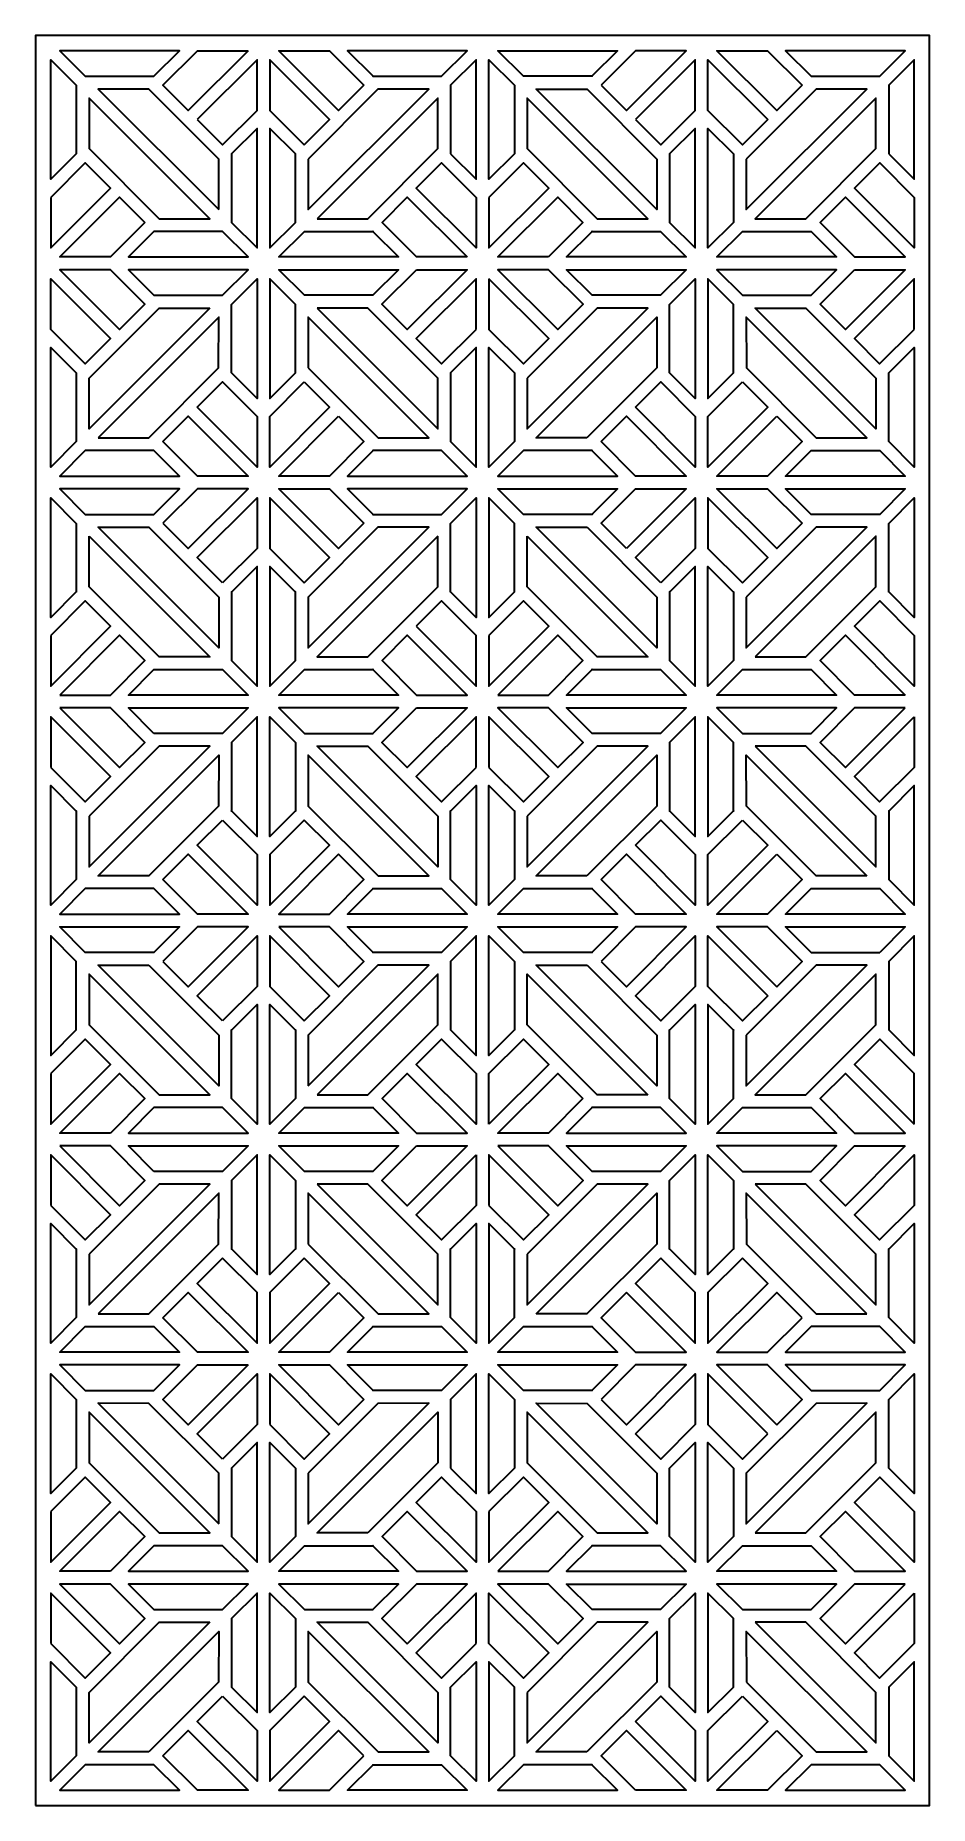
# Model space of a CAD drawing. Header units: centimetres. Extents: x -20.7 to -14.7, y -2.9 to 9.
import ezdxf

# ---------------------------------------------------------------- set-up
doc = ezdxf.new("R2010")
doc.units = ezdxf.units.CM
doc.header["$MEASUREMENT"] = 0
doc.layers.add('layer 1', color=7, linetype='Continuous')

msp = doc.modelspace()

# ---------------------------------------------------------------- linework, layer by layer
at = {"layer": 'layer 1', "color": 250, "lineweight": 30}
for points, knots in [([(-20.737, -2.92141), (-20.737, -2.92141), (-20.737, 9.00077), (-20.737, 9.00077), (-20.737, 9.00077), (-20.737, 9.00077), (-14.7157, 9.00077), (-14.7157, 9.00077), (-14.7157, 9.00077), (-14.7157, 9.00077), (-14.7157, -2.92141), (-14.7157, -2.92141), (-14.7157, -2.92141), (-14.7157, -2.92141), (-20.737, -2.92141), (-20.737, -2.92141)], [0, 0, 0, 0, 0.2, 0.2, 0.2, 0.2, 0.4, 0.4, 0.4, 0.4, 0.6, 0.6, 0.6, 0.6, 1, 1, 1, 1]), ([(-20.46174, 8.20347), (-20.46174, 8.20347), (-20.63377, 8.03143), (-20.63377, 8.03143), (-20.63377, 8.03143), (-20.63377, 8.03143), (-20.63377, 8.83672), (-20.63377, 8.83672), (-20.63377, 8.83672), (-20.63377, 8.83672), (-20.46174, 8.66468), (-20.46174, 8.66468), (-20.46174, 8.66468), (-20.46174, 8.66468), (-20.46174, 8.20242), (-20.46174, 8.20242)], [0, 0, 0, 0, 0.2, 0.2, 0.2, 0.2, 0.4, 0.4, 0.4, 0.4, 0.6, 0.6, 0.6, 0.6, 1, 1, 1, 1]), ([(-19.93971, 8.72551), (-19.93971, 8.72551), (-19.76767, 8.89754), (-19.76767, 8.89754), (-19.76767, 8.89754), (-19.76767, 8.89754), (-20.57295, 8.89754), (-20.57295, 8.89754), (-20.57295, 8.89754), (-20.57295, 8.89754), (-20.40091, 8.72551), (-20.40091, 8.72551), (-20.40091, 8.72551), (-20.40091, 8.72551), (-19.93865, 8.72551), (-19.93865, 8.72551), (-19.93865, 8.72551), (-19.93865, 8.72551), (-19.93918, 8.72604), (-19.93918, 8.72604)], [0, 0, 0, 0, 0.16666667, 0.16666667, 0.16666667, 0.16666667, 0.33333333, 0.33333333, 0.33333333, 0.33333333, 0.5, 0.5, 0.5, 0.5, 0.66666667, 0.66666667, 0.66666667, 0.66666667, 1, 1, 1, 1]), ([(-19.3054, 8.89754), (-19.3054, 8.89754), (-19.64602, 8.89754), (-19.64602, 8.89754), (-19.64602, 8.89754), (-19.64602, 8.89754), (-19.87835, 8.66521), (-19.87835, 8.66521), (-19.87835, 8.66521), (-19.87835, 8.66521), (-19.70805, 8.4949), (-19.70805, 8.4949), (-19.70805, 8.4949), (-19.70805, 8.4949), (-19.3054, 8.89754), (-19.3054, 8.89754)], [0, 0, 0, 0, 0.2, 0.2, 0.2, 0.2, 0.4, 0.4, 0.4, 0.4, 0.6, 0.6, 0.6, 0.6, 1, 1, 1, 1]), ([(-19.64722, 8.43408), (-19.64722, 8.43408), (-19.24458, 8.83672), (-19.24458, 8.83672), (-19.24458, 8.83672), (-19.24458, 8.83672), (-19.24458, 8.49611), (-19.24458, 8.49611), (-19.24458, 8.49611), (-19.24458, 8.49611), (-19.47691, 8.26377), (-19.47691, 8.26377), (-19.47691, 8.26377), (-19.47691, 8.26377), (-19.64722, 8.43408), (-19.64722, 8.43408)], [0, 0, 0, 0, 0.2, 0.2, 0.2, 0.2, 0.4, 0.4, 0.4, 0.4, 0.6, 0.6, 0.6, 0.6, 1, 1, 1, 1]), ([(-18.92622, 8.26377), (-18.92622, 8.26377), (-19.15856, 8.49611), (-19.15856, 8.49611), (-19.15856, 8.49611), (-19.15856, 8.49611), (-19.15856, 8.83672), (-19.15856, 8.83672), (-19.15856, 8.83672), (-19.15856, 8.83672), (-18.75591, 8.43408), (-18.75591, 8.43408), (-18.75591, 8.43408), (-18.75591, 8.43408), (-18.92622, 8.26377), (-18.92622, 8.26377)], [0, 0, 0, 0, 0.2, 0.2, 0.2, 0.2, 0.4, 0.4, 0.4, 0.4, 0.6, 0.6, 0.6, 0.6, 1, 1, 1, 1]), ([(-18.52478, 8.66521), (-18.52478, 8.66521), (-18.75712, 8.89754), (-18.75712, 8.89754), (-18.75712, 8.89754), (-18.75712, 8.89754), (-19.09773, 8.89754), (-19.09773, 8.89754), (-19.09773, 8.89754), (-19.09773, 8.89754), (-18.69509, 8.4949), (-18.69509, 8.4949), (-18.69509, 8.4949), (-18.69509, 8.4949), (-18.52478, 8.66521), (-18.52478, 8.66521)], [0, 0, 0, 0, 0.2, 0.2, 0.2, 0.2, 0.4, 0.4, 0.4, 0.4, 0.6, 0.6, 0.6, 0.6, 1, 1, 1, 1]), ([(-18.46396, 8.72604), (-18.46396, 8.72604), (-18.46448, 8.72551), (-18.46448, 8.72551), (-18.46448, 8.72551), (-18.46448, 8.72551), (-18.00222, 8.72551), (-18.00222, 8.72551), (-18.00222, 8.72551), (-18.00222, 8.72551), (-17.83018, 8.89754), (-17.83018, 8.89754), (-17.83018, 8.89754), (-17.83018, 8.89754), (-18.63547, 8.89754), (-18.63547, 8.89754), (-18.63547, 8.89754), (-18.63547, 8.89754), (-18.46343, 8.72551), (-18.46343, 8.72551)], [0, 0, 0, 0, 0.16666667, 0.16666667, 0.16666667, 0.16666667, 0.33333333, 0.33333333, 0.33333333, 0.33333333, 0.5, 0.5, 0.5, 0.5, 0.66666667, 0.66666667, 0.66666667, 0.66666667, 1, 1, 1, 1]), ([(-17.9414, 8.20347), (-17.9414, 8.20347), (-17.76936, 8.03143), (-17.76936, 8.03143), (-17.76936, 8.03143), (-17.76936, 8.03143), (-17.76936, 8.83672), (-17.76936, 8.83672), (-17.76936, 8.83672), (-17.76936, 8.83672), (-17.9414, 8.66468), (-17.9414, 8.66468), (-17.9414, 8.66468), (-17.9414, 8.66468), (-17.9414, 8.20242), (-17.9414, 8.20242)], [0, 0, 0, 0, 0.2, 0.2, 0.2, 0.2, 0.4, 0.4, 0.4, 0.4, 0.6, 0.6, 0.6, 0.6, 1, 1, 1, 1]), ([(-17.5113, 8.20347), (-17.5113, 8.20347), (-17.68334, 8.03143), (-17.68334, 8.03143), (-17.68334, 8.03143), (-17.68334, 8.03143), (-17.68334, 8.83672), (-17.68334, 8.83672), (-17.68334, 8.83672), (-17.68334, 8.83672), (-17.5113, 8.66468), (-17.5113, 8.66468), (-17.5113, 8.66468), (-17.5113, 8.66468), (-17.5113, 8.20242), (-17.5113, 8.20242)], [0, 0, 0, 0, 0.2, 0.2, 0.2, 0.2, 0.4, 0.4, 0.4, 0.4, 0.6, 0.6, 0.6, 0.6, 1, 1, 1, 1]), ([(-16.98874, 8.72604), (-16.98874, 8.72604), (-16.98822, 8.72551), (-16.98822, 8.72551), (-16.98822, 8.72551), (-16.98822, 8.72551), (-17.45048, 8.72551), (-17.45048, 8.72551), (-17.45048, 8.72551), (-17.45048, 8.72551), (-17.62252, 8.89754), (-17.62252, 8.89754), (-17.62252, 8.89754), (-17.62252, 8.89754), (-16.81723, 8.89754), (-16.81723, 8.89754), (-16.81723, 8.89754), (-16.81723, 8.89754), (-16.98927, 8.72551), (-16.98927, 8.72551)], [0, 0, 0, 0, 0.16666667, 0.16666667, 0.16666667, 0.16666667, 0.33333333, 0.33333333, 0.33333333, 0.33333333, 0.5, 0.5, 0.5, 0.5, 0.66666667, 0.66666667, 0.66666667, 0.66666667, 1, 1, 1, 1]), ([(-16.92792, 8.66521), (-16.92792, 8.66521), (-16.69559, 8.89754), (-16.69559, 8.89754), (-16.69559, 8.89754), (-16.69559, 8.89754), (-16.35497, 8.89754), (-16.35497, 8.89754), (-16.35497, 8.89754), (-16.35497, 8.89754), (-16.75761, 8.4949), (-16.75761, 8.4949), (-16.75761, 8.4949), (-16.75761, 8.4949), (-16.92792, 8.66521), (-16.92792, 8.66521)], [0, 0, 0, 0, 0.2, 0.2, 0.2, 0.2, 0.4, 0.4, 0.4, 0.4, 0.6, 0.6, 0.6, 0.6, 1, 1, 1, 1]), ([(-16.69678, 8.43408), (-16.69678, 8.43408), (-16.29414, 8.83672), (-16.29414, 8.83672), (-16.29414, 8.83672), (-16.29414, 8.83672), (-16.29414, 8.49611), (-16.29414, 8.49611), (-16.29414, 8.49611), (-16.29414, 8.49611), (-16.52648, 8.26377), (-16.52648, 8.26377), (-16.52648, 8.26377), (-16.52648, 8.26377), (-16.69678, 8.43408), (-16.69678, 8.43408)], [0, 0, 0, 0, 0.2, 0.2, 0.2, 0.2, 0.4, 0.4, 0.4, 0.4, 0.6, 0.6, 0.6, 0.6, 1, 1, 1, 1]), ([(-15.80548, 8.43408), (-15.80548, 8.43408), (-16.20812, 8.83672), (-16.20812, 8.83672), (-16.20812, 8.83672), (-16.20812, 8.83672), (-16.20812, 8.49611), (-16.20812, 8.49611), (-16.20812, 8.49611), (-16.20812, 8.49611), (-15.97579, 8.26377), (-15.97579, 8.26377), (-15.97579, 8.26377), (-15.97579, 8.26377), (-15.80548, 8.43408), (-15.80548, 8.43408)], [0, 0, 0, 0, 0.2, 0.2, 0.2, 0.2, 0.4, 0.4, 0.4, 0.4, 0.6, 0.6, 0.6, 0.6, 1, 1, 1, 1]), ([(-15.57435, 8.66521), (-15.57435, 8.66521), (-15.80669, 8.89754), (-15.80669, 8.89754), (-15.80669, 8.89754), (-15.80669, 8.89754), (-16.1473, 8.89754), (-16.1473, 8.89754), (-16.1473, 8.89754), (-16.1473, 8.89754), (-15.74466, 8.4949), (-15.74466, 8.4949), (-15.74466, 8.4949), (-15.74466, 8.4949), (-15.57435, 8.66521), (-15.57435, 8.66521)], [0, 0, 0, 0, 0.2, 0.2, 0.2, 0.2, 0.4, 0.4, 0.4, 0.4, 0.6, 0.6, 0.6, 0.6, 1, 1, 1, 1]), ([(-15.51353, 8.72604), (-15.51353, 8.72604), (-15.51405, 8.72551), (-15.51405, 8.72551), (-15.51405, 8.72551), (-15.51405, 8.72551), (-15.05179, 8.72551), (-15.05179, 8.72551), (-15.05179, 8.72551), (-15.05179, 8.72551), (-14.87975, 8.89754), (-14.87975, 8.89754), (-14.87975, 8.89754), (-14.87975, 8.89754), (-15.68504, 8.89754), (-15.68504, 8.89754), (-15.68504, 8.89754), (-15.68504, 8.89754), (-15.513, 8.72551), (-15.513, 8.72551)], [0, 0, 0, 0, 0.16666667, 0.16666667, 0.16666667, 0.16666667, 0.33333333, 0.33333333, 0.33333333, 0.33333333, 0.5, 0.5, 0.5, 0.5, 0.66666667, 0.66666667, 0.66666667, 0.66666667, 1, 1, 1, 1]), ([(-14.99097, 8.20347), (-14.99097, 8.20347), (-14.81893, 8.03143), (-14.81893, 8.03143), (-14.81893, 8.03143), (-14.81893, 8.03143), (-14.81893, 8.83672), (-14.81893, 8.83672), (-14.81893, 8.83672), (-14.81893, 8.83672), (-14.99097, 8.66468), (-14.99097, 8.66468), (-14.99097, 8.66468), (-14.99097, 8.66468), (-14.99097, 8.20242), (-14.99097, 8.20242)], [0, 0, 0, 0, 0.2, 0.2, 0.2, 0.2, 0.4, 0.4, 0.4, 0.4, 0.6, 0.6, 0.6, 0.6, 1, 1, 1, 1]), ([(-19.50263, 7.82723), (-19.50263, 7.82723), (-20.31489, 8.63949), (-20.31489, 8.63949), (-20.31489, 8.63949), (-20.31489, 8.63949), (-19.97258, 8.63907), (-19.97258, 8.63907), (-19.97258, 8.63907), (-19.97258, 8.63907), (-19.50263, 8.16784), (-19.50263, 8.16784), (-19.50263, 8.16784), (-19.50263, 8.16784), (-19.50263, 7.82723), (-19.50263, 7.82723)], [0, 0, 0, 0, 0.2, 0.2, 0.2, 0.2, 0.4, 0.4, 0.4, 0.4, 0.6, 0.6, 0.6, 0.6, 1, 1, 1, 1]), ([(-18.90051, 8.16784), (-18.90051, 8.16784), (-18.43055, 8.63907), (-18.43055, 8.63907), (-18.43055, 8.63907), (-18.43055, 8.63907), (-18.08824, 8.63949), (-18.08824, 8.63949), (-18.08824, 8.63949), (-18.08824, 8.63949), (-18.90051, 7.82723), (-18.90051, 7.82723), (-18.90051, 7.82723), (-18.90051, 7.82723), (-18.90051, 8.16784), (-18.90051, 8.16784)], [0, 0, 0, 0, 0.2, 0.2, 0.2, 0.2, 0.4, 0.4, 0.4, 0.4, 0.6, 0.6, 0.6, 0.6, 1, 1, 1, 1]), ([(-16.5522, 8.16784), (-16.5522, 8.16784), (-17.02215, 8.63907), (-17.02215, 8.63907), (-17.02215, 8.63907), (-17.02215, 8.63907), (-17.36446, 8.63949), (-17.36446, 8.63949), (-17.36446, 8.63949), (-17.36446, 8.63949), (-16.5522, 7.82723), (-16.5522, 7.82723), (-16.5522, 7.82723), (-16.5522, 7.82723), (-16.5522, 8.16784), (-16.5522, 8.16784)], [0, 0, 0, 0, 0.2, 0.2, 0.2, 0.2, 0.4, 0.4, 0.4, 0.4, 0.6, 0.6, 0.6, 0.6, 1, 1, 1, 1]), ([(-15.95007, 8.16784), (-15.95007, 8.16784), (-15.48012, 8.63907), (-15.48012, 8.63907), (-15.48012, 8.63907), (-15.48012, 8.63907), (-15.13781, 8.63949), (-15.13781, 8.63949), (-15.13781, 8.63949), (-15.13781, 8.63949), (-15.95007, 7.82723), (-15.95007, 7.82723), (-15.95007, 7.82723), (-15.95007, 7.82723), (-15.95007, 8.16784), (-15.95007, 8.16784)], [0, 0, 0, 0, 0.2, 0.2, 0.2, 0.2, 0.4, 0.4, 0.4, 0.4, 0.6, 0.6, 0.6, 0.6, 1, 1, 1, 1]), ([(-19.90407, 7.7664), (-19.90407, 7.7664), (-20.37572, 8.23805), (-20.37572, 8.23805), (-20.37572, 8.23805), (-20.37572, 8.23805), (-20.37572, 8.57866), (-20.37572, 8.57866), (-20.37572, 8.57866), (-20.37572, 8.57866), (-19.56345, 7.7664), (-19.56345, 7.7664), (-19.56345, 7.7664), (-19.56345, 7.7664), (-19.90407, 7.7664), (-19.90407, 7.7664)], [0, 0, 0, 0, 0.2, 0.2, 0.2, 0.2, 0.4, 0.4, 0.4, 0.4, 0.6, 0.6, 0.6, 0.6, 1, 1, 1, 1]), ([(-18.83968, 7.7664), (-18.83968, 7.7664), (-18.02742, 8.57866), (-18.02742, 8.57866), (-18.02742, 8.57866), (-18.02742, 8.57866), (-18.02742, 8.23805), (-18.02742, 8.23805), (-18.02742, 8.23805), (-18.02742, 8.23805), (-18.49906, 7.7664), (-18.49906, 7.7664), (-18.49906, 7.7664), (-18.49906, 7.7664), (-18.83968, 7.7664), (-18.83968, 7.7664)], [0, 0, 0, 0, 0.2, 0.2, 0.2, 0.2, 0.4, 0.4, 0.4, 0.4, 0.6, 0.6, 0.6, 0.6, 1, 1, 1, 1]), ([(-16.95364, 7.7664), (-16.95364, 7.7664), (-17.42529, 8.23805), (-17.42529, 8.23805), (-17.42529, 8.23805), (-17.42529, 8.23805), (-17.42529, 8.57866), (-17.42529, 8.57866), (-17.42529, 8.57866), (-17.42529, 8.57866), (-16.61302, 7.7664), (-16.61302, 7.7664), (-16.61302, 7.7664), (-16.61302, 7.7664), (-16.95364, 7.7664), (-16.95364, 7.7664)], [0, 0, 0, 0, 0.2, 0.2, 0.2, 0.2, 0.4, 0.4, 0.4, 0.4, 0.6, 0.6, 0.6, 0.6, 1, 1, 1, 1]), ([(-15.54863, 7.7664), (-15.54863, 7.7664), (-15.88925, 7.7664), (-15.88925, 7.7664), (-15.88925, 7.7664), (-15.88925, 7.7664), (-15.07699, 8.57866), (-15.07699, 8.57866), (-15.07699, 8.57866), (-15.07699, 8.57866), (-15.07699, 8.23805), (-15.07699, 8.23805), (-15.07699, 8.23805), (-15.07699, 8.23805), (-15.54863, 7.7664), (-15.54863, 7.7664)], [0, 0, 0, 0, 0.2, 0.2, 0.2, 0.2, 0.4, 0.4, 0.4, 0.4, 0.6, 0.6, 0.6, 0.6, 1, 1, 1, 1]), ([(-19.41609, 8.20295), (-19.41609, 8.20295), (-19.41661, 8.20347), (-19.41661, 8.20347), (-19.41661, 8.20347), (-19.41661, 8.20347), (-19.41661, 7.74121), (-19.41661, 7.74121), (-19.41661, 7.74121), (-19.41661, 7.74121), (-19.24458, 7.56917), (-19.24458, 7.56917), (-19.24458, 7.56917), (-19.24458, 7.56917), (-19.24458, 8.37446), (-19.24458, 8.37446), (-19.24458, 8.37446), (-19.24458, 8.37446), (-19.41661, 8.20242), (-19.41661, 8.20242)], [0, 0, 0, 0, 0.16666667, 0.16666667, 0.16666667, 0.16666667, 0.33333333, 0.33333333, 0.33333333, 0.33333333, 0.5, 0.5, 0.5, 0.5, 0.66666667, 0.66666667, 0.66666667, 0.66666667, 1, 1, 1, 1]), ([(-18.98652, 8.20242), (-18.98652, 8.20242), (-19.15856, 8.37446), (-19.15856, 8.37446), (-19.15856, 8.37446), (-19.15856, 8.37446), (-19.15856, 7.56917), (-19.15856, 7.56917), (-19.15856, 7.56917), (-19.15856, 7.56917), (-18.98652, 7.74121), (-18.98652, 7.74121), (-18.98652, 7.74121), (-18.98652, 7.74121), (-18.98652, 8.20347), (-18.98652, 8.20347), (-18.98652, 8.20347), (-18.98652, 8.20347), (-18.98705, 8.20295), (-18.98705, 8.20295)], [0, 0, 0, 0, 0.16666667, 0.16666667, 0.16666667, 0.16666667, 0.33333333, 0.33333333, 0.33333333, 0.33333333, 0.5, 0.5, 0.5, 0.5, 0.66666667, 0.66666667, 0.66666667, 0.66666667, 1, 1, 1, 1]), ([(-16.46565, 8.20295), (-16.46565, 8.20295), (-16.46618, 8.20347), (-16.46618, 8.20347), (-16.46618, 8.20347), (-16.46618, 8.20347), (-16.46618, 7.74121), (-16.46618, 7.74121), (-16.46618, 7.74121), (-16.46618, 7.74121), (-16.29414, 7.56917), (-16.29414, 7.56917), (-16.29414, 7.56917), (-16.29414, 7.56917), (-16.29414, 8.37446), (-16.29414, 8.37446), (-16.29414, 8.37446), (-16.29414, 8.37446), (-16.46618, 8.20242), (-16.46618, 8.20242)], [0, 0, 0, 0, 0.16666667, 0.16666667, 0.16666667, 0.16666667, 0.33333333, 0.33333333, 0.33333333, 0.33333333, 0.5, 0.5, 0.5, 0.5, 0.66666667, 0.66666667, 0.66666667, 0.66666667, 1, 1, 1, 1]), ([(-16.03661, 8.20295), (-16.03661, 8.20295), (-16.03609, 8.20347), (-16.03609, 8.20347), (-16.03609, 8.20347), (-16.03609, 8.20347), (-16.03609, 7.74121), (-16.03609, 7.74121), (-16.03609, 7.74121), (-16.03609, 7.74121), (-16.20812, 7.56917), (-16.20812, 7.56917), (-16.20812, 7.56917), (-16.20812, 7.56917), (-16.20812, 8.37446), (-16.20812, 8.37446), (-16.20812, 8.37446), (-16.20812, 8.37446), (-16.03609, 8.20242), (-16.03609, 8.20242)], [0, 0, 0, 0, 0.16666667, 0.16666667, 0.16666667, 0.16666667, 0.33333333, 0.33333333, 0.33333333, 0.33333333, 0.5, 0.5, 0.5, 0.5, 0.66666667, 0.66666667, 0.66666667, 0.66666667, 1, 1, 1, 1]), ([(-20.63377, 7.90979), (-20.63377, 7.90979), (-20.40144, 8.14212), (-20.40144, 8.14212), (-20.40144, 8.14212), (-20.40144, 8.14212), (-20.23113, 7.97181), (-20.23113, 7.97181), (-20.23113, 7.97181), (-20.23113, 7.97181), (-20.63377, 7.56917), (-20.63377, 7.56917), (-20.63377, 7.56917), (-20.63377, 7.56917), (-20.63377, 7.90979), (-20.63377, 7.90979)], [0, 0, 0, 0, 0.2, 0.2, 0.2, 0.2, 0.4, 0.4, 0.4, 0.4, 0.6, 0.6, 0.6, 0.6, 1, 1, 1, 1]), ([(-17.76936, 7.90979), (-17.76936, 7.90979), (-18.00169, 8.14212), (-18.00169, 8.14212), (-18.00169, 8.14212), (-18.00169, 8.14212), (-18.172, 7.97181), (-18.172, 7.97181), (-18.172, 7.97181), (-18.172, 7.97181), (-17.76936, 7.56917), (-17.76936, 7.56917), (-17.76936, 7.56917), (-17.76936, 7.56917), (-17.76936, 7.90979), (-17.76936, 7.90979)], [0, 0, 0, 0, 0.2, 0.2, 0.2, 0.2, 0.4, 0.4, 0.4, 0.4, 0.6, 0.6, 0.6, 0.6, 1, 1, 1, 1]), ([(-17.68334, 7.90979), (-17.68334, 7.90979), (-17.45101, 8.14212), (-17.45101, 8.14212), (-17.45101, 8.14212), (-17.45101, 8.14212), (-17.2807, 7.97181), (-17.2807, 7.97181), (-17.2807, 7.97181), (-17.2807, 7.97181), (-17.68334, 7.56917), (-17.68334, 7.56917), (-17.68334, 7.56917), (-17.68334, 7.56917), (-17.68334, 7.90979), (-17.68334, 7.90979)], [0, 0, 0, 0, 0.2, 0.2, 0.2, 0.2, 0.4, 0.4, 0.4, 0.4, 0.6, 0.6, 0.6, 0.6, 1, 1, 1, 1]), ([(-14.81893, 7.90979), (-14.81893, 7.90979), (-15.05126, 8.14212), (-15.05126, 8.14212), (-15.05126, 8.14212), (-15.05126, 8.14212), (-15.22157, 7.97181), (-15.22157, 7.97181), (-15.22157, 7.97181), (-15.22157, 7.97181), (-14.81893, 7.56917), (-14.81893, 7.56917), (-14.81893, 7.56917), (-14.81893, 7.56917), (-14.81893, 7.90979), (-14.81893, 7.90979)], [0, 0, 0, 0, 0.2, 0.2, 0.2, 0.2, 0.4, 0.4, 0.4, 0.4, 0.6, 0.6, 0.6, 0.6, 1, 1, 1, 1]), ([(-20.00063, 7.74131), (-20.00063, 7.74131), (-20.17031, 7.91099), (-20.17031, 7.91099), (-20.17031, 7.91099), (-20.17031, 7.91099), (-20.57295, 7.50835), (-20.57295, 7.50835), (-20.57295, 7.50835), (-20.57295, 7.50835), (-20.23233, 7.50835), (-20.23233, 7.50835), (-20.23233, 7.50835), (-20.23233, 7.50835), (-20.00063, 7.74131), (-20.00063, 7.74131)], [0, 0, 0, 0, 0.2, 0.2, 0.2, 0.2, 0.4, 0.4, 0.4, 0.4, 0.6, 0.6, 0.6, 0.6, 1, 1, 1, 1]), ([(-17.83018, 7.50835), (-17.83018, 7.50835), (-18.23282, 7.91099), (-18.23282, 7.91099), (-18.23282, 7.91099), (-18.23282, 7.91099), (-18.40251, 7.74131), (-18.40251, 7.74131), (-18.40251, 7.74131), (-18.40251, 7.74131), (-18.1708, 7.50835), (-18.1708, 7.50835), (-18.1708, 7.50835), (-18.1708, 7.50835), (-17.83018, 7.50835), (-17.83018, 7.50835)], [0, 0, 0, 0, 0.2, 0.2, 0.2, 0.2, 0.4, 0.4, 0.4, 0.4, 0.6, 0.6, 0.6, 0.6, 1, 1, 1, 1]), ([(-17.2819, 7.50835), (-17.2819, 7.50835), (-17.05019, 7.74131), (-17.05019, 7.74131), (-17.05019, 7.74131), (-17.05019, 7.74131), (-17.21987, 7.91099), (-17.21987, 7.91099), (-17.21987, 7.91099), (-17.21987, 7.91099), (-17.62252, 7.50835), (-17.62252, 7.50835), (-17.62252, 7.50835), (-17.62252, 7.50835), (-17.2819, 7.50835), (-17.2819, 7.50835)], [0, 0, 0, 0, 0.2, 0.2, 0.2, 0.2, 0.4, 0.4, 0.4, 0.4, 0.6, 0.6, 0.6, 0.6, 1, 1, 1, 1]), ([(-15.22036, 7.50835), (-15.22036, 7.50835), (-15.45208, 7.74131), (-15.45208, 7.74131), (-15.45208, 7.74131), (-15.45208, 7.74131), (-15.28239, 7.91099), (-15.28239, 7.91099), (-15.28239, 7.91099), (-15.28239, 7.91099), (-14.87975, 7.50835), (-14.87975, 7.50835), (-14.87975, 7.50835), (-14.87975, 7.50835), (-15.22036, 7.50835), (-15.22036, 7.50835)], [0, 0, 0, 0, 0.2, 0.2, 0.2, 0.2, 0.4, 0.4, 0.4, 0.4, 0.6, 0.6, 0.6, 0.6, 1, 1, 1, 1]), ([(-19.93865, 7.68038), (-19.93865, 7.68038), (-20.11069, 7.50835), (-20.11069, 7.50835), (-20.11069, 7.50835), (-20.11069, 7.50835), (-19.3054, 7.50835), (-19.3054, 7.50835), (-19.3054, 7.50835), (-19.3054, 7.50835), (-19.47743, 7.68038), (-19.47743, 7.68038), (-19.47743, 7.68038), (-19.47743, 7.68038), (-19.93971, 7.68038), (-19.93971, 7.68038), (-19.93971, 7.68038), (-19.93971, 7.68038), (-19.93918, 7.67986), (-19.93918, 7.67986)], [0, 0, 0, 0, 0.16666667, 0.16666667, 0.16666667, 0.16666667, 0.33333333, 0.33333333, 0.33333333, 0.33333333, 0.5, 0.5, 0.5, 0.5, 0.66666667, 0.66666667, 0.66666667, 0.66666667, 1, 1, 1, 1]), ([(-18.46448, 7.68038), (-18.46448, 7.68038), (-18.29245, 7.50835), (-18.29245, 7.50835), (-18.29245, 7.50835), (-18.29245, 7.50835), (-19.09773, 7.50835), (-19.09773, 7.50835), (-19.09773, 7.50835), (-19.09773, 7.50835), (-18.9257, 7.68038), (-18.9257, 7.68038), (-18.9257, 7.68038), (-18.9257, 7.68038), (-18.46343, 7.68038), (-18.46343, 7.68038), (-18.46343, 7.68038), (-18.46343, 7.68038), (-18.46396, 7.67986), (-18.46396, 7.67986)], [0, 0, 0, 0, 0.16666667, 0.16666667, 0.16666667, 0.16666667, 0.33333333, 0.33333333, 0.33333333, 0.33333333, 0.5, 0.5, 0.5, 0.5, 0.66666667, 0.66666667, 0.66666667, 0.66666667, 1, 1, 1, 1]), ([(-16.98874, 7.67986), (-16.98874, 7.67986), (-16.98927, 7.68038), (-16.98927, 7.68038), (-16.98927, 7.68038), (-16.98927, 7.68038), (-16.527, 7.68038), (-16.527, 7.68038), (-16.527, 7.68038), (-16.527, 7.68038), (-16.35497, 7.50835), (-16.35497, 7.50835), (-16.35497, 7.50835), (-16.35497, 7.50835), (-17.16025, 7.50835), (-17.16025, 7.50835), (-17.16025, 7.50835), (-17.16025, 7.50835), (-16.98822, 7.68038), (-16.98822, 7.68038)], [0, 0, 0, 0, 0.16666667, 0.16666667, 0.16666667, 0.16666667, 0.33333333, 0.33333333, 0.33333333, 0.33333333, 0.5, 0.5, 0.5, 0.5, 0.66666667, 0.66666667, 0.66666667, 0.66666667, 1, 1, 1, 1]), ([(-15.51405, 7.68038), (-15.51405, 7.68038), (-15.34202, 7.50835), (-15.34202, 7.50835), (-15.34202, 7.50835), (-15.34202, 7.50835), (-16.1473, 7.50835), (-16.1473, 7.50835), (-16.1473, 7.50835), (-16.1473, 7.50835), (-15.97526, 7.68038), (-15.97526, 7.68038), (-15.97526, 7.68038), (-15.97526, 7.68038), (-15.513, 7.68038), (-15.513, 7.68038), (-15.513, 7.68038), (-15.513, 7.68038), (-15.51353, 7.67986), (-15.51353, 7.67986)], [0, 0, 0, 0, 0.16666667, 0.16666667, 0.16666667, 0.16666667, 0.33333333, 0.33333333, 0.33333333, 0.33333333, 0.5, 0.5, 0.5, 0.5, 0.66666667, 0.66666667, 0.66666667, 0.66666667, 1, 1, 1, 1]), ([(-20.23233, 7.42233), (-20.23233, 7.42233), (-20, 7.18999), (-20, 7.18999), (-20, 7.18999), (-20, 7.18999), (-20.17031, 7.01969), (-20.17031, 7.01969), (-20.17031, 7.01969), (-20.17031, 7.01969), (-20.57295, 7.42233), (-20.57295, 7.42233), (-20.57295, 7.42233), (-20.57295, 7.42233), (-20.23233, 7.42233), (-20.23233, 7.42233)], [0, 0, 0, 0, 0.2, 0.2, 0.2, 0.2, 0.4, 0.4, 0.4, 0.4, 0.6, 0.6, 0.6, 0.6, 1, 1, 1, 1]), ([(-19.93971, 7.25029), (-19.93971, 7.25029), (-19.47743, 7.25029), (-19.47743, 7.25029), (-19.47743, 7.25029), (-19.47743, 7.25029), (-19.3054, 7.42233), (-19.3054, 7.42233), (-19.3054, 7.42233), (-19.3054, 7.42233), (-20.11069, 7.42233), (-20.11069, 7.42233), (-20.11069, 7.42233), (-20.11069, 7.42233), (-19.93865, 7.25029), (-19.93865, 7.25029)], [0, 0, 0, 0, 0.2, 0.2, 0.2, 0.2, 0.4, 0.4, 0.4, 0.4, 0.6, 0.6, 0.6, 0.6, 1, 1, 1, 1]), ([(-18.46343, 7.25029), (-18.46343, 7.25029), (-18.9257, 7.25029), (-18.9257, 7.25029), (-18.9257, 7.25029), (-18.9257, 7.25029), (-19.09773, 7.42233), (-19.09773, 7.42233), (-19.09773, 7.42233), (-19.09773, 7.42233), (-18.29245, 7.42233), (-18.29245, 7.42233), (-18.29245, 7.42233), (-18.29245, 7.42233), (-18.46448, 7.25029), (-18.46448, 7.25029)], [0, 0, 0, 0, 0.2, 0.2, 0.2, 0.2, 0.4, 0.4, 0.4, 0.4, 0.6, 0.6, 0.6, 0.6, 1, 1, 1, 1]), ([(-18.1708, 7.42233), (-18.1708, 7.42233), (-18.40314, 7.18999), (-18.40314, 7.18999), (-18.40314, 7.18999), (-18.40314, 7.18999), (-18.23282, 7.01969), (-18.23282, 7.01969), (-18.23282, 7.01969), (-18.23282, 7.01969), (-17.83018, 7.42233), (-17.83018, 7.42233), (-17.83018, 7.42233), (-17.83018, 7.42233), (-18.1708, 7.42233), (-18.1708, 7.42233)], [0, 0, 0, 0, 0.2, 0.2, 0.2, 0.2, 0.4, 0.4, 0.4, 0.4, 0.6, 0.6, 0.6, 0.6, 1, 1, 1, 1]), ([(-17.2819, 7.42233), (-17.2819, 7.42233), (-17.04957, 7.18999), (-17.04957, 7.18999), (-17.04957, 7.18999), (-17.04957, 7.18999), (-17.21987, 7.01969), (-17.21987, 7.01969), (-17.21987, 7.01969), (-17.21987, 7.01969), (-17.62252, 7.42233), (-17.62252, 7.42233), (-17.62252, 7.42233), (-17.62252, 7.42233), (-17.2819, 7.42233), (-17.2819, 7.42233)], [0, 0, 0, 0, 0.2, 0.2, 0.2, 0.2, 0.4, 0.4, 0.4, 0.4, 0.6, 0.6, 0.6, 0.6, 1, 1, 1, 1]), ([(-16.98822, 7.25029), (-16.98822, 7.25029), (-17.16025, 7.42233), (-17.16025, 7.42233), (-17.16025, 7.42233), (-17.16025, 7.42233), (-16.35497, 7.42233), (-16.35497, 7.42233), (-16.35497, 7.42233), (-16.35497, 7.42233), (-16.527, 7.25029), (-16.527, 7.25029), (-16.527, 7.25029), (-16.527, 7.25029), (-16.98927, 7.25029), (-16.98927, 7.25029)], [0, 0, 0, 0, 0.2, 0.2, 0.2, 0.2, 0.4, 0.4, 0.4, 0.4, 0.6, 0.6, 0.6, 0.6, 1, 1, 1, 1]), ([(-15.51405, 7.25029), (-15.51405, 7.25029), (-15.34202, 7.42233), (-15.34202, 7.42233), (-15.34202, 7.42233), (-15.34202, 7.42233), (-16.1473, 7.42233), (-16.1473, 7.42233), (-16.1473, 7.42233), (-16.1473, 7.42233), (-15.97526, 7.25029), (-15.97526, 7.25029), (-15.97526, 7.25029), (-15.97526, 7.25029), (-15.513, 7.25029), (-15.513, 7.25029)], [0, 0, 0, 0, 0.2, 0.2, 0.2, 0.2, 0.4, 0.4, 0.4, 0.4, 0.6, 0.6, 0.6, 0.6, 1, 1, 1, 1]), ([(-15.22036, 7.42233), (-15.22036, 7.42233), (-15.4527, 7.18999), (-15.4527, 7.18999), (-15.4527, 7.18999), (-15.4527, 7.18999), (-15.28239, 7.01969), (-15.28239, 7.01969), (-15.28239, 7.01969), (-15.28239, 7.01969), (-14.87975, 7.42233), (-14.87975, 7.42233), (-14.87975, 7.42233), (-14.87975, 7.42233), (-15.22036, 7.42233), (-15.22036, 7.42233)], [0, 0, 0, 0, 0.2, 0.2, 0.2, 0.2, 0.4, 0.4, 0.4, 0.4, 0.6, 0.6, 0.6, 0.6, 1, 1, 1, 1]), ([(-20.63377, 7.02089), (-20.63377, 7.02089), (-20.40082, 6.78918), (-20.40082, 6.78918), (-20.40082, 6.78918), (-20.40082, 6.78918), (-20.23113, 6.95886), (-20.23113, 6.95886), (-20.23113, 6.95886), (-20.23113, 6.95886), (-20.63377, 7.36151), (-20.63377, 7.36151), (-20.63377, 7.36151), (-20.63377, 7.36151), (-20.63377, 7.02089), (-20.63377, 7.02089)], [0, 0, 0, 0, 0.2, 0.2, 0.2, 0.2, 0.4, 0.4, 0.4, 0.4, 0.6, 0.6, 0.6, 0.6, 1, 1, 1, 1]), ([(-19.41609, 6.72773), (-19.41609, 6.72773), (-19.41661, 6.7272), (-19.41661, 6.7272), (-19.41661, 6.7272), (-19.41661, 6.7272), (-19.41661, 7.18947), (-19.41661, 7.18947), (-19.41661, 7.18947), (-19.41661, 7.18947), (-19.24458, 7.36151), (-19.24458, 7.36151), (-19.24458, 7.36151), (-19.24458, 7.36151), (-19.24458, 6.55622), (-19.24458, 6.55622), (-19.24458, 6.55622), (-19.24458, 6.55622), (-19.41661, 6.72825), (-19.41661, 6.72825)], [0, 0, 0, 0, 0.16666667, 0.16666667, 0.16666667, 0.16666667, 0.33333333, 0.33333333, 0.33333333, 0.33333333, 0.5, 0.5, 0.5, 0.5, 0.66666667, 0.66666667, 0.66666667, 0.66666667, 1, 1, 1, 1]), ([(-18.98705, 6.72773), (-18.98705, 6.72773), (-18.98652, 6.7272), (-18.98652, 6.7272), (-18.98652, 6.7272), (-18.98652, 6.7272), (-18.98652, 7.18947), (-18.98652, 7.18947), (-18.98652, 7.18947), (-18.98652, 7.18947), (-19.15856, 7.36151), (-19.15856, 7.36151), (-19.15856, 7.36151), (-19.15856, 7.36151), (-19.15856, 6.55622), (-19.15856, 6.55622), (-19.15856, 6.55622), (-19.15856, 6.55622), (-18.98652, 6.72825), (-18.98652, 6.72825)], [0, 0, 0, 0, 0.16666667, 0.16666667, 0.16666667, 0.16666667, 0.33333333, 0.33333333, 0.33333333, 0.33333333, 0.5, 0.5, 0.5, 0.5, 0.66666667, 0.66666667, 0.66666667, 0.66666667, 1, 1, 1, 1]), ([(-17.76936, 7.02089), (-17.76936, 7.02089), (-18.00232, 6.78918), (-18.00232, 6.78918), (-18.00232, 6.78918), (-18.00232, 6.78918), (-18.172, 6.95886), (-18.172, 6.95886), (-18.172, 6.95886), (-18.172, 6.95886), (-17.76936, 7.36151), (-17.76936, 7.36151), (-17.76936, 7.36151), (-17.76936, 7.36151), (-17.76936, 7.02089), (-17.76936, 7.02089)], [0, 0, 0, 0, 0.2, 0.2, 0.2, 0.2, 0.4, 0.4, 0.4, 0.4, 0.6, 0.6, 0.6, 0.6, 1, 1, 1, 1]), ([(-17.68334, 7.36151), (-17.68334, 7.36151), (-17.2807, 6.95886), (-17.2807, 6.95886), (-17.2807, 6.95886), (-17.2807, 6.95886), (-17.45038, 6.78918), (-17.45038, 6.78918), (-17.45038, 6.78918), (-17.45038, 6.78918), (-17.68334, 7.02089), (-17.68334, 7.02089), (-17.68334, 7.02089), (-17.68334, 7.02089), (-17.68334, 7.36151), (-17.68334, 7.36151)], [0, 0, 0, 0, 0.2, 0.2, 0.2, 0.2, 0.4, 0.4, 0.4, 0.4, 0.6, 0.6, 0.6, 0.6, 1, 1, 1, 1]), ([(-16.46565, 6.72773), (-16.46565, 6.72773), (-16.46618, 6.7272), (-16.46618, 6.7272), (-16.46618, 6.7272), (-16.46618, 6.7272), (-16.46618, 7.18947), (-16.46618, 7.18947), (-16.46618, 7.18947), (-16.46618, 7.18947), (-16.29414, 7.36151), (-16.29414, 7.36151), (-16.29414, 7.36151), (-16.29414, 7.36151), (-16.29414, 6.55622), (-16.29414, 6.55622), (-16.29414, 6.55622), (-16.29414, 6.55622), (-16.46618, 6.72825), (-16.46618, 6.72825)], [0, 0, 0, 0, 0.16666667, 0.16666667, 0.16666667, 0.16666667, 0.33333333, 0.33333333, 0.33333333, 0.33333333, 0.5, 0.5, 0.5, 0.5, 0.66666667, 0.66666667, 0.66666667, 0.66666667, 1, 1, 1, 1]), ([(-16.03661, 6.72773), (-16.03661, 6.72773), (-16.03609, 6.7272), (-16.03609, 6.7272), (-16.03609, 6.7272), (-16.03609, 6.7272), (-16.03609, 7.18947), (-16.03609, 7.18947), (-16.03609, 7.18947), (-16.03609, 7.18947), (-16.20812, 7.36151), (-16.20812, 7.36151), (-16.20812, 7.36151), (-16.20812, 7.36151), (-16.20812, 6.55622), (-16.20812, 6.55622), (-16.20812, 6.55622), (-16.20812, 6.55622), (-16.03609, 6.72825), (-16.03609, 6.72825)], [0, 0, 0, 0, 0.16666667, 0.16666667, 0.16666667, 0.16666667, 0.33333333, 0.33333333, 0.33333333, 0.33333333, 0.5, 0.5, 0.5, 0.5, 0.66666667, 0.66666667, 0.66666667, 0.66666667, 1, 1, 1, 1]), ([(-14.81893, 7.02089), (-14.81893, 7.02089), (-15.05189, 6.78918), (-15.05189, 6.78918), (-15.05189, 6.78918), (-15.05189, 6.78918), (-15.22157, 6.95886), (-15.22157, 6.95886), (-15.22157, 6.95886), (-15.22157, 6.95886), (-14.81893, 7.36151), (-14.81893, 7.36151), (-14.81893, 7.36151), (-14.81893, 7.36151), (-14.81893, 7.02089), (-14.81893, 7.02089)], [0, 0, 0, 0, 0.2, 0.2, 0.2, 0.2, 0.4, 0.4, 0.4, 0.4, 0.6, 0.6, 0.6, 0.6, 1, 1, 1, 1]), ([(-19.56345, 7.16427), (-19.56345, 7.16427), (-19.90407, 7.16427), (-19.90407, 7.16427), (-19.90407, 7.16427), (-19.90407, 7.16427), (-20.37572, 6.69263), (-20.37572, 6.69263), (-20.37572, 6.69263), (-20.37572, 6.69263), (-20.37572, 6.35201), (-20.37572, 6.35201), (-20.37572, 6.35201), (-20.37572, 6.35201), (-19.56345, 7.16427), (-19.56345, 7.16427)], [0, 0, 0, 0, 0.2, 0.2, 0.2, 0.2, 0.4, 0.4, 0.4, 0.4, 0.6, 0.6, 0.6, 0.6, 1, 1, 1, 1]), ([(-18.83968, 7.16427), (-18.83968, 7.16427), (-18.49906, 7.16427), (-18.49906, 7.16427), (-18.49906, 7.16427), (-18.49906, 7.16427), (-18.02742, 6.69263), (-18.02742, 6.69263), (-18.02742, 6.69263), (-18.02742, 6.69263), (-18.02742, 6.35201), (-18.02742, 6.35201), (-18.02742, 6.35201), (-18.02742, 6.35201), (-18.83968, 7.16427), (-18.83968, 7.16427)], [0, 0, 0, 0, 0.2, 0.2, 0.2, 0.2, 0.4, 0.4, 0.4, 0.4, 0.6, 0.6, 0.6, 0.6, 1, 1, 1, 1]), ([(-17.42529, 6.69263), (-17.42529, 6.69263), (-16.95364, 7.16427), (-16.95364, 7.16427), (-16.95364, 7.16427), (-16.95364, 7.16427), (-16.61302, 7.16427), (-16.61302, 7.16427), (-16.61302, 7.16427), (-16.61302, 7.16427), (-17.42529, 6.35201), (-17.42529, 6.35201), (-17.42529, 6.35201), (-17.42529, 6.35201), (-17.42529, 6.69263), (-17.42529, 6.69263)], [0, 0, 0, 0, 0.2, 0.2, 0.2, 0.2, 0.4, 0.4, 0.4, 0.4, 0.6, 0.6, 0.6, 0.6, 1, 1, 1, 1]), ([(-15.07699, 6.69263), (-15.07699, 6.69263), (-15.54863, 7.16427), (-15.54863, 7.16427), (-15.54863, 7.16427), (-15.54863, 7.16427), (-15.88925, 7.16427), (-15.88925, 7.16427), (-15.88925, 7.16427), (-15.88925, 7.16427), (-15.07699, 6.35201), (-15.07699, 6.35201), (-15.07699, 6.35201), (-15.07699, 6.35201), (-15.07699, 6.69263), (-15.07699, 6.69263)], [0, 0, 0, 0, 0.2, 0.2, 0.2, 0.2, 0.4, 0.4, 0.4, 0.4, 0.6, 0.6, 0.6, 0.6, 1, 1, 1, 1]), ([(-20.31489, 6.29119), (-20.31489, 6.29119), (-19.50263, 7.10345), (-19.50263, 7.10345), (-19.50263, 7.10345), (-19.50263, 7.10345), (-19.50306, 6.76113), (-19.50306, 6.76113), (-19.50306, 6.76113), (-19.50306, 6.76113), (-19.97428, 6.29119), (-19.97428, 6.29119), (-19.97428, 6.29119), (-19.97428, 6.29119), (-20.31489, 6.29119), (-20.31489, 6.29119)], [0, 0, 0, 0, 0.2, 0.2, 0.2, 0.2, 0.4, 0.4, 0.4, 0.4, 0.6, 0.6, 0.6, 0.6, 1, 1, 1, 1]), ([(-18.90008, 6.76113), (-18.90008, 6.76113), (-18.90051, 7.10345), (-18.90051, 7.10345), (-18.90051, 7.10345), (-18.90051, 7.10345), (-18.08824, 6.29119), (-18.08824, 6.29119), (-18.08824, 6.29119), (-18.08824, 6.29119), (-18.42885, 6.29119), (-18.42885, 6.29119), (-18.42885, 6.29119), (-18.42885, 6.29119), (-18.90008, 6.76113), (-18.90008, 6.76113)], [0, 0, 0, 0, 0.2, 0.2, 0.2, 0.2, 0.4, 0.4, 0.4, 0.4, 0.6, 0.6, 0.6, 0.6, 1, 1, 1, 1]), ([(-17.02385, 6.29119), (-17.02385, 6.29119), (-16.55263, 6.76113), (-16.55263, 6.76113), (-16.55263, 6.76113), (-16.55263, 6.76113), (-16.5522, 7.10345), (-16.5522, 7.10345), (-16.5522, 7.10345), (-16.5522, 7.10345), (-17.36446, 6.29119), (-17.36446, 6.29119), (-17.36446, 6.29119), (-17.36446, 6.29119), (-17.02385, 6.29119), (-17.02385, 6.29119)], [0, 0, 0, 0, 0.2, 0.2, 0.2, 0.2, 0.4, 0.4, 0.4, 0.4, 0.6, 0.6, 0.6, 0.6, 1, 1, 1, 1]), ([(-15.47842, 6.29119), (-15.47842, 6.29119), (-15.94965, 6.76113), (-15.94965, 6.76113), (-15.94965, 6.76113), (-15.94965, 6.76113), (-15.95007, 7.10345), (-15.95007, 7.10345), (-15.95007, 7.10345), (-15.95007, 7.10345), (-15.13781, 6.29119), (-15.13781, 6.29119), (-15.13781, 6.29119), (-15.13781, 6.29119), (-15.47842, 6.29119), (-15.47842, 6.29119)], [0, 0, 0, 0, 0.2, 0.2, 0.2, 0.2, 0.4, 0.4, 0.4, 0.4, 0.6, 0.6, 0.6, 0.6, 1, 1, 1, 1]), ([(-20.46227, 6.72773), (-20.46227, 6.72773), (-20.46174, 6.72825), (-20.46174, 6.72825), (-20.46174, 6.72825), (-20.46174, 6.72825), (-20.46174, 6.26599), (-20.46174, 6.26599), (-20.46174, 6.26599), (-20.46174, 6.26599), (-20.63377, 6.09395), (-20.63377, 6.09395), (-20.63377, 6.09395), (-20.63377, 6.09395), (-20.63377, 6.89924), (-20.63377, 6.89924), (-20.63377, 6.89924), (-20.63377, 6.89924), (-20.46174, 6.7272), (-20.46174, 6.7272)], [0, 0, 0, 0, 0.16666667, 0.16666667, 0.16666667, 0.16666667, 0.33333333, 0.33333333, 0.33333333, 0.33333333, 0.5, 0.5, 0.5, 0.5, 0.66666667, 0.66666667, 0.66666667, 0.66666667, 1, 1, 1, 1]), ([(-17.94087, 6.72773), (-17.94087, 6.72773), (-17.9414, 6.72825), (-17.9414, 6.72825), (-17.9414, 6.72825), (-17.9414, 6.72825), (-17.9414, 6.26599), (-17.9414, 6.26599), (-17.9414, 6.26599), (-17.9414, 6.26599), (-17.76936, 6.09395), (-17.76936, 6.09395), (-17.76936, 6.09395), (-17.76936, 6.09395), (-17.76936, 6.89924), (-17.76936, 6.89924), (-17.76936, 6.89924), (-17.76936, 6.89924), (-17.9414, 6.7272), (-17.9414, 6.7272)], [0, 0, 0, 0, 0.16666667, 0.16666667, 0.16666667, 0.16666667, 0.33333333, 0.33333333, 0.33333333, 0.33333333, 0.5, 0.5, 0.5, 0.5, 0.66666667, 0.66666667, 0.66666667, 0.66666667, 1, 1, 1, 1]), ([(-17.51183, 6.72773), (-17.51183, 6.72773), (-17.51131, 6.72825), (-17.51131, 6.72825), (-17.51131, 6.72825), (-17.51131, 6.72825), (-17.51131, 6.26599), (-17.51131, 6.26599), (-17.51131, 6.26599), (-17.51131, 6.26599), (-17.68334, 6.09395), (-17.68334, 6.09395), (-17.68334, 6.09395), (-17.68334, 6.09395), (-17.68334, 6.89924), (-17.68334, 6.89924), (-17.68334, 6.89924), (-17.68334, 6.89924), (-17.51131, 6.7272), (-17.51131, 6.7272)], [0, 0, 0, 0, 0.16666667, 0.16666667, 0.16666667, 0.16666667, 0.33333333, 0.33333333, 0.33333333, 0.33333333, 0.5, 0.5, 0.5, 0.5, 0.66666667, 0.66666667, 0.66666667, 0.66666667, 1, 1, 1, 1]), ([(-14.99097, 6.7272), (-14.99097, 6.7272), (-14.81893, 6.89924), (-14.81893, 6.89924), (-14.81893, 6.89924), (-14.81893, 6.89924), (-14.81893, 6.09395), (-14.81893, 6.09395), (-14.81893, 6.09395), (-14.81893, 6.09395), (-14.99097, 6.26599), (-14.99097, 6.26599), (-14.99097, 6.26599), (-14.99097, 6.26599), (-14.99097, 6.72825), (-14.99097, 6.72825), (-14.99097, 6.72825), (-14.99097, 6.72825), (-14.99044, 6.72773), (-14.99044, 6.72773)], [0, 0, 0, 0, 0.16666667, 0.16666667, 0.16666667, 0.16666667, 0.33333333, 0.33333333, 0.33333333, 0.33333333, 0.5, 0.5, 0.5, 0.5, 0.66666667, 0.66666667, 0.66666667, 0.66666667, 1, 1, 1, 1]), ([(-19.64722, 6.49659), (-19.64722, 6.49659), (-19.24458, 6.09395), (-19.24458, 6.09395), (-19.24458, 6.09395), (-19.24458, 6.09395), (-19.24458, 6.43457), (-19.24458, 6.43457), (-19.24458, 6.43457), (-19.24458, 6.43457), (-19.47691, 6.6669), (-19.47691, 6.6669), (-19.47691, 6.6669), (-19.47691, 6.6669), (-19.64722, 6.49659), (-19.64722, 6.49659)], [0, 0, 0, 0, 0.2, 0.2, 0.2, 0.2, 0.4, 0.4, 0.4, 0.4, 0.6, 0.6, 0.6, 0.6, 1, 1, 1, 1]), ([(-18.92622, 6.6669), (-18.92622, 6.6669), (-19.15856, 6.43457), (-19.15856, 6.43457), (-19.15856, 6.43457), (-19.15856, 6.43457), (-19.15856, 6.09395), (-19.15856, 6.09395), (-19.15856, 6.09395), (-19.15856, 6.09395), (-18.75591, 6.49659), (-18.75591, 6.49659), (-18.75591, 6.49659), (-18.75591, 6.49659), (-18.92622, 6.6669), (-18.92622, 6.6669)], [0, 0, 0, 0, 0.2, 0.2, 0.2, 0.2, 0.4, 0.4, 0.4, 0.4, 0.6, 0.6, 0.6, 0.6, 1, 1, 1, 1]), ([(-16.69678, 6.49659), (-16.69678, 6.49659), (-16.29414, 6.09395), (-16.29414, 6.09395), (-16.29414, 6.09395), (-16.29414, 6.09395), (-16.29414, 6.43457), (-16.29414, 6.43457), (-16.29414, 6.43457), (-16.29414, 6.43457), (-16.52648, 6.6669), (-16.52648, 6.6669), (-16.52648, 6.6669), (-16.52648, 6.6669), (-16.69678, 6.49659), (-16.69678, 6.49659)], [0, 0, 0, 0, 0.2, 0.2, 0.2, 0.2, 0.4, 0.4, 0.4, 0.4, 0.6, 0.6, 0.6, 0.6, 1, 1, 1, 1]), ([(-15.97579, 6.6669), (-15.97579, 6.6669), (-16.20812, 6.43457), (-16.20812, 6.43457), (-16.20812, 6.43457), (-16.20812, 6.43457), (-16.20812, 6.09395), (-16.20812, 6.09395), (-16.20812, 6.09395), (-16.20812, 6.09395), (-15.80548, 6.49659), (-15.80548, 6.49659), (-15.80548, 6.49659), (-15.80548, 6.49659), (-15.97579, 6.6669), (-15.97579, 6.6669)], [0, 0, 0, 0, 0.2, 0.2, 0.2, 0.2, 0.4, 0.4, 0.4, 0.4, 0.6, 0.6, 0.6, 0.6, 1, 1, 1, 1]), ([(-19.87835, 6.26546), (-19.87835, 6.26546), (-19.64602, 6.03313), (-19.64602, 6.03313), (-19.64602, 6.03313), (-19.64602, 6.03313), (-19.3054, 6.03313), (-19.3054, 6.03313), (-19.3054, 6.03313), (-19.3054, 6.03313), (-19.70805, 6.43577), (-19.70805, 6.43577), (-19.70805, 6.43577), (-19.70805, 6.43577), (-19.87835, 6.26546), (-19.87835, 6.26546)], [0, 0, 0, 0, 0.2, 0.2, 0.2, 0.2, 0.4, 0.4, 0.4, 0.4, 0.6, 0.6, 0.6, 0.6, 1, 1, 1, 1]), ([(-18.69509, 6.43577), (-18.69509, 6.43577), (-19.09773, 6.03313), (-19.09773, 6.03313), (-19.09773, 6.03313), (-19.09773, 6.03313), (-18.75712, 6.03313), (-18.75712, 6.03313), (-18.75712, 6.03313), (-18.75712, 6.03313), (-18.52478, 6.26546), (-18.52478, 6.26546), (-18.52478, 6.26546), (-18.52478, 6.26546), (-18.69509, 6.43577), (-18.69509, 6.43577)], [0, 0, 0, 0, 0.2, 0.2, 0.2, 0.2, 0.4, 0.4, 0.4, 0.4, 0.6, 0.6, 0.6, 0.6, 1, 1, 1, 1]), ([(-16.92792, 6.26546), (-16.92792, 6.26546), (-16.69559, 6.03313), (-16.69559, 6.03313), (-16.69559, 6.03313), (-16.69559, 6.03313), (-16.35497, 6.03313), (-16.35497, 6.03313), (-16.35497, 6.03313), (-16.35497, 6.03313), (-16.75761, 6.43577), (-16.75761, 6.43577), (-16.75761, 6.43577), (-16.75761, 6.43577), (-16.92792, 6.26546), (-16.92792, 6.26546)], [0, 0, 0, 0, 0.2, 0.2, 0.2, 0.2, 0.4, 0.4, 0.4, 0.4, 0.6, 0.6, 0.6, 0.6, 1, 1, 1, 1]), ([(-15.74466, 6.43577), (-15.74466, 6.43577), (-16.1473, 6.03313), (-16.1473, 6.03313), (-16.1473, 6.03313), (-16.1473, 6.03313), (-15.80669, 6.03313), (-15.80669, 6.03313), (-15.80669, 6.03313), (-15.80669, 6.03313), (-15.57435, 6.26546), (-15.57435, 6.26546), (-15.57435, 6.26546), (-15.57435, 6.26546), (-15.74466, 6.43577), (-15.74466, 6.43577)], [0, 0, 0, 0, 0.2, 0.2, 0.2, 0.2, 0.4, 0.4, 0.4, 0.4, 0.6, 0.6, 0.6, 0.6, 1, 1, 1, 1]), ([(-19.93918, 6.20464), (-19.93918, 6.20464), (-19.93865, 6.20517), (-19.93865, 6.20517), (-19.93865, 6.20517), (-19.93865, 6.20517), (-20.40091, 6.20517), (-20.40091, 6.20517), (-20.40091, 6.20517), (-20.40091, 6.20517), (-20.57295, 6.03313), (-20.57295, 6.03313), (-20.57295, 6.03313), (-20.57295, 6.03313), (-19.76767, 6.03313), (-19.76767, 6.03313), (-19.76767, 6.03313), (-19.76767, 6.03313), (-19.93971, 6.20517), (-19.93971, 6.20517)], [0, 0, 0, 0, 0.16666667, 0.16666667, 0.16666667, 0.16666667, 0.33333333, 0.33333333, 0.33333333, 0.33333333, 0.5, 0.5, 0.5, 0.5, 0.66666667, 0.66666667, 0.66666667, 0.66666667, 1, 1, 1, 1]), ([(-18.46343, 6.20517), (-18.46343, 6.20517), (-18.63547, 6.03313), (-18.63547, 6.03313), (-18.63547, 6.03313), (-18.63547, 6.03313), (-17.83018, 6.03313), (-17.83018, 6.03313), (-17.83018, 6.03313), (-17.83018, 6.03313), (-18.00222, 6.20517), (-18.00222, 6.20517), (-18.00222, 6.20517), (-18.00222, 6.20517), (-18.46448, 6.20517), (-18.46448, 6.20517), (-18.46448, 6.20517), (-18.46448, 6.20517), (-18.46396, 6.20464), (-18.46396, 6.20464)], [0, 0, 0, 0, 0.16666667, 0.16666667, 0.16666667, 0.16666667, 0.33333333, 0.33333333, 0.33333333, 0.33333333, 0.5, 0.5, 0.5, 0.5, 0.66666667, 0.66666667, 0.66666667, 0.66666667, 1, 1, 1, 1]), ([(-16.98874, 6.20464), (-16.98874, 6.20464), (-16.98822, 6.20517), (-16.98822, 6.20517), (-16.98822, 6.20517), (-16.98822, 6.20517), (-17.45048, 6.20517), (-17.45048, 6.20517), (-17.45048, 6.20517), (-17.45048, 6.20517), (-17.62252, 6.03313), (-17.62252, 6.03313), (-17.62252, 6.03313), (-17.62252, 6.03313), (-16.81723, 6.03313), (-16.81723, 6.03313), (-16.81723, 6.03313), (-16.81723, 6.03313), (-16.98927, 6.20517), (-16.98927, 6.20517)], [0, 0, 0, 0, 0.16666667, 0.16666667, 0.16666667, 0.16666667, 0.33333333, 0.33333333, 0.33333333, 0.33333333, 0.5, 0.5, 0.5, 0.5, 0.66666667, 0.66666667, 0.66666667, 0.66666667, 1, 1, 1, 1]), ([(-15.51353, 6.20464), (-15.51353, 6.20464), (-15.51405, 6.20517), (-15.51405, 6.20517), (-15.51405, 6.20517), (-15.51405, 6.20517), (-15.05179, 6.20517), (-15.05179, 6.20517), (-15.05179, 6.20517), (-15.05179, 6.20517), (-14.87975, 6.03313), (-14.87975, 6.03313), (-14.87975, 6.03313), (-14.87975, 6.03313), (-15.68504, 6.03313), (-15.68504, 6.03313), (-15.68504, 6.03313), (-15.68504, 6.03313), (-15.513, 6.20517), (-15.513, 6.20517)], [0, 0, 0, 0, 0.16666667, 0.16666667, 0.16666667, 0.16666667, 0.33333333, 0.33333333, 0.33333333, 0.33333333, 0.5, 0.5, 0.5, 0.5, 0.66666667, 0.66666667, 0.66666667, 0.66666667, 1, 1, 1, 1]), ([(-20.46174, 5.25303), (-20.46174, 5.25303), (-20.63377, 5.081), (-20.63377, 5.081), (-20.63377, 5.081), (-20.63377, 5.081), (-20.63377, 5.88629), (-20.63377, 5.88629), (-20.63377, 5.88629), (-20.63377, 5.88629), (-20.46174, 5.71425), (-20.46174, 5.71425), (-20.46174, 5.71425), (-20.46174, 5.71425), (-20.46174, 5.25199), (-20.46174, 5.25199)], [0, 0, 0, 0, 0.2, 0.2, 0.2, 0.2, 0.4, 0.4, 0.4, 0.4, 0.6, 0.6, 0.6, 0.6, 1, 1, 1, 1]), ([(-19.93971, 5.77507), (-19.93971, 5.77507), (-19.76767, 5.94711), (-19.76767, 5.94711), (-19.76767, 5.94711), (-19.76767, 5.94711), (-20.57295, 5.94711), (-20.57295, 5.94711), (-20.57295, 5.94711), (-20.57295, 5.94711), (-20.40091, 5.77507), (-20.40091, 5.77507), (-20.40091, 5.77507), (-20.40091, 5.77507), (-19.93865, 5.77507), (-19.93865, 5.77507), (-19.93865, 5.77507), (-19.93865, 5.77507), (-19.93918, 5.7756), (-19.93918, 5.7756)], [0, 0, 0, 0, 0.16666667, 0.16666667, 0.16666667, 0.16666667, 0.33333333, 0.33333333, 0.33333333, 0.33333333, 0.5, 0.5, 0.5, 0.5, 0.66666667, 0.66666667, 0.66666667, 0.66666667, 1, 1, 1, 1]), ([(-19.87835, 5.71478), (-19.87835, 5.71478), (-19.64602, 5.94711), (-19.64602, 5.94711), (-19.64602, 5.94711), (-19.64602, 5.94711), (-19.3054, 5.94711), (-19.3054, 5.94711), (-19.3054, 5.94711), (-19.3054, 5.94711), (-19.70805, 5.54447), (-19.70805, 5.54447), (-19.70805, 5.54447), (-19.70805, 5.54447), (-19.87835, 5.71478), (-19.87835, 5.71478)], [0, 0, 0, 0, 0.2, 0.2, 0.2, 0.2, 0.4, 0.4, 0.4, 0.4, 0.6, 0.6, 0.6, 0.6, 1, 1, 1, 1]), ([(-19.47691, 5.31333), (-19.47691, 5.31333), (-19.24458, 5.54567), (-19.24458, 5.54567), (-19.24458, 5.54567), (-19.24458, 5.54567), (-19.24458, 5.88629), (-19.24458, 5.88629), (-19.24458, 5.88629), (-19.24458, 5.88629), (-19.64722, 5.48364), (-19.64722, 5.48364), (-19.64722, 5.48364), (-19.64722, 5.48364), (-19.47691, 5.31333), (-19.47691, 5.31333)], [0, 0, 0, 0, 0.2, 0.2, 0.2, 0.2, 0.4, 0.4, 0.4, 0.4, 0.6, 0.6, 0.6, 0.6, 1, 1, 1, 1]), ([(-18.92622, 5.31333), (-18.92622, 5.31333), (-19.15856, 5.54567), (-19.15856, 5.54567), (-19.15856, 5.54567), (-19.15856, 5.54567), (-19.15856, 5.88629), (-19.15856, 5.88629), (-19.15856, 5.88629), (-19.15856, 5.88629), (-18.75591, 5.48364), (-18.75591, 5.48364), (-18.75591, 5.48364), (-18.75591, 5.48364), (-18.92622, 5.31333), (-18.92622, 5.31333)], [0, 0, 0, 0, 0.2, 0.2, 0.2, 0.2, 0.4, 0.4, 0.4, 0.4, 0.6, 0.6, 0.6, 0.6, 1, 1, 1, 1]), ([(-18.52478, 5.71478), (-18.52478, 5.71478), (-18.75712, 5.94711), (-18.75712, 5.94711), (-18.75712, 5.94711), (-18.75712, 5.94711), (-19.09773, 5.94711), (-19.09773, 5.94711), (-19.09773, 5.94711), (-19.09773, 5.94711), (-18.69509, 5.54447), (-18.69509, 5.54447), (-18.69509, 5.54447), (-18.69509, 5.54447), (-18.52478, 5.71478), (-18.52478, 5.71478)], [0, 0, 0, 0, 0.2, 0.2, 0.2, 0.2, 0.4, 0.4, 0.4, 0.4, 0.6, 0.6, 0.6, 0.6, 1, 1, 1, 1]), ([(-18.46396, 5.7756), (-18.46396, 5.7756), (-18.46448, 5.77507), (-18.46448, 5.77507), (-18.46448, 5.77507), (-18.46448, 5.77507), (-18.00222, 5.77507), (-18.00222, 5.77507), (-18.00222, 5.77507), (-18.00222, 5.77507), (-17.83018, 5.94711), (-17.83018, 5.94711), (-17.83018, 5.94711), (-17.83018, 5.94711), (-18.63547, 5.94711), (-18.63547, 5.94711), (-18.63547, 5.94711), (-18.63547, 5.94711), (-18.46343, 5.77507), (-18.46343, 5.77507)], [0, 0, 0, 0, 0.16666667, 0.16666667, 0.16666667, 0.16666667, 0.33333333, 0.33333333, 0.33333333, 0.33333333, 0.5, 0.5, 0.5, 0.5, 0.66666667, 0.66666667, 0.66666667, 0.66666667, 1, 1, 1, 1]), ([(-17.9414, 5.25199), (-17.9414, 5.25199), (-17.9414, 5.71425), (-17.9414, 5.71425), (-17.9414, 5.71425), (-17.9414, 5.71425), (-17.76936, 5.88629), (-17.76936, 5.88629), (-17.76936, 5.88629), (-17.76936, 5.88629), (-17.76936, 5.081), (-17.76936, 5.081), (-17.76936, 5.081), (-17.76936, 5.081), (-17.9414, 5.25303), (-17.9414, 5.25303)], [0, 0, 0, 0, 0.2, 0.2, 0.2, 0.2, 0.4, 0.4, 0.4, 0.4, 0.6, 0.6, 0.6, 0.6, 1, 1, 1, 1]), ([(-17.5113, 5.25199), (-17.5113, 5.25199), (-17.5113, 5.71425), (-17.5113, 5.71425), (-17.5113, 5.71425), (-17.5113, 5.71425), (-17.68334, 5.88629), (-17.68334, 5.88629), (-17.68334, 5.88629), (-17.68334, 5.88629), (-17.68334, 5.081), (-17.68334, 5.081), (-17.68334, 5.081), (-17.68334, 5.081), (-17.5113, 5.25303), (-17.5113, 5.25303)], [0, 0, 0, 0, 0.2, 0.2, 0.2, 0.2, 0.4, 0.4, 0.4, 0.4, 0.6, 0.6, 0.6, 0.6, 1, 1, 1, 1]), ([(-16.98874, 5.7756), (-16.98874, 5.7756), (-16.98822, 5.77507), (-16.98822, 5.77507), (-16.98822, 5.77507), (-16.98822, 5.77507), (-17.45048, 5.77507), (-17.45048, 5.77507), (-17.45048, 5.77507), (-17.45048, 5.77507), (-17.62252, 5.94711), (-17.62252, 5.94711), (-17.62252, 5.94711), (-17.62252, 5.94711), (-16.81723, 5.94711), (-16.81723, 5.94711), (-16.81723, 5.94711), (-16.81723, 5.94711), (-16.98927, 5.77507), (-16.98927, 5.77507)], [0, 0, 0, 0, 0.16666667, 0.16666667, 0.16666667, 0.16666667, 0.33333333, 0.33333333, 0.33333333, 0.33333333, 0.5, 0.5, 0.5, 0.5, 0.66666667, 0.66666667, 0.66666667, 0.66666667, 1, 1, 1, 1]), ([(-16.75761, 5.54447), (-16.75761, 5.54447), (-16.35497, 5.94711), (-16.35497, 5.94711), (-16.35497, 5.94711), (-16.35497, 5.94711), (-16.69559, 5.94711), (-16.69559, 5.94711), (-16.69559, 5.94711), (-16.69559, 5.94711), (-16.92792, 5.71478), (-16.92792, 5.71478), (-16.92792, 5.71478), (-16.92792, 5.71478), (-16.75761, 5.54447), (-16.75761, 5.54447)], [0, 0, 0, 0, 0.2, 0.2, 0.2, 0.2, 0.4, 0.4, 0.4, 0.4, 0.6, 0.6, 0.6, 0.6, 1, 1, 1, 1]), ([(-16.52648, 5.31333), (-16.52648, 5.31333), (-16.29414, 5.54567), (-16.29414, 5.54567), (-16.29414, 5.54567), (-16.29414, 5.54567), (-16.29414, 5.88629), (-16.29414, 5.88629), (-16.29414, 5.88629), (-16.29414, 5.88629), (-16.69678, 5.48364), (-16.69678, 5.48364), (-16.69678, 5.48364), (-16.69678, 5.48364), (-16.52648, 5.31333), (-16.52648, 5.31333)], [0, 0, 0, 0, 0.2, 0.2, 0.2, 0.2, 0.4, 0.4, 0.4, 0.4, 0.6, 0.6, 0.6, 0.6, 1, 1, 1, 1]), ([(-15.97579, 5.31333), (-15.97579, 5.31333), (-16.20812, 5.54567), (-16.20812, 5.54567), (-16.20812, 5.54567), (-16.20812, 5.54567), (-16.20812, 5.88629), (-16.20812, 5.88629), (-16.20812, 5.88629), (-16.20812, 5.88629), (-15.80548, 5.48364), (-15.80548, 5.48364), (-15.80548, 5.48364), (-15.80548, 5.48364), (-15.97579, 5.31333), (-15.97579, 5.31333)], [0, 0, 0, 0, 0.2, 0.2, 0.2, 0.2, 0.4, 0.4, 0.4, 0.4, 0.6, 0.6, 0.6, 0.6, 1, 1, 1, 1]), ([(-15.57435, 5.71478), (-15.57435, 5.71478), (-15.80669, 5.94711), (-15.80669, 5.94711), (-15.80669, 5.94711), (-15.80669, 5.94711), (-16.1473, 5.94711), (-16.1473, 5.94711), (-16.1473, 5.94711), (-16.1473, 5.94711), (-15.74466, 5.54447), (-15.74466, 5.54447), (-15.74466, 5.54447), (-15.74466, 5.54447), (-15.57435, 5.71478), (-15.57435, 5.71478)], [0, 0, 0, 0, 0.2, 0.2, 0.2, 0.2, 0.4, 0.4, 0.4, 0.4, 0.6, 0.6, 0.6, 0.6, 1, 1, 1, 1]), ([(-15.513, 5.77507), (-15.513, 5.77507), (-15.68504, 5.94711), (-15.68504, 5.94711), (-15.68504, 5.94711), (-15.68504, 5.94711), (-14.87975, 5.94711), (-14.87975, 5.94711), (-14.87975, 5.94711), (-14.87975, 5.94711), (-15.05179, 5.77507), (-15.05179, 5.77507), (-15.05179, 5.77507), (-15.05179, 5.77507), (-15.51405, 5.77507), (-15.51405, 5.77507), (-15.51405, 5.77507), (-15.51405, 5.77507), (-15.51353, 5.7756), (-15.51353, 5.7756)], [0, 0, 0, 0, 0.16666667, 0.16666667, 0.16666667, 0.16666667, 0.33333333, 0.33333333, 0.33333333, 0.33333333, 0.5, 0.5, 0.5, 0.5, 0.66666667, 0.66666667, 0.66666667, 0.66666667, 1, 1, 1, 1]), ([(-14.99097, 5.25199), (-14.99097, 5.25199), (-14.99097, 5.71425), (-14.99097, 5.71425), (-14.99097, 5.71425), (-14.99097, 5.71425), (-14.81893, 5.88629), (-14.81893, 5.88629), (-14.81893, 5.88629), (-14.81893, 5.88629), (-14.81893, 5.081), (-14.81893, 5.081), (-14.81893, 5.081), (-14.81893, 5.081), (-14.99097, 5.25303), (-14.99097, 5.25303)], [0, 0, 0, 0, 0.2, 0.2, 0.2, 0.2, 0.4, 0.4, 0.4, 0.4, 0.6, 0.6, 0.6, 0.6, 1, 1, 1, 1]), ([(-20.37572, 5.62823), (-20.37572, 5.62823), (-20.37572, 5.28761), (-20.37572, 5.28761), (-20.37572, 5.28761), (-20.37572, 5.28761), (-19.90407, 4.81596), (-19.90407, 4.81596), (-19.90407, 4.81596), (-19.90407, 4.81596), (-19.56345, 4.81596), (-19.56345, 4.81596), (-19.56345, 4.81596), (-19.56345, 4.81596), (-20.37572, 5.62823), (-20.37572, 5.62823)], [0, 0, 0, 0, 0.2, 0.2, 0.2, 0.2, 0.4, 0.4, 0.4, 0.4, 0.6, 0.6, 0.6, 0.6, 1, 1, 1, 1]), ([(-19.50263, 5.21741), (-19.50263, 5.21741), (-19.97258, 5.68863), (-19.97258, 5.68863), (-19.97258, 5.68863), (-19.97258, 5.68863), (-20.31489, 5.68905), (-20.31489, 5.68905), (-20.31489, 5.68905), (-20.31489, 5.68905), (-19.50263, 4.87679), (-19.50263, 4.87679), (-19.50263, 4.87679), (-19.50263, 4.87679), (-19.50263, 5.21741), (-19.50263, 5.21741)], [0, 0, 0, 0, 0.2, 0.2, 0.2, 0.2, 0.4, 0.4, 0.4, 0.4, 0.6, 0.6, 0.6, 0.6, 1, 1, 1, 1]), ([(-18.43055, 5.68863), (-18.43055, 5.68863), (-18.08824, 5.68905), (-18.08824, 5.68905), (-18.08824, 5.68905), (-18.08824, 5.68905), (-18.90051, 4.87679), (-18.90051, 4.87679), (-18.90051, 4.87679), (-18.90051, 4.87679), (-18.90051, 5.21741), (-18.90051, 5.21741), (-18.90051, 5.21741), (-18.90051, 5.21741), (-18.43055, 5.68863), (-18.43055, 5.68863)], [0, 0, 0, 0, 0.2, 0.2, 0.2, 0.2, 0.4, 0.4, 0.4, 0.4, 0.6, 0.6, 0.6, 0.6, 1, 1, 1, 1]), ([(-18.02742, 5.62823), (-18.02742, 5.62823), (-18.02742, 5.28761), (-18.02742, 5.28761), (-18.02742, 5.28761), (-18.02742, 5.28761), (-18.49906, 4.81596), (-18.49906, 4.81596), (-18.49906, 4.81596), (-18.49906, 4.81596), (-18.83968, 4.81596), (-18.83968, 4.81596), (-18.83968, 4.81596), (-18.83968, 4.81596), (-18.02742, 5.62823), (-18.02742, 5.62823)], [0, 0, 0, 0, 0.2, 0.2, 0.2, 0.2, 0.4, 0.4, 0.4, 0.4, 0.6, 0.6, 0.6, 0.6, 1, 1, 1, 1]), ([(-17.42529, 5.62823), (-17.42529, 5.62823), (-17.42529, 5.28761), (-17.42529, 5.28761), (-17.42529, 5.28761), (-17.42529, 5.28761), (-16.95364, 4.81596), (-16.95364, 4.81596), (-16.95364, 4.81596), (-16.95364, 4.81596), (-16.61302, 4.81596), (-16.61302, 4.81596), (-16.61302, 4.81596), (-16.61302, 4.81596), (-17.42529, 5.62823), (-17.42529, 5.62823)], [0, 0, 0, 0, 0.2, 0.2, 0.2, 0.2, 0.4, 0.4, 0.4, 0.4, 0.6, 0.6, 0.6, 0.6, 1, 1, 1, 1]), ([(-17.02215, 5.68863), (-17.02215, 5.68863), (-17.36446, 5.68905), (-17.36446, 5.68905), (-17.36446, 5.68905), (-17.36446, 5.68905), (-16.5522, 4.87679), (-16.5522, 4.87679), (-16.5522, 4.87679), (-16.5522, 4.87679), (-16.5522, 5.21741), (-16.5522, 5.21741), (-16.5522, 5.21741), (-16.5522, 5.21741), (-17.02215, 5.68863), (-17.02215, 5.68863)], [0, 0, 0, 0, 0.2, 0.2, 0.2, 0.2, 0.4, 0.4, 0.4, 0.4, 0.6, 0.6, 0.6, 0.6, 1, 1, 1, 1]), ([(-15.95007, 5.21741), (-15.95007, 5.21741), (-15.48012, 5.68863), (-15.48012, 5.68863), (-15.48012, 5.68863), (-15.48012, 5.68863), (-15.13781, 5.68905), (-15.13781, 5.68905), (-15.13781, 5.68905), (-15.13781, 5.68905), (-15.95007, 4.87679), (-15.95007, 4.87679), (-15.95007, 4.87679), (-15.95007, 4.87679), (-15.95007, 5.21741), (-15.95007, 5.21741)], [0, 0, 0, 0, 0.2, 0.2, 0.2, 0.2, 0.4, 0.4, 0.4, 0.4, 0.6, 0.6, 0.6, 0.6, 1, 1, 1, 1]), ([(-15.88925, 4.81596), (-15.88925, 4.81596), (-15.07699, 5.62823), (-15.07699, 5.62823), (-15.07699, 5.62823), (-15.07699, 5.62823), (-15.07699, 5.28761), (-15.07699, 5.28761), (-15.07699, 5.28761), (-15.07699, 5.28761), (-15.54863, 4.81596), (-15.54863, 4.81596), (-15.54863, 4.81596), (-15.54863, 4.81596), (-15.88925, 4.81596), (-15.88925, 4.81596)], [0, 0, 0, 0, 0.2, 0.2, 0.2, 0.2, 0.4, 0.4, 0.4, 0.4, 0.6, 0.6, 0.6, 0.6, 1, 1, 1, 1]), ([(-19.41609, 5.25251), (-19.41609, 5.25251), (-19.41661, 5.25303), (-19.41661, 5.25303), (-19.41661, 5.25303), (-19.41661, 5.25303), (-19.41661, 4.79078), (-19.41661, 4.79078), (-19.41661, 4.79078), (-19.41661, 4.79078), (-19.24458, 4.61874), (-19.24458, 4.61874), (-19.24458, 4.61874), (-19.24458, 4.61874), (-19.24458, 5.42402), (-19.24458, 5.42402), (-19.24458, 5.42402), (-19.24458, 5.42402), (-19.41661, 5.25199), (-19.41661, 5.25199)], [0, 0, 0, 0, 0.16666667, 0.16666667, 0.16666667, 0.16666667, 0.33333333, 0.33333333, 0.33333333, 0.33333333, 0.5, 0.5, 0.5, 0.5, 0.66666667, 0.66666667, 0.66666667, 0.66666667, 1, 1, 1, 1]), ([(-18.98652, 5.25199), (-18.98652, 5.25199), (-19.15856, 5.42402), (-19.15856, 5.42402), (-19.15856, 5.42402), (-19.15856, 5.42402), (-19.15856, 4.61874), (-19.15856, 4.61874), (-19.15856, 4.61874), (-19.15856, 4.61874), (-18.98652, 4.79078), (-18.98652, 4.79078), (-18.98652, 4.79078), (-18.98652, 4.79078), (-18.98652, 5.25303), (-18.98652, 5.25303), (-18.98652, 5.25303), (-18.98652, 5.25303), (-18.98705, 5.25251), (-18.98705, 5.25251)], [0, 0, 0, 0, 0.16666667, 0.16666667, 0.16666667, 0.16666667, 0.33333333, 0.33333333, 0.33333333, 0.33333333, 0.5, 0.5, 0.5, 0.5, 0.66666667, 0.66666667, 0.66666667, 0.66666667, 1, 1, 1, 1]), ([(-16.46565, 5.25251), (-16.46565, 5.25251), (-16.46618, 5.25303), (-16.46618, 5.25303), (-16.46618, 5.25303), (-16.46618, 5.25303), (-16.46618, 4.79078), (-16.46618, 4.79078), (-16.46618, 4.79078), (-16.46618, 4.79078), (-16.29414, 4.61874), (-16.29414, 4.61874), (-16.29414, 4.61874), (-16.29414, 4.61874), (-16.29414, 5.42402), (-16.29414, 5.42402), (-16.29414, 5.42402), (-16.29414, 5.42402), (-16.46618, 5.25199), (-16.46618, 5.25199)], [0, 0, 0, 0, 0.16666667, 0.16666667, 0.16666667, 0.16666667, 0.33333333, 0.33333333, 0.33333333, 0.33333333, 0.5, 0.5, 0.5, 0.5, 0.66666667, 0.66666667, 0.66666667, 0.66666667, 1, 1, 1, 1]), ([(-16.03661, 5.25251), (-16.03661, 5.25251), (-16.03609, 5.25303), (-16.03609, 5.25303), (-16.03609, 5.25303), (-16.03609, 5.25303), (-16.03609, 4.79078), (-16.03609, 4.79078), (-16.03609, 4.79078), (-16.03609, 4.79078), (-16.20812, 4.61874), (-16.20812, 4.61874), (-16.20812, 4.61874), (-16.20812, 4.61874), (-16.20812, 5.42402), (-16.20812, 5.42402), (-16.20812, 5.42402), (-16.20812, 5.42402), (-16.03609, 5.25199), (-16.03609, 5.25199)], [0, 0, 0, 0, 0.16666667, 0.16666667, 0.16666667, 0.16666667, 0.33333333, 0.33333333, 0.33333333, 0.33333333, 0.5, 0.5, 0.5, 0.5, 0.66666667, 0.66666667, 0.66666667, 0.66666667, 1, 1, 1, 1]), ([(-20.63377, 4.95935), (-20.63377, 4.95935), (-20.40144, 5.19168), (-20.40144, 5.19168), (-20.40144, 5.19168), (-20.40144, 5.19168), (-20.23113, 5.02138), (-20.23113, 5.02138), (-20.23113, 5.02138), (-20.23113, 5.02138), (-20.63377, 4.61874), (-20.63377, 4.61874), (-20.63377, 4.61874), (-20.63377, 4.61874), (-20.63377, 4.95935), (-20.63377, 4.95935)], [0, 0, 0, 0, 0.2, 0.2, 0.2, 0.2, 0.4, 0.4, 0.4, 0.4, 0.6, 0.6, 0.6, 0.6, 1, 1, 1, 1]), ([(-18.172, 5.02138), (-18.172, 5.02138), (-18.00169, 5.19168), (-18.00169, 5.19168), (-18.00169, 5.19168), (-18.00169, 5.19168), (-17.76936, 4.95935), (-17.76936, 4.95935), (-17.76936, 4.95935), (-17.76936, 4.95935), (-17.76936, 4.61874), (-17.76936, 4.61874), (-17.76936, 4.61874), (-17.76936, 4.61874), (-18.172, 5.02138), (-18.172, 5.02138)], [0, 0, 0, 0, 0.2, 0.2, 0.2, 0.2, 0.4, 0.4, 0.4, 0.4, 0.6, 0.6, 0.6, 0.6, 1, 1, 1, 1]), ([(-17.68334, 4.95935), (-17.68334, 4.95935), (-17.45101, 5.19168), (-17.45101, 5.19168), (-17.45101, 5.19168), (-17.45101, 5.19168), (-17.2807, 5.02138), (-17.2807, 5.02138), (-17.2807, 5.02138), (-17.2807, 5.02138), (-17.68334, 4.61874), (-17.68334, 4.61874), (-17.68334, 4.61874), (-17.68334, 4.61874), (-17.68334, 4.95935), (-17.68334, 4.95935)], [0, 0, 0, 0, 0.2, 0.2, 0.2, 0.2, 0.4, 0.4, 0.4, 0.4, 0.6, 0.6, 0.6, 0.6, 1, 1, 1, 1]), ([(-14.81893, 4.95935), (-14.81893, 4.95935), (-15.05126, 5.19168), (-15.05126, 5.19168), (-15.05126, 5.19168), (-15.05126, 5.19168), (-15.22157, 5.02138), (-15.22157, 5.02138), (-15.22157, 5.02138), (-15.22157, 5.02138), (-14.81893, 4.61874), (-14.81893, 4.61874), (-14.81893, 4.61874), (-14.81893, 4.61874), (-14.81893, 4.95935), (-14.81893, 4.95935)], [0, 0, 0, 0, 0.2, 0.2, 0.2, 0.2, 0.4, 0.4, 0.4, 0.4, 0.6, 0.6, 0.6, 0.6, 1, 1, 1, 1]), ([(-20.57295, 4.55791), (-20.57295, 4.55791), (-20.17031, 4.96055), (-20.17031, 4.96055), (-20.17031, 4.96055), (-20.17031, 4.96055), (-20.00063, 4.79087), (-20.00063, 4.79087), (-20.00063, 4.79087), (-20.00063, 4.79087), (-20.23233, 4.55791), (-20.23233, 4.55791), (-20.23233, 4.55791), (-20.23233, 4.55791), (-20.57295, 4.55791), (-20.57295, 4.55791)], [0, 0, 0, 0, 0.2, 0.2, 0.2, 0.2, 0.4, 0.4, 0.4, 0.4, 0.6, 0.6, 0.6, 0.6, 1, 1, 1, 1]), ([(-18.1708, 4.55791), (-18.1708, 4.55791), (-18.40251, 4.79087), (-18.40251, 4.79087), (-18.40251, 4.79087), (-18.40251, 4.79087), (-18.23282, 4.96055), (-18.23282, 4.96055), (-18.23282, 4.96055), (-18.23282, 4.96055), (-17.83018, 4.55791), (-17.83018, 4.55791), (-17.83018, 4.55791), (-17.83018, 4.55791), (-18.1708, 4.55791), (-18.1708, 4.55791)], [0, 0, 0, 0, 0.2, 0.2, 0.2, 0.2, 0.4, 0.4, 0.4, 0.4, 0.6, 0.6, 0.6, 0.6, 1, 1, 1, 1]), ([(-17.62252, 4.55791), (-17.62252, 4.55791), (-17.21987, 4.96055), (-17.21987, 4.96055), (-17.21987, 4.96055), (-17.21987, 4.96055), (-17.05019, 4.79087), (-17.05019, 4.79087), (-17.05019, 4.79087), (-17.05019, 4.79087), (-17.2819, 4.55791), (-17.2819, 4.55791), (-17.2819, 4.55791), (-17.2819, 4.55791), (-17.62252, 4.55791), (-17.62252, 4.55791)], [0, 0, 0, 0, 0.2, 0.2, 0.2, 0.2, 0.4, 0.4, 0.4, 0.4, 0.6, 0.6, 0.6, 0.6, 1, 1, 1, 1]), ([(-14.87975, 4.55791), (-14.87975, 4.55791), (-15.28239, 4.96055), (-15.28239, 4.96055), (-15.28239, 4.96055), (-15.28239, 4.96055), (-15.45208, 4.79087), (-15.45208, 4.79087), (-15.45208, 4.79087), (-15.45208, 4.79087), (-15.22036, 4.55791), (-15.22036, 4.55791), (-15.22036, 4.55791), (-15.22036, 4.55791), (-14.87975, 4.55791), (-14.87975, 4.55791)], [0, 0, 0, 0, 0.2, 0.2, 0.2, 0.2, 0.4, 0.4, 0.4, 0.4, 0.6, 0.6, 0.6, 0.6, 1, 1, 1, 1]), ([(-19.93918, 4.72942), (-19.93918, 4.72942), (-19.93971, 4.72995), (-19.93971, 4.72995), (-19.93971, 4.72995), (-19.93971, 4.72995), (-19.47743, 4.72995), (-19.47743, 4.72995), (-19.47743, 4.72995), (-19.47743, 4.72995), (-19.3054, 4.55791), (-19.3054, 4.55791), (-19.3054, 4.55791), (-19.3054, 4.55791), (-20.11069, 4.55791), (-20.11069, 4.55791), (-20.11069, 4.55791), (-20.11069, 4.55791), (-19.93865, 4.72995), (-19.93865, 4.72995)], [0, 0, 0, 0, 0.16666667, 0.16666667, 0.16666667, 0.16666667, 0.33333333, 0.33333333, 0.33333333, 0.33333333, 0.5, 0.5, 0.5, 0.5, 0.66666667, 0.66666667, 0.66666667, 0.66666667, 1, 1, 1, 1]), ([(-18.46448, 4.72995), (-18.46448, 4.72995), (-18.29245, 4.55791), (-18.29245, 4.55791), (-18.29245, 4.55791), (-18.29245, 4.55791), (-19.09773, 4.55791), (-19.09773, 4.55791), (-19.09773, 4.55791), (-19.09773, 4.55791), (-18.9257, 4.72995), (-18.9257, 4.72995), (-18.9257, 4.72995), (-18.9257, 4.72995), (-18.46343, 4.72995), (-18.46343, 4.72995), (-18.46343, 4.72995), (-18.46343, 4.72995), (-18.46396, 4.72942), (-18.46396, 4.72942)], [0, 0, 0, 0, 0.16666667, 0.16666667, 0.16666667, 0.16666667, 0.33333333, 0.33333333, 0.33333333, 0.33333333, 0.5, 0.5, 0.5, 0.5, 0.66666667, 0.66666667, 0.66666667, 0.66666667, 1, 1, 1, 1]), ([(-16.98874, 4.72942), (-16.98874, 4.72942), (-16.98927, 4.72995), (-16.98927, 4.72995), (-16.98927, 4.72995), (-16.98927, 4.72995), (-16.527, 4.72995), (-16.527, 4.72995), (-16.527, 4.72995), (-16.527, 4.72995), (-16.35497, 4.55791), (-16.35497, 4.55791), (-16.35497, 4.55791), (-16.35497, 4.55791), (-17.16025, 4.55791), (-17.16025, 4.55791), (-17.16025, 4.55791), (-17.16025, 4.55791), (-16.98822, 4.72995), (-16.98822, 4.72995)], [0, 0, 0, 0, 0.16666667, 0.16666667, 0.16666667, 0.16666667, 0.33333333, 0.33333333, 0.33333333, 0.33333333, 0.5, 0.5, 0.5, 0.5, 0.66666667, 0.66666667, 0.66666667, 0.66666667, 1, 1, 1, 1]), ([(-15.51405, 4.72995), (-15.51405, 4.72995), (-15.34202, 4.55791), (-15.34202, 4.55791), (-15.34202, 4.55791), (-15.34202, 4.55791), (-16.1473, 4.55791), (-16.1473, 4.55791), (-16.1473, 4.55791), (-16.1473, 4.55791), (-15.97526, 4.72995), (-15.97526, 4.72995), (-15.97526, 4.72995), (-15.97526, 4.72995), (-15.513, 4.72995), (-15.513, 4.72995), (-15.513, 4.72995), (-15.513, 4.72995), (-15.51353, 4.72942), (-15.51353, 4.72942)], [0, 0, 0, 0, 0.16666667, 0.16666667, 0.16666667, 0.16666667, 0.33333333, 0.33333333, 0.33333333, 0.33333333, 0.5, 0.5, 0.5, 0.5, 0.66666667, 0.66666667, 0.66666667, 0.66666667, 1, 1, 1, 1]), ([(-20.57295, 4.47189), (-20.57295, 4.47189), (-20.23233, 4.47189), (-20.23233, 4.47189), (-20.23233, 4.47189), (-20.23233, 4.47189), (-20, 4.23956), (-20, 4.23956), (-20, 4.23956), (-20, 4.23956), (-20.17031, 4.06925), (-20.17031, 4.06925), (-20.17031, 4.06925), (-20.17031, 4.06925), (-20.57295, 4.47189), (-20.57295, 4.47189)], [0, 0, 0, 0, 0.2, 0.2, 0.2, 0.2, 0.4, 0.4, 0.4, 0.4, 0.6, 0.6, 0.6, 0.6, 1, 1, 1, 1]), ([(-19.93865, 4.29985), (-19.93865, 4.29985), (-20.11069, 4.47189), (-20.11069, 4.47189), (-20.11069, 4.47189), (-20.11069, 4.47189), (-19.3054, 4.47189), (-19.3054, 4.47189), (-19.3054, 4.47189), (-19.3054, 4.47189), (-19.47743, 4.29985), (-19.47743, 4.29985), (-19.47743, 4.29985), (-19.47743, 4.29985), (-19.93971, 4.29985), (-19.93971, 4.29985)], [0, 0, 0, 0, 0.2, 0.2, 0.2, 0.2, 0.4, 0.4, 0.4, 0.4, 0.6, 0.6, 0.6, 0.6, 1, 1, 1, 1]), ([(-18.46448, 4.29985), (-18.46448, 4.29985), (-18.29245, 4.47189), (-18.29245, 4.47189), (-18.29245, 4.47189), (-18.29245, 4.47189), (-19.09773, 4.47189), (-19.09773, 4.47189), (-19.09773, 4.47189), (-19.09773, 4.47189), (-18.9257, 4.29985), (-18.9257, 4.29985), (-18.9257, 4.29985), (-18.9257, 4.29985), (-18.46343, 4.29985), (-18.46343, 4.29985)], [0, 0, 0, 0, 0.2, 0.2, 0.2, 0.2, 0.4, 0.4, 0.4, 0.4, 0.6, 0.6, 0.6, 0.6, 1, 1, 1, 1]), ([(-18.1708, 4.47189), (-18.1708, 4.47189), (-18.40314, 4.23956), (-18.40314, 4.23956), (-18.40314, 4.23956), (-18.40314, 4.23956), (-18.23282, 4.06925), (-18.23282, 4.06925), (-18.23282, 4.06925), (-18.23282, 4.06925), (-17.83018, 4.47189), (-17.83018, 4.47189), (-17.83018, 4.47189), (-17.83018, 4.47189), (-18.1708, 4.47189), (-18.1708, 4.47189)], [0, 0, 0, 0, 0.2, 0.2, 0.2, 0.2, 0.4, 0.4, 0.4, 0.4, 0.6, 0.6, 0.6, 0.6, 1, 1, 1, 1]), ([(-17.2819, 4.47189), (-17.2819, 4.47189), (-17.04957, 4.23956), (-17.04957, 4.23956), (-17.04957, 4.23956), (-17.04957, 4.23956), (-17.21987, 4.06925), (-17.21987, 4.06925), (-17.21987, 4.06925), (-17.21987, 4.06925), (-17.62252, 4.47189), (-17.62252, 4.47189), (-17.62252, 4.47189), (-17.62252, 4.47189), (-17.2819, 4.47189), (-17.2819, 4.47189)], [0, 0, 0, 0, 0.2, 0.2, 0.2, 0.2, 0.4, 0.4, 0.4, 0.4, 0.6, 0.6, 0.6, 0.6, 1, 1, 1, 1]), ([(-16.98822, 4.29985), (-16.98822, 4.29985), (-17.16025, 4.47189), (-17.16025, 4.47189), (-17.16025, 4.47189), (-17.16025, 4.47189), (-16.35497, 4.47189), (-16.35497, 4.47189), (-16.35497, 4.47189), (-16.35497, 4.47189), (-16.527, 4.29985), (-16.527, 4.29985), (-16.527, 4.29985), (-16.527, 4.29985), (-16.98927, 4.29985), (-16.98927, 4.29985)], [0, 0, 0, 0, 0.2, 0.2, 0.2, 0.2, 0.4, 0.4, 0.4, 0.4, 0.6, 0.6, 0.6, 0.6, 1, 1, 1, 1]), ([(-15.51405, 4.29985), (-15.51405, 4.29985), (-15.34202, 4.47189), (-15.34202, 4.47189), (-15.34202, 4.47189), (-15.34202, 4.47189), (-16.1473, 4.47189), (-16.1473, 4.47189), (-16.1473, 4.47189), (-16.1473, 4.47189), (-15.97526, 4.29985), (-15.97526, 4.29985), (-15.97526, 4.29985), (-15.97526, 4.29985), (-15.513, 4.29985), (-15.513, 4.29985)], [0, 0, 0, 0, 0.2, 0.2, 0.2, 0.2, 0.4, 0.4, 0.4, 0.4, 0.6, 0.6, 0.6, 0.6, 1, 1, 1, 1]), ([(-14.87975, 4.47189), (-14.87975, 4.47189), (-15.28239, 4.06925), (-15.28239, 4.06925), (-15.28239, 4.06925), (-15.28239, 4.06925), (-15.4527, 4.23956), (-15.4527, 4.23956), (-15.4527, 4.23956), (-15.4527, 4.23956), (-15.22036, 4.47189), (-15.22036, 4.47189), (-15.22036, 4.47189), (-15.22036, 4.47189), (-14.87975, 4.47189), (-14.87975, 4.47189)], [0, 0, 0, 0, 0.2, 0.2, 0.2, 0.2, 0.4, 0.4, 0.4, 0.4, 0.6, 0.6, 0.6, 0.6, 1, 1, 1, 1]), ([(-20.63377, 4.07045), (-20.63377, 4.07045), (-20.63377, 4.41106), (-20.63377, 4.41106), (-20.63377, 4.41106), (-20.63377, 4.41106), (-20.23113, 4.00842), (-20.23113, 4.00842), (-20.23113, 4.00842), (-20.23113, 4.00842), (-20.40082, 3.83874), (-20.40082, 3.83874), (-20.40082, 3.83874), (-20.40082, 3.83874), (-20.63377, 4.07045), (-20.63377, 4.07045)], [0, 0, 0, 0, 0.2, 0.2, 0.2, 0.2, 0.4, 0.4, 0.4, 0.4, 0.6, 0.6, 0.6, 0.6, 1, 1, 1, 1]), ([(-19.41661, 3.77782), (-19.41661, 3.77782), (-19.24458, 3.60578), (-19.24458, 3.60578), (-19.24458, 3.60578), (-19.24458, 3.60578), (-19.24458, 4.41106), (-19.24458, 4.41106), (-19.24458, 4.41106), (-19.24458, 4.41106), (-19.41661, 4.23903), (-19.41661, 4.23903), (-19.41661, 4.23903), (-19.41661, 4.23903), (-19.41661, 3.77676), (-19.41661, 3.77676), (-19.41661, 3.77676), (-19.41661, 3.77676), (-19.41609, 3.77729), (-19.41609, 3.77729)], [0, 0, 0, 0, 0.16666667, 0.16666667, 0.16666667, 0.16666667, 0.33333333, 0.33333333, 0.33333333, 0.33333333, 0.5, 0.5, 0.5, 0.5, 0.66666667, 0.66666667, 0.66666667, 0.66666667, 1, 1, 1, 1]), ([(-18.98652, 3.77782), (-18.98652, 3.77782), (-19.15856, 3.60578), (-19.15856, 3.60578), (-19.15856, 3.60578), (-19.15856, 3.60578), (-19.15856, 4.41106), (-19.15856, 4.41106), (-19.15856, 4.41106), (-19.15856, 4.41106), (-18.98652, 4.23903), (-18.98652, 4.23903), (-18.98652, 4.23903), (-18.98652, 4.23903), (-18.98652, 3.77676), (-18.98652, 3.77676), (-18.98652, 3.77676), (-18.98652, 3.77676), (-18.98705, 3.77729), (-18.98705, 3.77729)], [0, 0, 0, 0, 0.16666667, 0.16666667, 0.16666667, 0.16666667, 0.33333333, 0.33333333, 0.33333333, 0.33333333, 0.5, 0.5, 0.5, 0.5, 0.66666667, 0.66666667, 0.66666667, 0.66666667, 1, 1, 1, 1]), ([(-17.76936, 4.07045), (-17.76936, 4.07045), (-18.00232, 3.83874), (-18.00232, 3.83874), (-18.00232, 3.83874), (-18.00232, 3.83874), (-18.172, 4.00842), (-18.172, 4.00842), (-18.172, 4.00842), (-18.172, 4.00842), (-17.76936, 4.41106), (-17.76936, 4.41106), (-17.76936, 4.41106), (-17.76936, 4.41106), (-17.76936, 4.07045), (-17.76936, 4.07045)], [0, 0, 0, 0, 0.2, 0.2, 0.2, 0.2, 0.4, 0.4, 0.4, 0.4, 0.6, 0.6, 0.6, 0.6, 1, 1, 1, 1]), ([(-17.68334, 4.07045), (-17.68334, 4.07045), (-17.68334, 4.41106), (-17.68334, 4.41106), (-17.68334, 4.41106), (-17.68334, 4.41106), (-17.2807, 4.00842), (-17.2807, 4.00842), (-17.2807, 4.00842), (-17.2807, 4.00842), (-17.45038, 3.83874), (-17.45038, 3.83874), (-17.45038, 3.83874), (-17.45038, 3.83874), (-17.68334, 4.07045), (-17.68334, 4.07045)], [0, 0, 0, 0, 0.2, 0.2, 0.2, 0.2, 0.4, 0.4, 0.4, 0.4, 0.6, 0.6, 0.6, 0.6, 1, 1, 1, 1]), ([(-16.46618, 3.77782), (-16.46618, 3.77782), (-16.29414, 3.60578), (-16.29414, 3.60578), (-16.29414, 3.60578), (-16.29414, 3.60578), (-16.29414, 4.41106), (-16.29414, 4.41106), (-16.29414, 4.41106), (-16.29414, 4.41106), (-16.46618, 4.23903), (-16.46618, 4.23903), (-16.46618, 4.23903), (-16.46618, 4.23903), (-16.46618, 3.77676), (-16.46618, 3.77676), (-16.46618, 3.77676), (-16.46618, 3.77676), (-16.46565, 3.77729), (-16.46565, 3.77729)], [0, 0, 0, 0, 0.16666667, 0.16666667, 0.16666667, 0.16666667, 0.33333333, 0.33333333, 0.33333333, 0.33333333, 0.5, 0.5, 0.5, 0.5, 0.66666667, 0.66666667, 0.66666667, 0.66666667, 1, 1, 1, 1]), ([(-16.03661, 3.77729), (-16.03661, 3.77729), (-16.03609, 3.77676), (-16.03609, 3.77676), (-16.03609, 3.77676), (-16.03609, 3.77676), (-16.03609, 4.23903), (-16.03609, 4.23903), (-16.03609, 4.23903), (-16.03609, 4.23903), (-16.20812, 4.41106), (-16.20812, 4.41106), (-16.20812, 4.41106), (-16.20812, 4.41106), (-16.20812, 3.60578), (-16.20812, 3.60578), (-16.20812, 3.60578), (-16.20812, 3.60578), (-16.03609, 3.77782), (-16.03609, 3.77782)], [0, 0, 0, 0, 0.16666667, 0.16666667, 0.16666667, 0.16666667, 0.33333333, 0.33333333, 0.33333333, 0.33333333, 0.5, 0.5, 0.5, 0.5, 0.66666667, 0.66666667, 0.66666667, 0.66666667, 1, 1, 1, 1]), ([(-14.81893, 4.41106), (-14.81893, 4.41106), (-15.22157, 4.00842), (-15.22157, 4.00842), (-15.22157, 4.00842), (-15.22157, 4.00842), (-15.05189, 3.83874), (-15.05189, 3.83874), (-15.05189, 3.83874), (-15.05189, 3.83874), (-14.81893, 4.07045), (-14.81893, 4.07045), (-14.81893, 4.07045), (-14.81893, 4.07045), (-14.81893, 4.41106), (-14.81893, 4.41106)], [0, 0, 0, 0, 0.2, 0.2, 0.2, 0.2, 0.4, 0.4, 0.4, 0.4, 0.6, 0.6, 0.6, 0.6, 1, 1, 1, 1]), ([(-20.37572, 3.74219), (-20.37572, 3.74219), (-19.90407, 4.21383), (-19.90407, 4.21383), (-19.90407, 4.21383), (-19.90407, 4.21383), (-19.56345, 4.21383), (-19.56345, 4.21383), (-19.56345, 4.21383), (-19.56345, 4.21383), (-20.37572, 3.40157), (-20.37572, 3.40157), (-20.37572, 3.40157), (-20.37572, 3.40157), (-20.37572, 3.74219), (-20.37572, 3.74219)], [0, 0, 0, 0, 0.2, 0.2, 0.2, 0.2, 0.4, 0.4, 0.4, 0.4, 0.6, 0.6, 0.6, 0.6, 1, 1, 1, 1]), ([(-18.02742, 3.74219), (-18.02742, 3.74219), (-18.49906, 4.21383), (-18.49906, 4.21383), (-18.49906, 4.21383), (-18.49906, 4.21383), (-18.83968, 4.21383), (-18.83968, 4.21383), (-18.83968, 4.21383), (-18.83968, 4.21383), (-18.02742, 3.40157), (-18.02742, 3.40157), (-18.02742, 3.40157), (-18.02742, 3.40157), (-18.02742, 3.74219), (-18.02742, 3.74219)], [0, 0, 0, 0, 0.2, 0.2, 0.2, 0.2, 0.4, 0.4, 0.4, 0.4, 0.6, 0.6, 0.6, 0.6, 1, 1, 1, 1]), ([(-17.42529, 3.74219), (-17.42529, 3.74219), (-16.95364, 4.21383), (-16.95364, 4.21383), (-16.95364, 4.21383), (-16.95364, 4.21383), (-16.61302, 4.21383), (-16.61302, 4.21383), (-16.61302, 4.21383), (-16.61302, 4.21383), (-17.42529, 3.40157), (-17.42529, 3.40157), (-17.42529, 3.40157), (-17.42529, 3.40157), (-17.42529, 3.74219), (-17.42529, 3.74219)], [0, 0, 0, 0, 0.2, 0.2, 0.2, 0.2, 0.4, 0.4, 0.4, 0.4, 0.6, 0.6, 0.6, 0.6, 1, 1, 1, 1]), ([(-15.88925, 4.21383), (-15.88925, 4.21383), (-15.54863, 4.21383), (-15.54863, 4.21383), (-15.54863, 4.21383), (-15.54863, 4.21383), (-15.07699, 3.74219), (-15.07699, 3.74219), (-15.07699, 3.74219), (-15.07699, 3.74219), (-15.07699, 3.40157), (-15.07699, 3.40157), (-15.07699, 3.40157), (-15.07699, 3.40157), (-15.88925, 4.21383), (-15.88925, 4.21383)], [0, 0, 0, 0, 0.2, 0.2, 0.2, 0.2, 0.4, 0.4, 0.4, 0.4, 0.6, 0.6, 0.6, 0.6, 1, 1, 1, 1]), ([(-19.50306, 3.8107), (-19.50306, 3.8107), (-19.50263, 4.15301), (-19.50263, 4.15301), (-19.50263, 4.15301), (-19.50263, 4.15301), (-20.31489, 3.34075), (-20.31489, 3.34075), (-20.31489, 3.34075), (-20.31489, 3.34075), (-19.97428, 3.34075), (-19.97428, 3.34075), (-19.97428, 3.34075), (-19.97428, 3.34075), (-19.50306, 3.8107), (-19.50306, 3.8107)], [0, 0, 0, 0, 0.2, 0.2, 0.2, 0.2, 0.4, 0.4, 0.4, 0.4, 0.6, 0.6, 0.6, 0.6, 1, 1, 1, 1]), ([(-18.42885, 3.34075), (-18.42885, 3.34075), (-18.90008, 3.8107), (-18.90008, 3.8107), (-18.90008, 3.8107), (-18.90008, 3.8107), (-18.90051, 4.15301), (-18.90051, 4.15301), (-18.90051, 4.15301), (-18.90051, 4.15301), (-18.08824, 3.34075), (-18.08824, 3.34075), (-18.08824, 3.34075), (-18.08824, 3.34075), (-18.42885, 3.34075), (-18.42885, 3.34075)], [0, 0, 0, 0, 0.2, 0.2, 0.2, 0.2, 0.4, 0.4, 0.4, 0.4, 0.6, 0.6, 0.6, 0.6, 1, 1, 1, 1]), ([(-17.02385, 3.34075), (-17.02385, 3.34075), (-16.55263, 3.8107), (-16.55263, 3.8107), (-16.55263, 3.8107), (-16.55263, 3.8107), (-16.5522, 4.15301), (-16.5522, 4.15301), (-16.5522, 4.15301), (-16.5522, 4.15301), (-17.36446, 3.34075), (-17.36446, 3.34075), (-17.36446, 3.34075), (-17.36446, 3.34075), (-17.02385, 3.34075), (-17.02385, 3.34075)], [0, 0, 0, 0, 0.2, 0.2, 0.2, 0.2, 0.4, 0.4, 0.4, 0.4, 0.6, 0.6, 0.6, 0.6, 1, 1, 1, 1]), ([(-15.13781, 3.34075), (-15.13781, 3.34075), (-15.95007, 4.15301), (-15.95007, 4.15301), (-15.95007, 4.15301), (-15.95007, 4.15301), (-15.94965, 3.8107), (-15.94965, 3.8107), (-15.94965, 3.8107), (-15.94965, 3.8107), (-15.47842, 3.34075), (-15.47842, 3.34075), (-15.47842, 3.34075), (-15.47842, 3.34075), (-15.13781, 3.34075), (-15.13781, 3.34075)], [0, 0, 0, 0, 0.2, 0.2, 0.2, 0.2, 0.4, 0.4, 0.4, 0.4, 0.6, 0.6, 0.6, 0.6, 1, 1, 1, 1]), ([(-20.46227, 3.77729), (-20.46227, 3.77729), (-20.46174, 3.77782), (-20.46174, 3.77782), (-20.46174, 3.77782), (-20.46174, 3.77782), (-20.46174, 3.31555), (-20.46174, 3.31555), (-20.46174, 3.31555), (-20.46174, 3.31555), (-20.63377, 3.14352), (-20.63377, 3.14352), (-20.63377, 3.14352), (-20.63377, 3.14352), (-20.63377, 3.9488), (-20.63377, 3.9488), (-20.63377, 3.9488), (-20.63377, 3.9488), (-20.46174, 3.77676), (-20.46174, 3.77676)], [0, 0, 0, 0, 0.16666667, 0.16666667, 0.16666667, 0.16666667, 0.33333333, 0.33333333, 0.33333333, 0.33333333, 0.5, 0.5, 0.5, 0.5, 0.66666667, 0.66666667, 0.66666667, 0.66666667, 1, 1, 1, 1]), ([(-17.9414, 3.77676), (-17.9414, 3.77676), (-17.76936, 3.9488), (-17.76936, 3.9488), (-17.76936, 3.9488), (-17.76936, 3.9488), (-17.76936, 3.14352), (-17.76936, 3.14352), (-17.76936, 3.14352), (-17.76936, 3.14352), (-17.9414, 3.31555), (-17.9414, 3.31555), (-17.9414, 3.31555), (-17.9414, 3.31555), (-17.9414, 3.77782), (-17.9414, 3.77782), (-17.9414, 3.77782), (-17.9414, 3.77782), (-17.94087, 3.77729), (-17.94087, 3.77729)], [0, 0, 0, 0, 0.16666667, 0.16666667, 0.16666667, 0.16666667, 0.33333333, 0.33333333, 0.33333333, 0.33333333, 0.5, 0.5, 0.5, 0.5, 0.66666667, 0.66666667, 0.66666667, 0.66666667, 1, 1, 1, 1]), ([(-17.51183, 3.77729), (-17.51183, 3.77729), (-17.51131, 3.77782), (-17.51131, 3.77782), (-17.51131, 3.77782), (-17.51131, 3.77782), (-17.51131, 3.31555), (-17.51131, 3.31555), (-17.51131, 3.31555), (-17.51131, 3.31555), (-17.68334, 3.14352), (-17.68334, 3.14352), (-17.68334, 3.14352), (-17.68334, 3.14352), (-17.68334, 3.9488), (-17.68334, 3.9488), (-17.68334, 3.9488), (-17.68334, 3.9488), (-17.51131, 3.77676), (-17.51131, 3.77676)], [0, 0, 0, 0, 0.16666667, 0.16666667, 0.16666667, 0.16666667, 0.33333333, 0.33333333, 0.33333333, 0.33333333, 0.5, 0.5, 0.5, 0.5, 0.66666667, 0.66666667, 0.66666667, 0.66666667, 1, 1, 1, 1]), ([(-14.99044, 3.77729), (-14.99044, 3.77729), (-14.99097, 3.77782), (-14.99097, 3.77782), (-14.99097, 3.77782), (-14.99097, 3.77782), (-14.99097, 3.31555), (-14.99097, 3.31555), (-14.99097, 3.31555), (-14.99097, 3.31555), (-14.81893, 3.14352), (-14.81893, 3.14352), (-14.81893, 3.14352), (-14.81893, 3.14352), (-14.81893, 3.9488), (-14.81893, 3.9488), (-14.81893, 3.9488), (-14.81893, 3.9488), (-14.99097, 3.77676), (-14.99097, 3.77676)], [0, 0, 0, 0, 0.16666667, 0.16666667, 0.16666667, 0.16666667, 0.33333333, 0.33333333, 0.33333333, 0.33333333, 0.5, 0.5, 0.5, 0.5, 0.66666667, 0.66666667, 0.66666667, 0.66666667, 1, 1, 1, 1]), ([(-19.47691, 3.71647), (-19.47691, 3.71647), (-19.64722, 3.54616), (-19.64722, 3.54616), (-19.64722, 3.54616), (-19.64722, 3.54616), (-19.24458, 3.14352), (-19.24458, 3.14352), (-19.24458, 3.14352), (-19.24458, 3.14352), (-19.24458, 3.48414), (-19.24458, 3.48414), (-19.24458, 3.48414), (-19.24458, 3.48414), (-19.47691, 3.71647), (-19.47691, 3.71647)], [0, 0, 0, 0, 0.2, 0.2, 0.2, 0.2, 0.4, 0.4, 0.4, 0.4, 0.6, 0.6, 0.6, 0.6, 1, 1, 1, 1]), ([(-18.92622, 3.71647), (-18.92622, 3.71647), (-18.75591, 3.54616), (-18.75591, 3.54616), (-18.75591, 3.54616), (-18.75591, 3.54616), (-19.15856, 3.14352), (-19.15856, 3.14352), (-19.15856, 3.14352), (-19.15856, 3.14352), (-19.15856, 3.48414), (-19.15856, 3.48414), (-19.15856, 3.48414), (-19.15856, 3.48414), (-18.92622, 3.71647), (-18.92622, 3.71647)], [0, 0, 0, 0, 0.2, 0.2, 0.2, 0.2, 0.4, 0.4, 0.4, 0.4, 0.6, 0.6, 0.6, 0.6, 1, 1, 1, 1]), ([(-16.69678, 3.54616), (-16.69678, 3.54616), (-16.29414, 3.14352), (-16.29414, 3.14352), (-16.29414, 3.14352), (-16.29414, 3.14352), (-16.29414, 3.48414), (-16.29414, 3.48414), (-16.29414, 3.48414), (-16.29414, 3.48414), (-16.52648, 3.71647), (-16.52648, 3.71647), (-16.52648, 3.71647), (-16.52648, 3.71647), (-16.69678, 3.54616), (-16.69678, 3.54616)], [0, 0, 0, 0, 0.2, 0.2, 0.2, 0.2, 0.4, 0.4, 0.4, 0.4, 0.6, 0.6, 0.6, 0.6, 1, 1, 1, 1]), ([(-15.97579, 3.71647), (-15.97579, 3.71647), (-16.20812, 3.48414), (-16.20812, 3.48414), (-16.20812, 3.48414), (-16.20812, 3.48414), (-16.20812, 3.14352), (-16.20812, 3.14352), (-16.20812, 3.14352), (-16.20812, 3.14352), (-15.80548, 3.54616), (-15.80548, 3.54616), (-15.80548, 3.54616), (-15.80548, 3.54616), (-15.97579, 3.71647), (-15.97579, 3.71647)], [0, 0, 0, 0, 0.2, 0.2, 0.2, 0.2, 0.4, 0.4, 0.4, 0.4, 0.6, 0.6, 0.6, 0.6, 1, 1, 1, 1]), ([(-19.87835, 3.31502), (-19.87835, 3.31502), (-19.64602, 3.08269), (-19.64602, 3.08269), (-19.64602, 3.08269), (-19.64602, 3.08269), (-19.3054, 3.08269), (-19.3054, 3.08269), (-19.3054, 3.08269), (-19.3054, 3.08269), (-19.70805, 3.48534), (-19.70805, 3.48534), (-19.70805, 3.48534), (-19.70805, 3.48534), (-19.87835, 3.31502), (-19.87835, 3.31502)], [0, 0, 0, 0, 0.2, 0.2, 0.2, 0.2, 0.4, 0.4, 0.4, 0.4, 0.6, 0.6, 0.6, 0.6, 1, 1, 1, 1]), ([(-18.69509, 3.48534), (-18.69509, 3.48534), (-18.52478, 3.31502), (-18.52478, 3.31502), (-18.52478, 3.31502), (-18.52478, 3.31502), (-18.75712, 3.08269), (-18.75712, 3.08269), (-18.75712, 3.08269), (-18.75712, 3.08269), (-19.09773, 3.08269), (-19.09773, 3.08269), (-19.09773, 3.08269), (-19.09773, 3.08269), (-18.69509, 3.48534), (-18.69509, 3.48534)], [0, 0, 0, 0, 0.2, 0.2, 0.2, 0.2, 0.4, 0.4, 0.4, 0.4, 0.6, 0.6, 0.6, 0.6, 1, 1, 1, 1]), ([(-16.92792, 3.31502), (-16.92792, 3.31502), (-16.69559, 3.08269), (-16.69559, 3.08269), (-16.69559, 3.08269), (-16.69559, 3.08269), (-16.35497, 3.08269), (-16.35497, 3.08269), (-16.35497, 3.08269), (-16.35497, 3.08269), (-16.75761, 3.48534), (-16.75761, 3.48534), (-16.75761, 3.48534), (-16.75761, 3.48534), (-16.92792, 3.31502), (-16.92792, 3.31502)], [0, 0, 0, 0, 0.2, 0.2, 0.2, 0.2, 0.4, 0.4, 0.4, 0.4, 0.6, 0.6, 0.6, 0.6, 1, 1, 1, 1]), ([(-15.74466, 3.48534), (-15.74466, 3.48534), (-16.1473, 3.08269), (-16.1473, 3.08269), (-16.1473, 3.08269), (-16.1473, 3.08269), (-15.80669, 3.08269), (-15.80669, 3.08269), (-15.80669, 3.08269), (-15.80669, 3.08269), (-15.57435, 3.31502), (-15.57435, 3.31502), (-15.57435, 3.31502), (-15.57435, 3.31502), (-15.74466, 3.48534), (-15.74466, 3.48534)], [0, 0, 0, 0, 0.2, 0.2, 0.2, 0.2, 0.4, 0.4, 0.4, 0.4, 0.6, 0.6, 0.6, 0.6, 1, 1, 1, 1]), ([(-19.93918, 3.2542), (-19.93918, 3.2542), (-19.93865, 3.25473), (-19.93865, 3.25473), (-19.93865, 3.25473), (-19.93865, 3.25473), (-20.40091, 3.25473), (-20.40091, 3.25473), (-20.40091, 3.25473), (-20.40091, 3.25473), (-20.57295, 3.08269), (-20.57295, 3.08269), (-20.57295, 3.08269), (-20.57295, 3.08269), (-19.76767, 3.08269), (-19.76767, 3.08269), (-19.76767, 3.08269), (-19.76767, 3.08269), (-19.93971, 3.25473), (-19.93971, 3.25473)], [0, 0, 0, 0, 0.16666667, 0.16666667, 0.16666667, 0.16666667, 0.33333333, 0.33333333, 0.33333333, 0.33333333, 0.5, 0.5, 0.5, 0.5, 0.66666667, 0.66666667, 0.66666667, 0.66666667, 1, 1, 1, 1]), ([(-18.46396, 3.2542), (-18.46396, 3.2542), (-18.46448, 3.25473), (-18.46448, 3.25473), (-18.46448, 3.25473), (-18.46448, 3.25473), (-18.00222, 3.25473), (-18.00222, 3.25473), (-18.00222, 3.25473), (-18.00222, 3.25473), (-17.83018, 3.08269), (-17.83018, 3.08269), (-17.83018, 3.08269), (-17.83018, 3.08269), (-18.63547, 3.08269), (-18.63547, 3.08269), (-18.63547, 3.08269), (-18.63547, 3.08269), (-18.46343, 3.25473), (-18.46343, 3.25473)], [0, 0, 0, 0, 0.16666667, 0.16666667, 0.16666667, 0.16666667, 0.33333333, 0.33333333, 0.33333333, 0.33333333, 0.5, 0.5, 0.5, 0.5, 0.66666667, 0.66666667, 0.66666667, 0.66666667, 1, 1, 1, 1]), ([(-16.98927, 3.25473), (-16.98927, 3.25473), (-16.81723, 3.08269), (-16.81723, 3.08269), (-16.81723, 3.08269), (-16.81723, 3.08269), (-17.62252, 3.08269), (-17.62252, 3.08269), (-17.62252, 3.08269), (-17.62252, 3.08269), (-17.45048, 3.25473), (-17.45048, 3.25473), (-17.45048, 3.25473), (-17.45048, 3.25473), (-16.98822, 3.25473), (-16.98822, 3.25473), (-16.98822, 3.25473), (-16.98822, 3.25473), (-16.98874, 3.2542), (-16.98874, 3.2542)], [0, 0, 0, 0, 0.16666667, 0.16666667, 0.16666667, 0.16666667, 0.33333333, 0.33333333, 0.33333333, 0.33333333, 0.5, 0.5, 0.5, 0.5, 0.66666667, 0.66666667, 0.66666667, 0.66666667, 1, 1, 1, 1]), ([(-15.51353, 3.2542), (-15.51353, 3.2542), (-15.51405, 3.25473), (-15.51405, 3.25473), (-15.51405, 3.25473), (-15.51405, 3.25473), (-15.05179, 3.25473), (-15.05179, 3.25473), (-15.05179, 3.25473), (-15.05179, 3.25473), (-14.87975, 3.08269), (-14.87975, 3.08269), (-14.87975, 3.08269), (-14.87975, 3.08269), (-15.68504, 3.08269), (-15.68504, 3.08269), (-15.68504, 3.08269), (-15.68504, 3.08269), (-15.513, 3.25473), (-15.513, 3.25473)], [0, 0, 0, 0, 0.16666667, 0.16666667, 0.16666667, 0.16666667, 0.33333333, 0.33333333, 0.33333333, 0.33333333, 0.5, 0.5, 0.5, 0.5, 0.66666667, 0.66666667, 0.66666667, 0.66666667, 1, 1, 1, 1]), ([(-19.93918, 2.82516), (-19.93918, 2.82516), (-19.93865, 2.82464), (-19.93865, 2.82464), (-19.93865, 2.82464), (-19.93865, 2.82464), (-20.40091, 2.82464), (-20.40091, 2.82464), (-20.40091, 2.82464), (-20.40091, 2.82464), (-20.57295, 2.99667), (-20.57295, 2.99667), (-20.57295, 2.99667), (-20.57295, 2.99667), (-19.76767, 2.99667), (-19.76767, 2.99667), (-19.76767, 2.99667), (-19.76767, 2.99667), (-19.93971, 2.82464), (-19.93971, 2.82464)], [0, 0, 0, 0, 0.16666667, 0.16666667, 0.16666667, 0.16666667, 0.33333333, 0.33333333, 0.33333333, 0.33333333, 0.5, 0.5, 0.5, 0.5, 0.66666667, 0.66666667, 0.66666667, 0.66666667, 1, 1, 1, 1]), ([(-19.87835, 2.76433), (-19.87835, 2.76433), (-19.64602, 2.99667), (-19.64602, 2.99667), (-19.64602, 2.99667), (-19.64602, 2.99667), (-19.3054, 2.99667), (-19.3054, 2.99667), (-19.3054, 2.99667), (-19.3054, 2.99667), (-19.70805, 2.59403), (-19.70805, 2.59403), (-19.70805, 2.59403), (-19.70805, 2.59403), (-19.87835, 2.76433), (-19.87835, 2.76433)], [0, 0, 0, 0, 0.2, 0.2, 0.2, 0.2, 0.4, 0.4, 0.4, 0.4, 0.6, 0.6, 0.6, 0.6, 1, 1, 1, 1]), ([(-19.09773, 2.99667), (-19.09773, 2.99667), (-18.75712, 2.99667), (-18.75712, 2.99667), (-18.75712, 2.99667), (-18.75712, 2.99667), (-18.52478, 2.76433), (-18.52478, 2.76433), (-18.52478, 2.76433), (-18.52478, 2.76433), (-18.69509, 2.59403), (-18.69509, 2.59403), (-18.69509, 2.59403), (-18.69509, 2.59403), (-19.09773, 2.99667), (-19.09773, 2.99667)], [0, 0, 0, 0, 0.2, 0.2, 0.2, 0.2, 0.4, 0.4, 0.4, 0.4, 0.6, 0.6, 0.6, 0.6, 1, 1, 1, 1]), ([(-18.46343, 2.82464), (-18.46343, 2.82464), (-18.63547, 2.99667), (-18.63547, 2.99667), (-18.63547, 2.99667), (-18.63547, 2.99667), (-17.83018, 2.99667), (-17.83018, 2.99667), (-17.83018, 2.99667), (-17.83018, 2.99667), (-18.00222, 2.82464), (-18.00222, 2.82464), (-18.00222, 2.82464), (-18.00222, 2.82464), (-18.46448, 2.82464), (-18.46448, 2.82464), (-18.46448, 2.82464), (-18.46448, 2.82464), (-18.46396, 2.82516), (-18.46396, 2.82516)], [0, 0, 0, 0, 0.16666667, 0.16666667, 0.16666667, 0.16666667, 0.33333333, 0.33333333, 0.33333333, 0.33333333, 0.5, 0.5, 0.5, 0.5, 0.66666667, 0.66666667, 0.66666667, 0.66666667, 1, 1, 1, 1]), ([(-16.98874, 2.82516), (-16.98874, 2.82516), (-16.98822, 2.82464), (-16.98822, 2.82464), (-16.98822, 2.82464), (-16.98822, 2.82464), (-17.45048, 2.82464), (-17.45048, 2.82464), (-17.45048, 2.82464), (-17.45048, 2.82464), (-17.62252, 2.99667), (-17.62252, 2.99667), (-17.62252, 2.99667), (-17.62252, 2.99667), (-16.81723, 2.99667), (-16.81723, 2.99667), (-16.81723, 2.99667), (-16.81723, 2.99667), (-16.98927, 2.82464), (-16.98927, 2.82464)], [0, 0, 0, 0, 0.16666667, 0.16666667, 0.16666667, 0.16666667, 0.33333333, 0.33333333, 0.33333333, 0.33333333, 0.5, 0.5, 0.5, 0.5, 0.66666667, 0.66666667, 0.66666667, 0.66666667, 1, 1, 1, 1]), ([(-16.92792, 2.76433), (-16.92792, 2.76433), (-16.69559, 2.99667), (-16.69559, 2.99667), (-16.69559, 2.99667), (-16.69559, 2.99667), (-16.35497, 2.99667), (-16.35497, 2.99667), (-16.35497, 2.99667), (-16.35497, 2.99667), (-16.75761, 2.59403), (-16.75761, 2.59403), (-16.75761, 2.59403), (-16.75761, 2.59403), (-16.92792, 2.76433), (-16.92792, 2.76433)], [0, 0, 0, 0, 0.2, 0.2, 0.2, 0.2, 0.4, 0.4, 0.4, 0.4, 0.6, 0.6, 0.6, 0.6, 1, 1, 1, 1]), ([(-15.74466, 2.59403), (-15.74466, 2.59403), (-16.1473, 2.99667), (-16.1473, 2.99667), (-16.1473, 2.99667), (-16.1473, 2.99667), (-15.80669, 2.99667), (-15.80669, 2.99667), (-15.80669, 2.99667), (-15.80669, 2.99667), (-15.57435, 2.76433), (-15.57435, 2.76433), (-15.57435, 2.76433), (-15.57435, 2.76433), (-15.74466, 2.59403), (-15.74466, 2.59403)], [0, 0, 0, 0, 0.2, 0.2, 0.2, 0.2, 0.4, 0.4, 0.4, 0.4, 0.6, 0.6, 0.6, 0.6, 1, 1, 1, 1]), ([(-15.513, 2.82464), (-15.513, 2.82464), (-15.68504, 2.99667), (-15.68504, 2.99667), (-15.68504, 2.99667), (-15.68504, 2.99667), (-14.87975, 2.99667), (-14.87975, 2.99667), (-14.87975, 2.99667), (-14.87975, 2.99667), (-15.05179, 2.82464), (-15.05179, 2.82464)], [0, 0, 0, 0, 0.25, 0.25, 0.25, 0.25, 0.5, 0.5, 0.5, 0.5, 1, 1, 1, 1]), ([(-20.46174, 2.30155), (-20.46174, 2.30155), (-20.46174, 2.76382), (-20.46174, 2.76382), (-20.46174, 2.76382), (-20.46174, 2.76382), (-20.63377, 2.93585), (-20.63377, 2.93585), (-20.63377, 2.93585), (-20.63377, 2.93585), (-20.63377, 2.13056), (-20.63377, 2.13056), (-20.63377, 2.13056), (-20.63377, 2.13056), (-20.46174, 2.3026), (-20.46174, 2.3026)], [0, 0, 0, 0, 0.2, 0.2, 0.2, 0.2, 0.4, 0.4, 0.4, 0.4, 0.6, 0.6, 0.6, 0.6, 1, 1, 1, 1]), ([(-19.47691, 2.3629), (-19.47691, 2.3629), (-19.24458, 2.59523), (-19.24458, 2.59523), (-19.24458, 2.59523), (-19.24458, 2.59523), (-19.24458, 2.93585), (-19.24458, 2.93585), (-19.24458, 2.93585), (-19.24458, 2.93585), (-19.64722, 2.5332), (-19.64722, 2.5332), (-19.64722, 2.5332), (-19.64722, 2.5332), (-19.47691, 2.3629), (-19.47691, 2.3629)], [0, 0, 0, 0, 0.2, 0.2, 0.2, 0.2, 0.4, 0.4, 0.4, 0.4, 0.6, 0.6, 0.6, 0.6, 1, 1, 1, 1]), ([(-18.92622, 2.3629), (-18.92622, 2.3629), (-19.15856, 2.59523), (-19.15856, 2.59523), (-19.15856, 2.59523), (-19.15856, 2.59523), (-19.15856, 2.93585), (-19.15856, 2.93585), (-19.15856, 2.93585), (-19.15856, 2.93585), (-18.75591, 2.5332), (-18.75591, 2.5332), (-18.75591, 2.5332), (-18.75591, 2.5332), (-18.92622, 2.3629), (-18.92622, 2.3629)], [0, 0, 0, 0, 0.2, 0.2, 0.2, 0.2, 0.4, 0.4, 0.4, 0.4, 0.6, 0.6, 0.6, 0.6, 1, 1, 1, 1]), ([(-17.9414, 2.3026), (-17.9414, 2.3026), (-17.76936, 2.13056), (-17.76936, 2.13056), (-17.76936, 2.13056), (-17.76936, 2.13056), (-17.76936, 2.93585), (-17.76936, 2.93585), (-17.76936, 2.93585), (-17.76936, 2.93585), (-17.9414, 2.76382), (-17.9414, 2.76382), (-17.9414, 2.76382), (-17.9414, 2.76382), (-17.9414, 2.30155), (-17.9414, 2.30155)], [0, 0, 0, 0, 0.2, 0.2, 0.2, 0.2, 0.4, 0.4, 0.4, 0.4, 0.6, 0.6, 0.6, 0.6, 1, 1, 1, 1]), ([(-17.5113, 2.3026), (-17.5113, 2.3026), (-17.68334, 2.13056), (-17.68334, 2.13056), (-17.68334, 2.13056), (-17.68334, 2.13056), (-17.68334, 2.93585), (-17.68334, 2.93585), (-17.68334, 2.93585), (-17.68334, 2.93585), (-17.5113, 2.76382), (-17.5113, 2.76382), (-17.5113, 2.76382), (-17.5113, 2.76382), (-17.5113, 2.30155), (-17.5113, 2.30155)], [0, 0, 0, 0, 0.2, 0.2, 0.2, 0.2, 0.4, 0.4, 0.4, 0.4, 0.6, 0.6, 0.6, 0.6, 1, 1, 1, 1]), ([(-16.29414, 2.59523), (-16.29414, 2.59523), (-16.29414, 2.93585), (-16.29414, 2.93585), (-16.29414, 2.93585), (-16.29414, 2.93585), (-16.69678, 2.5332), (-16.69678, 2.5332), (-16.69678, 2.5332), (-16.69678, 2.5332), (-16.52648, 2.3629), (-16.52648, 2.3629), (-16.52648, 2.3629), (-16.52648, 2.3629), (-16.29414, 2.59523), (-16.29414, 2.59523)], [0, 0, 0, 0, 0.2, 0.2, 0.2, 0.2, 0.4, 0.4, 0.4, 0.4, 0.6, 0.6, 0.6, 0.6, 1, 1, 1, 1]), ([(-15.80548, 2.5332), (-15.80548, 2.5332), (-16.20812, 2.93585), (-16.20812, 2.93585), (-16.20812, 2.93585), (-16.20812, 2.93585), (-16.20812, 2.59523), (-16.20812, 2.59523), (-16.20812, 2.59523), (-16.20812, 2.59523), (-15.97579, 2.3629), (-15.97579, 2.3629), (-15.97579, 2.3629), (-15.97579, 2.3629), (-15.80548, 2.5332), (-15.80548, 2.5332)], [0, 0, 0, 0, 0.2, 0.2, 0.2, 0.2, 0.4, 0.4, 0.4, 0.4, 0.6, 0.6, 0.6, 0.6, 1, 1, 1, 1]), ([(-14.99097, 2.3026), (-14.99097, 2.3026), (-14.81893, 2.13056), (-14.81893, 2.13056), (-14.81893, 2.13056), (-14.81893, 2.13056), (-14.81893, 2.93585), (-14.81893, 2.93585), (-14.81893, 2.93585), (-14.81893, 2.93585), (-14.99097, 2.76382), (-14.99097, 2.76382), (-14.99097, 2.76382), (-14.99097, 2.76382), (-14.99097, 2.30155), (-14.99097, 2.30155)], [0, 0, 0, 0, 0.2, 0.2, 0.2, 0.2, 0.4, 0.4, 0.4, 0.4, 0.6, 0.6, 0.6, 0.6, 1, 1, 1, 1]), ([(-15.51353, 2.82516), (-15.51353, 2.82516), (-15.51405, 2.82464), (-15.51405, 2.82464), (-15.51405, 2.82464), (-15.51405, 2.82464), (-15.05179, 2.82464), (-15.05179, 2.82464)], [0, 0, 0, 0, 0.33333333, 0.33333333, 0.33333333, 0.33333333, 1, 1, 1, 1]), ([(-19.90407, 1.86553), (-19.90407, 1.86553), (-20.37572, 2.33718), (-20.37572, 2.33718), (-20.37572, 2.33718), (-20.37572, 2.33718), (-20.37572, 2.6778), (-20.37572, 2.6778), (-20.37572, 2.6778), (-20.37572, 2.6778), (-19.56345, 1.86553), (-19.56345, 1.86553), (-19.56345, 1.86553), (-19.56345, 1.86553), (-19.90407, 1.86553), (-19.90407, 1.86553)], [0, 0, 0, 0, 0.2, 0.2, 0.2, 0.2, 0.4, 0.4, 0.4, 0.4, 0.6, 0.6, 0.6, 0.6, 1, 1, 1, 1]), ([(-19.97258, 2.73819), (-19.97258, 2.73819), (-20.31489, 2.73862), (-20.31489, 2.73862), (-20.31489, 2.73862), (-20.31489, 2.73862), (-19.50263, 1.92635), (-19.50263, 1.92635), (-19.50263, 1.92635), (-19.50263, 1.92635), (-19.50263, 2.26697), (-19.50263, 2.26697), (-19.50263, 2.26697), (-19.50263, 2.26697), (-19.97258, 2.73819), (-19.97258, 2.73819)], [0, 0, 0, 0, 0.2, 0.2, 0.2, 0.2, 0.4, 0.4, 0.4, 0.4, 0.6, 0.6, 0.6, 0.6, 1, 1, 1, 1]), ([(-18.90051, 1.92635), (-18.90051, 1.92635), (-18.90051, 2.26697), (-18.90051, 2.26697), (-18.90051, 2.26697), (-18.90051, 2.26697), (-18.43055, 2.73819), (-18.43055, 2.73819), (-18.43055, 2.73819), (-18.43055, 2.73819), (-18.08824, 2.73862), (-18.08824, 2.73862), (-18.08824, 2.73862), (-18.08824, 2.73862), (-18.90051, 1.92635), (-18.90051, 1.92635)], [0, 0, 0, 0, 0.2, 0.2, 0.2, 0.2, 0.4, 0.4, 0.4, 0.4, 0.6, 0.6, 0.6, 0.6, 1, 1, 1, 1]), ([(-18.83968, 1.86553), (-18.83968, 1.86553), (-18.02742, 2.6778), (-18.02742, 2.6778), (-18.02742, 2.6778), (-18.02742, 2.6778), (-18.02742, 2.33718), (-18.02742, 2.33718), (-18.02742, 2.33718), (-18.02742, 2.33718), (-18.49906, 1.86553), (-18.49906, 1.86553), (-18.49906, 1.86553), (-18.49906, 1.86553), (-18.83968, 1.86553), (-18.83968, 1.86553)], [0, 0, 0, 0, 0.2, 0.2, 0.2, 0.2, 0.4, 0.4, 0.4, 0.4, 0.6, 0.6, 0.6, 0.6, 1, 1, 1, 1]), ([(-16.61302, 1.86553), (-16.61302, 1.86553), (-17.42529, 2.6778), (-17.42529, 2.6778), (-17.42529, 2.6778), (-17.42529, 2.6778), (-17.42529, 2.33718), (-17.42529, 2.33718), (-17.42529, 2.33718), (-17.42529, 2.33718), (-16.95364, 1.86553), (-16.95364, 1.86553), (-16.95364, 1.86553), (-16.95364, 1.86553), (-16.61302, 1.86553), (-16.61302, 1.86553)], [0, 0, 0, 0, 0.2, 0.2, 0.2, 0.2, 0.4, 0.4, 0.4, 0.4, 0.6, 0.6, 0.6, 0.6, 1, 1, 1, 1]), ([(-17.02215, 2.73819), (-17.02215, 2.73819), (-17.36446, 2.73862), (-17.36446, 2.73862), (-17.36446, 2.73862), (-17.36446, 2.73862), (-16.5522, 1.92635), (-16.5522, 1.92635), (-16.5522, 1.92635), (-16.5522, 1.92635), (-16.5522, 2.26697), (-16.5522, 2.26697), (-16.5522, 2.26697), (-16.5522, 2.26697), (-17.02215, 2.73819), (-17.02215, 2.73819)], [0, 0, 0, 0, 0.2, 0.2, 0.2, 0.2, 0.4, 0.4, 0.4, 0.4, 0.6, 0.6, 0.6, 0.6, 1, 1, 1, 1]), ([(-15.95007, 2.26697), (-15.95007, 2.26697), (-15.48012, 2.73819), (-15.48012, 2.73819), (-15.48012, 2.73819), (-15.48012, 2.73819), (-15.13781, 2.73862), (-15.13781, 2.73862), (-15.13781, 2.73862), (-15.13781, 2.73862), (-15.95007, 1.92635), (-15.95007, 1.92635), (-15.95007, 1.92635), (-15.95007, 1.92635), (-15.95007, 2.26697), (-15.95007, 2.26697)], [0, 0, 0, 0, 0.2, 0.2, 0.2, 0.2, 0.4, 0.4, 0.4, 0.4, 0.6, 0.6, 0.6, 0.6, 1, 1, 1, 1]), ([(-15.54863, 1.86553), (-15.54863, 1.86553), (-15.88925, 1.86553), (-15.88925, 1.86553), (-15.88925, 1.86553), (-15.88925, 1.86553), (-15.07699, 2.6778), (-15.07699, 2.6778), (-15.07699, 2.6778), (-15.07699, 2.6778), (-15.07699, 2.33718), (-15.07699, 2.33718), (-15.07699, 2.33718), (-15.07699, 2.33718), (-15.54863, 1.86553), (-15.54863, 1.86553)], [0, 0, 0, 0, 0.2, 0.2, 0.2, 0.2, 0.4, 0.4, 0.4, 0.4, 0.6, 0.6, 0.6, 0.6, 1, 1, 1, 1]), ([(-19.41661, 2.30155), (-19.41661, 2.30155), (-19.24458, 2.47359), (-19.24458, 2.47359), (-19.24458, 2.47359), (-19.24458, 2.47359), (-19.24458, 1.66829), (-19.24458, 1.66829), (-19.24458, 1.66829), (-19.24458, 1.66829), (-19.41661, 1.84033), (-19.41661, 1.84033), (-19.41661, 1.84033), (-19.41661, 1.84033), (-19.41661, 2.3026), (-19.41661, 2.3026), (-19.41661, 2.3026), (-19.41661, 2.3026), (-19.41609, 2.30207), (-19.41609, 2.30207)], [0, 0, 0, 0, 0.16666667, 0.16666667, 0.16666667, 0.16666667, 0.33333333, 0.33333333, 0.33333333, 0.33333333, 0.5, 0.5, 0.5, 0.5, 0.66666667, 0.66666667, 0.66666667, 0.66666667, 1, 1, 1, 1]), ([(-18.98705, 2.30207), (-18.98705, 2.30207), (-18.98652, 2.3026), (-18.98652, 2.3026), (-18.98652, 2.3026), (-18.98652, 2.3026), (-18.98652, 1.84033), (-18.98652, 1.84033), (-18.98652, 1.84033), (-18.98652, 1.84033), (-19.15856, 1.66829), (-19.15856, 1.66829), (-19.15856, 1.66829), (-19.15856, 1.66829), (-19.15856, 2.47359), (-19.15856, 2.47359), (-19.15856, 2.47359), (-19.15856, 2.47359), (-18.98652, 2.30155), (-18.98652, 2.30155)], [0, 0, 0, 0, 0.16666667, 0.16666667, 0.16666667, 0.16666667, 0.33333333, 0.33333333, 0.33333333, 0.33333333, 0.5, 0.5, 0.5, 0.5, 0.66666667, 0.66666667, 0.66666667, 0.66666667, 1, 1, 1, 1]), ([(-16.46618, 2.30155), (-16.46618, 2.30155), (-16.29414, 2.47359), (-16.29414, 2.47359), (-16.29414, 2.47359), (-16.29414, 2.47359), (-16.29414, 1.66829), (-16.29414, 1.66829), (-16.29414, 1.66829), (-16.29414, 1.66829), (-16.46618, 1.84033), (-16.46618, 1.84033), (-16.46618, 1.84033), (-16.46618, 1.84033), (-16.46618, 2.3026), (-16.46618, 2.3026), (-16.46618, 2.3026), (-16.46618, 2.3026), (-16.46565, 2.30207), (-16.46565, 2.30207)], [0, 0, 0, 0, 0.16666667, 0.16666667, 0.16666667, 0.16666667, 0.33333333, 0.33333333, 0.33333333, 0.33333333, 0.5, 0.5, 0.5, 0.5, 0.66666667, 0.66666667, 0.66666667, 0.66666667, 1, 1, 1, 1]), ([(-16.03609, 2.30155), (-16.03609, 2.30155), (-16.20812, 2.47359), (-16.20812, 2.47359), (-16.20812, 2.47359), (-16.20812, 2.47359), (-16.20812, 1.66829), (-16.20812, 1.66829), (-16.20812, 1.66829), (-16.20812, 1.66829), (-16.03609, 1.84033), (-16.03609, 1.84033), (-16.03609, 1.84033), (-16.03609, 1.84033), (-16.03609, 2.3026), (-16.03609, 2.3026), (-16.03609, 2.3026), (-16.03609, 2.3026), (-16.03661, 2.30207), (-16.03661, 2.30207)], [0, 0, 0, 0, 0.16666667, 0.16666667, 0.16666667, 0.16666667, 0.33333333, 0.33333333, 0.33333333, 0.33333333, 0.5, 0.5, 0.5, 0.5, 0.66666667, 0.66666667, 0.66666667, 0.66666667, 1, 1, 1, 1]), ([(-20.63377, 2.00891), (-20.63377, 2.00891), (-20.40144, 2.24125), (-20.40144, 2.24125), (-20.40144, 2.24125), (-20.40144, 2.24125), (-20.23113, 2.07094), (-20.23113, 2.07094), (-20.23113, 2.07094), (-20.23113, 2.07094), (-20.63377, 1.66829), (-20.63377, 1.66829), (-20.63377, 1.66829), (-20.63377, 1.66829), (-20.63377, 2.00891), (-20.63377, 2.00891)], [0, 0, 0, 0, 0.2, 0.2, 0.2, 0.2, 0.4, 0.4, 0.4, 0.4, 0.6, 0.6, 0.6, 0.6, 1, 1, 1, 1]), ([(-17.76936, 2.00891), (-17.76936, 2.00891), (-18.00169, 2.24125), (-18.00169, 2.24125), (-18.00169, 2.24125), (-18.00169, 2.24125), (-18.172, 2.07094), (-18.172, 2.07094), (-18.172, 2.07094), (-18.172, 2.07094), (-17.76936, 1.66829), (-17.76936, 1.66829), (-17.76936, 1.66829), (-17.76936, 1.66829), (-17.76936, 2.00891), (-17.76936, 2.00891)], [0, 0, 0, 0, 0.2, 0.2, 0.2, 0.2, 0.4, 0.4, 0.4, 0.4, 0.6, 0.6, 0.6, 0.6, 1, 1, 1, 1]), ([(-17.68334, 1.66829), (-17.68334, 1.66829), (-17.2807, 2.07094), (-17.2807, 2.07094), (-17.2807, 2.07094), (-17.2807, 2.07094), (-17.45101, 2.24125), (-17.45101, 2.24125), (-17.45101, 2.24125), (-17.45101, 2.24125), (-17.68334, 2.00891), (-17.68334, 2.00891), (-17.68334, 2.00891), (-17.68334, 2.00891), (-17.68334, 1.66829), (-17.68334, 1.66829)], [0, 0, 0, 0, 0.2, 0.2, 0.2, 0.2, 0.4, 0.4, 0.4, 0.4, 0.6, 0.6, 0.6, 0.6, 1, 1, 1, 1]), ([(-14.81893, 1.66829), (-14.81893, 1.66829), (-15.22157, 2.07094), (-15.22157, 2.07094), (-15.22157, 2.07094), (-15.22157, 2.07094), (-15.05126, 2.24125), (-15.05126, 2.24125), (-15.05126, 2.24125), (-15.05126, 2.24125), (-14.81893, 2.00891), (-14.81893, 2.00891), (-14.81893, 2.00891), (-14.81893, 2.00891), (-14.81893, 1.66829), (-14.81893, 1.66829)], [0, 0, 0, 0, 0.2, 0.2, 0.2, 0.2, 0.4, 0.4, 0.4, 0.4, 0.6, 0.6, 0.6, 0.6, 1, 1, 1, 1]), ([(-20.23233, 1.60747), (-20.23233, 1.60747), (-20.00063, 1.84043), (-20.00063, 1.84043), (-20.00063, 1.84043), (-20.00063, 1.84043), (-20.17031, 2.01012), (-20.17031, 2.01012), (-20.17031, 2.01012), (-20.17031, 2.01012), (-20.57295, 1.60747), (-20.57295, 1.60747), (-20.57295, 1.60747), (-20.57295, 1.60747), (-20.23233, 1.60747), (-20.23233, 1.60747)], [0, 0, 0, 0, 0.2, 0.2, 0.2, 0.2, 0.4, 0.4, 0.4, 0.4, 0.6, 0.6, 0.6, 0.6, 1, 1, 1, 1]), ([(-18.1708, 1.60747), (-18.1708, 1.60747), (-18.40251, 1.84043), (-18.40251, 1.84043), (-18.40251, 1.84043), (-18.40251, 1.84043), (-18.23282, 2.01012), (-18.23282, 2.01012), (-18.23282, 2.01012), (-18.23282, 2.01012), (-17.83018, 1.60747), (-17.83018, 1.60747), (-17.83018, 1.60747), (-17.83018, 1.60747), (-18.1708, 1.60747), (-18.1708, 1.60747)], [0, 0, 0, 0, 0.2, 0.2, 0.2, 0.2, 0.4, 0.4, 0.4, 0.4, 0.6, 0.6, 0.6, 0.6, 1, 1, 1, 1]), ([(-17.05019, 1.84043), (-17.05019, 1.84043), (-17.21987, 2.01012), (-17.21987, 2.01012), (-17.21987, 2.01012), (-17.21987, 2.01012), (-17.62252, 1.60747), (-17.62252, 1.60747), (-17.62252, 1.60747), (-17.62252, 1.60747), (-17.2819, 1.60747), (-17.2819, 1.60747), (-17.2819, 1.60747), (-17.2819, 1.60747), (-17.05019, 1.84043), (-17.05019, 1.84043)], [0, 0, 0, 0, 0.2, 0.2, 0.2, 0.2, 0.4, 0.4, 0.4, 0.4, 0.6, 0.6, 0.6, 0.6, 1, 1, 1, 1]), ([(-15.22036, 1.60747), (-15.22036, 1.60747), (-15.45208, 1.84043), (-15.45208, 1.84043), (-15.45208, 1.84043), (-15.45208, 1.84043), (-15.28239, 2.01012), (-15.28239, 2.01012), (-15.28239, 2.01012), (-15.28239, 2.01012), (-14.87975, 1.60747), (-14.87975, 1.60747), (-14.87975, 1.60747), (-14.87975, 1.60747), (-15.22036, 1.60747), (-15.22036, 1.60747)], [0, 0, 0, 0, 0.2, 0.2, 0.2, 0.2, 0.4, 0.4, 0.4, 0.4, 0.6, 0.6, 0.6, 0.6, 1, 1, 1, 1]), ([(-19.93865, 1.77951), (-19.93865, 1.77951), (-20.11069, 1.60747), (-20.11069, 1.60747), (-20.11069, 1.60747), (-20.11069, 1.60747), (-19.3054, 1.60747), (-19.3054, 1.60747), (-19.3054, 1.60747), (-19.3054, 1.60747), (-19.47743, 1.77951), (-19.47743, 1.77951), (-19.47743, 1.77951), (-19.47743, 1.77951), (-19.93971, 1.77951), (-19.93971, 1.77951), (-19.93971, 1.77951), (-19.93971, 1.77951), (-19.93918, 1.77898), (-19.93918, 1.77898)], [0, 0, 0, 0, 0.16666667, 0.16666667, 0.16666667, 0.16666667, 0.33333333, 0.33333333, 0.33333333, 0.33333333, 0.5, 0.5, 0.5, 0.5, 0.66666667, 0.66666667, 0.66666667, 0.66666667, 1, 1, 1, 1]), ([(-18.46448, 1.77951), (-18.46448, 1.77951), (-18.29245, 1.60747), (-18.29245, 1.60747), (-18.29245, 1.60747), (-18.29245, 1.60747), (-19.09773, 1.60747), (-19.09773, 1.60747), (-19.09773, 1.60747), (-19.09773, 1.60747), (-18.9257, 1.77951), (-18.9257, 1.77951), (-18.9257, 1.77951), (-18.9257, 1.77951), (-18.46343, 1.77951), (-18.46343, 1.77951), (-18.46343, 1.77951), (-18.46343, 1.77951), (-18.46396, 1.77898), (-18.46396, 1.77898)], [0, 0, 0, 0, 0.16666667, 0.16666667, 0.16666667, 0.16666667, 0.33333333, 0.33333333, 0.33333333, 0.33333333, 0.5, 0.5, 0.5, 0.5, 0.66666667, 0.66666667, 0.66666667, 0.66666667, 1, 1, 1, 1]), ([(-16.98822, 1.77951), (-16.98822, 1.77951), (-17.16025, 1.60747), (-17.16025, 1.60747), (-17.16025, 1.60747), (-17.16025, 1.60747), (-16.35497, 1.60747), (-16.35497, 1.60747), (-16.35497, 1.60747), (-16.35497, 1.60747), (-16.527, 1.77951), (-16.527, 1.77951), (-16.527, 1.77951), (-16.527, 1.77951), (-16.98927, 1.77951), (-16.98927, 1.77951), (-16.98927, 1.77951), (-16.98927, 1.77951), (-16.98874, 1.77898), (-16.98874, 1.77898)], [0, 0, 0, 0, 0.16666667, 0.16666667, 0.16666667, 0.16666667, 0.33333333, 0.33333333, 0.33333333, 0.33333333, 0.5, 0.5, 0.5, 0.5, 0.66666667, 0.66666667, 0.66666667, 0.66666667, 1, 1, 1, 1]), ([(-15.51405, 1.77951), (-15.51405, 1.77951), (-15.34202, 1.60747), (-15.34202, 1.60747), (-15.34202, 1.60747), (-15.34202, 1.60747), (-16.1473, 1.60747), (-16.1473, 1.60747), (-16.1473, 1.60747), (-16.1473, 1.60747), (-15.97526, 1.77951), (-15.97526, 1.77951), (-15.97526, 1.77951), (-15.97526, 1.77951), (-15.513, 1.77951), (-15.513, 1.77951), (-15.513, 1.77951), (-15.513, 1.77951), (-15.51353, 1.77898), (-15.51353, 1.77898)], [0, 0, 0, 0, 0.16666667, 0.16666667, 0.16666667, 0.16666667, 0.33333333, 0.33333333, 0.33333333, 0.33333333, 0.5, 0.5, 0.5, 0.5, 0.66666667, 0.66666667, 0.66666667, 0.66666667, 1, 1, 1, 1]), ([(-20.63377, 1.12001), (-20.63377, 1.12001), (-20.63377, 1.46063), (-20.63377, 1.46063), (-20.63377, 1.46063), (-20.63377, 1.46063), (-20.23113, 1.05799), (-20.23113, 1.05799), (-20.23113, 1.05799), (-20.23113, 1.05799), (-20.40082, 0.8883), (-20.40082, 0.8883), (-20.40082, 0.8883), (-20.40082, 0.8883), (-20.63377, 1.12001), (-20.63377, 1.12001)], [0, 0, 0, 0, 0.2, 0.2, 0.2, 0.2, 0.4, 0.4, 0.4, 0.4, 0.6, 0.6, 0.6, 0.6, 1, 1, 1, 1]), ([(-20.57295, 1.52146), (-20.57295, 1.52146), (-20.23233, 1.52146), (-20.23233, 1.52146), (-20.23233, 1.52146), (-20.23233, 1.52146), (-20, 1.28912), (-20, 1.28912), (-20, 1.28912), (-20, 1.28912), (-20.17031, 1.11881), (-20.17031, 1.11881), (-20.17031, 1.11881), (-20.17031, 1.11881), (-20.57295, 1.52146), (-20.57295, 1.52146)], [0, 0, 0, 0, 0.2, 0.2, 0.2, 0.2, 0.4, 0.4, 0.4, 0.4, 0.6, 0.6, 0.6, 0.6, 1, 1, 1, 1]), ([(-19.93865, 1.34942), (-19.93865, 1.34942), (-20.11069, 1.52146), (-20.11069, 1.52146), (-20.11069, 1.52146), (-20.11069, 1.52146), (-19.3054, 1.52146), (-19.3054, 1.52146), (-19.3054, 1.52146), (-19.3054, 1.52146), (-19.47743, 1.34942), (-19.47743, 1.34942), (-19.47743, 1.34942), (-19.47743, 1.34942), (-19.93971, 1.34942), (-19.93971, 1.34942)], [0, 0, 0, 0, 0.2, 0.2, 0.2, 0.2, 0.4, 0.4, 0.4, 0.4, 0.6, 0.6, 0.6, 0.6, 1, 1, 1, 1]), ([(-19.41661, 0.82738), (-19.41661, 0.82738), (-19.24458, 0.65535), (-19.24458, 0.65535), (-19.24458, 0.65535), (-19.24458, 0.65535), (-19.24458, 1.46063), (-19.24458, 1.46063), (-19.24458, 1.46063), (-19.24458, 1.46063), (-19.41661, 1.28859), (-19.41661, 1.28859), (-19.41661, 1.28859), (-19.41661, 1.28859), (-19.41661, 0.82633), (-19.41661, 0.82633), (-19.41661, 0.82633), (-19.41661, 0.82633), (-19.41609, 0.82685), (-19.41609, 0.82685)], [0, 0, 0, 0, 0.16666667, 0.16666667, 0.16666667, 0.16666667, 0.33333333, 0.33333333, 0.33333333, 0.33333333, 0.5, 0.5, 0.5, 0.5, 0.66666667, 0.66666667, 0.66666667, 0.66666667, 1, 1, 1, 1]), ([(-18.98652, 0.82738), (-18.98652, 0.82738), (-19.15856, 0.65535), (-19.15856, 0.65535), (-19.15856, 0.65535), (-19.15856, 0.65535), (-19.15856, 1.46063), (-19.15856, 1.46063), (-19.15856, 1.46063), (-19.15856, 1.46063), (-18.98652, 1.28859), (-18.98652, 1.28859), (-18.98652, 1.28859), (-18.98652, 1.28859), (-18.98652, 0.82633), (-18.98652, 0.82633), (-18.98652, 0.82633), (-18.98652, 0.82633), (-18.98705, 0.82685), (-18.98705, 0.82685)], [0, 0, 0, 0, 0.16666667, 0.16666667, 0.16666667, 0.16666667, 0.33333333, 0.33333333, 0.33333333, 0.33333333, 0.5, 0.5, 0.5, 0.5, 0.66666667, 0.66666667, 0.66666667, 0.66666667, 1, 1, 1, 1]), ([(-18.46343, 1.34942), (-18.46343, 1.34942), (-18.9257, 1.34942), (-18.9257, 1.34942), (-18.9257, 1.34942), (-18.9257, 1.34942), (-19.09773, 1.52146), (-19.09773, 1.52146), (-19.09773, 1.52146), (-19.09773, 1.52146), (-18.29245, 1.52146), (-18.29245, 1.52146), (-18.29245, 1.52146), (-18.29245, 1.52146), (-18.46448, 1.34942), (-18.46448, 1.34942)], [0, 0, 0, 0, 0.2, 0.2, 0.2, 0.2, 0.4, 0.4, 0.4, 0.4, 0.6, 0.6, 0.6, 0.6, 1, 1, 1, 1]), ([(-18.1708, 1.52146), (-18.1708, 1.52146), (-18.40314, 1.28912), (-18.40314, 1.28912), (-18.40314, 1.28912), (-18.40314, 1.28912), (-18.23282, 1.11881), (-18.23282, 1.11881), (-18.23282, 1.11881), (-18.23282, 1.11881), (-17.83018, 1.52146), (-17.83018, 1.52146), (-17.83018, 1.52146), (-17.83018, 1.52146), (-18.1708, 1.52146), (-18.1708, 1.52146)], [0, 0, 0, 0, 0.2, 0.2, 0.2, 0.2, 0.4, 0.4, 0.4, 0.4, 0.6, 0.6, 0.6, 0.6, 1, 1, 1, 1]), ([(-17.76936, 1.46063), (-17.76936, 1.46063), (-18.172, 1.05799), (-18.172, 1.05799), (-18.172, 1.05799), (-18.172, 1.05799), (-18.00232, 0.8883), (-18.00232, 0.8883), (-18.00232, 0.8883), (-18.00232, 0.8883), (-17.76936, 1.12001), (-17.76936, 1.12001), (-17.76936, 1.12001), (-17.76936, 1.12001), (-17.76936, 1.46063), (-17.76936, 1.46063)], [0, 0, 0, 0, 0.2, 0.2, 0.2, 0.2, 0.4, 0.4, 0.4, 0.4, 0.6, 0.6, 0.6, 0.6, 1, 1, 1, 1]), ([(-17.68334, 1.12001), (-17.68334, 1.12001), (-17.68334, 1.46063), (-17.68334, 1.46063), (-17.68334, 1.46063), (-17.68334, 1.46063), (-17.2807, 1.05799), (-17.2807, 1.05799), (-17.2807, 1.05799), (-17.2807, 1.05799), (-17.45038, 0.8883), (-17.45038, 0.8883), (-17.45038, 0.8883), (-17.45038, 0.8883), (-17.68334, 1.12001), (-17.68334, 1.12001)], [0, 0, 0, 0, 0.2, 0.2, 0.2, 0.2, 0.4, 0.4, 0.4, 0.4, 0.6, 0.6, 0.6, 0.6, 1, 1, 1, 1]), ([(-17.62252, 1.52146), (-17.62252, 1.52146), (-17.2819, 1.52146), (-17.2819, 1.52146), (-17.2819, 1.52146), (-17.2819, 1.52146), (-17.04957, 1.28912), (-17.04957, 1.28912), (-17.04957, 1.28912), (-17.04957, 1.28912), (-17.21987, 1.11881), (-17.21987, 1.11881), (-17.21987, 1.11881), (-17.21987, 1.11881), (-17.62252, 1.52146), (-17.62252, 1.52146)], [0, 0, 0, 0, 0.2, 0.2, 0.2, 0.2, 0.4, 0.4, 0.4, 0.4, 0.6, 0.6, 0.6, 0.6, 1, 1, 1, 1]), ([(-16.98822, 1.34942), (-16.98822, 1.34942), (-17.16025, 1.52146), (-17.16025, 1.52146), (-17.16025, 1.52146), (-17.16025, 1.52146), (-16.35497, 1.52146), (-16.35497, 1.52146), (-16.35497, 1.52146), (-16.35497, 1.52146), (-16.527, 1.34942), (-16.527, 1.34942), (-16.527, 1.34942), (-16.527, 1.34942), (-16.98927, 1.34942), (-16.98927, 1.34942)], [0, 0, 0, 0, 0.2, 0.2, 0.2, 0.2, 0.4, 0.4, 0.4, 0.4, 0.6, 0.6, 0.6, 0.6, 1, 1, 1, 1]), ([(-16.46565, 0.82685), (-16.46565, 0.82685), (-16.46618, 0.82633), (-16.46618, 0.82633), (-16.46618, 0.82633), (-16.46618, 0.82633), (-16.46618, 1.28859), (-16.46618, 1.28859), (-16.46618, 1.28859), (-16.46618, 1.28859), (-16.29414, 1.46063), (-16.29414, 1.46063), (-16.29414, 1.46063), (-16.29414, 1.46063), (-16.29414, 0.65535), (-16.29414, 0.65535), (-16.29414, 0.65535), (-16.29414, 0.65535), (-16.46618, 0.82738), (-16.46618, 0.82738)], [0, 0, 0, 0, 0.16666667, 0.16666667, 0.16666667, 0.16666667, 0.33333333, 0.33333333, 0.33333333, 0.33333333, 0.5, 0.5, 0.5, 0.5, 0.66666667, 0.66666667, 0.66666667, 0.66666667, 1, 1, 1, 1]), ([(-16.03609, 0.82738), (-16.03609, 0.82738), (-16.20812, 0.65535), (-16.20812, 0.65535), (-16.20812, 0.65535), (-16.20812, 0.65535), (-16.20812, 1.46063), (-16.20812, 1.46063), (-16.20812, 1.46063), (-16.20812, 1.46063), (-16.03609, 1.28859), (-16.03609, 1.28859), (-16.03609, 1.28859), (-16.03609, 1.28859), (-16.03609, 0.82633), (-16.03609, 0.82633), (-16.03609, 0.82633), (-16.03609, 0.82633), (-16.03661, 0.82685), (-16.03661, 0.82685)], [0, 0, 0, 0, 0.16666667, 0.16666667, 0.16666667, 0.16666667, 0.33333333, 0.33333333, 0.33333333, 0.33333333, 0.5, 0.5, 0.5, 0.5, 0.66666667, 0.66666667, 0.66666667, 0.66666667, 1, 1, 1, 1]), ([(-15.51405, 1.34942), (-15.51405, 1.34942), (-15.34202, 1.52146), (-15.34202, 1.52146), (-15.34202, 1.52146), (-15.34202, 1.52146), (-16.1473, 1.52146), (-16.1473, 1.52146), (-16.1473, 1.52146), (-16.1473, 1.52146), (-15.97526, 1.34942), (-15.97526, 1.34942), (-15.97526, 1.34942), (-15.97526, 1.34942), (-15.513, 1.34942), (-15.513, 1.34942)], [0, 0, 0, 0, 0.2, 0.2, 0.2, 0.2, 0.4, 0.4, 0.4, 0.4, 0.6, 0.6, 0.6, 0.6, 1, 1, 1, 1]), ([(-14.87975, 1.52146), (-14.87975, 1.52146), (-15.22036, 1.52146), (-15.22036, 1.52146), (-15.22036, 1.52146), (-15.22036, 1.52146), (-15.4527, 1.28912), (-15.4527, 1.28912), (-15.4527, 1.28912), (-15.4527, 1.28912), (-15.28239, 1.11881), (-15.28239, 1.11881), (-15.28239, 1.11881), (-15.28239, 1.11881), (-14.87975, 1.52146), (-14.87975, 1.52146)], [0, 0, 0, 0, 0.2, 0.2, 0.2, 0.2, 0.4, 0.4, 0.4, 0.4, 0.6, 0.6, 0.6, 0.6, 1, 1, 1, 1]), ([(-14.81893, 1.12001), (-14.81893, 1.12001), (-14.81893, 1.46063), (-14.81893, 1.46063), (-14.81893, 1.46063), (-14.81893, 1.46063), (-15.22157, 1.05799), (-15.22157, 1.05799), (-15.22157, 1.05799), (-15.22157, 1.05799), (-15.05189, 0.8883), (-15.05189, 0.8883), (-15.05189, 0.8883), (-15.05189, 0.8883), (-14.81893, 1.12001), (-14.81893, 1.12001)], [0, 0, 0, 0, 0.2, 0.2, 0.2, 0.2, 0.4, 0.4, 0.4, 0.4, 0.6, 0.6, 0.6, 0.6, 1, 1, 1, 1]), ([(-20.37572, 0.79175), (-20.37572, 0.79175), (-19.90407, 1.2634), (-19.90407, 1.2634), (-19.90407, 1.2634), (-19.90407, 1.2634), (-19.56345, 1.2634), (-19.56345, 1.2634), (-19.56345, 1.2634), (-19.56345, 1.2634), (-20.37572, 0.45114), (-20.37572, 0.45114), (-20.37572, 0.45114), (-20.37572, 0.45114), (-20.37572, 0.79175), (-20.37572, 0.79175)], [0, 0, 0, 0, 0.2, 0.2, 0.2, 0.2, 0.4, 0.4, 0.4, 0.4, 0.6, 0.6, 0.6, 0.6, 1, 1, 1, 1]), ([(-20.31489, 0.39031), (-20.31489, 0.39031), (-19.50263, 1.20257), (-19.50263, 1.20257), (-19.50263, 1.20257), (-19.50263, 1.20257), (-19.50306, 0.86026), (-19.50306, 0.86026), (-19.50306, 0.86026), (-19.50306, 0.86026), (-19.97428, 0.39031), (-19.97428, 0.39031), (-19.97428, 0.39031), (-19.97428, 0.39031), (-20.31489, 0.39031), (-20.31489, 0.39031)], [0, 0, 0, 0, 0.2, 0.2, 0.2, 0.2, 0.4, 0.4, 0.4, 0.4, 0.6, 0.6, 0.6, 0.6, 1, 1, 1, 1]), ([(-18.90008, 0.86026), (-18.90008, 0.86026), (-18.90051, 1.20257), (-18.90051, 1.20257), (-18.90051, 1.20257), (-18.90051, 1.20257), (-18.08824, 0.39031), (-18.08824, 0.39031), (-18.08824, 0.39031), (-18.08824, 0.39031), (-18.42885, 0.39031), (-18.42885, 0.39031), (-18.42885, 0.39031), (-18.42885, 0.39031), (-18.90008, 0.86026), (-18.90008, 0.86026)], [0, 0, 0, 0, 0.2, 0.2, 0.2, 0.2, 0.4, 0.4, 0.4, 0.4, 0.6, 0.6, 0.6, 0.6, 1, 1, 1, 1]), ([(-18.83968, 1.2634), (-18.83968, 1.2634), (-18.49906, 1.2634), (-18.49906, 1.2634), (-18.49906, 1.2634), (-18.49906, 1.2634), (-18.02742, 0.79175), (-18.02742, 0.79175), (-18.02742, 0.79175), (-18.02742, 0.79175), (-18.02742, 0.45114), (-18.02742, 0.45114), (-18.02742, 0.45114), (-18.02742, 0.45114), (-18.83968, 1.2634), (-18.83968, 1.2634)], [0, 0, 0, 0, 0.2, 0.2, 0.2, 0.2, 0.4, 0.4, 0.4, 0.4, 0.6, 0.6, 0.6, 0.6, 1, 1, 1, 1]), ([(-17.42529, 0.79175), (-17.42529, 0.79175), (-16.95364, 1.2634), (-16.95364, 1.2634), (-16.95364, 1.2634), (-16.95364, 1.2634), (-16.61302, 1.2634), (-16.61302, 1.2634), (-16.61302, 1.2634), (-16.61302, 1.2634), (-17.42529, 0.45114), (-17.42529, 0.45114), (-17.42529, 0.45114), (-17.42529, 0.45114), (-17.42529, 0.79175), (-17.42529, 0.79175)], [0, 0, 0, 0, 0.2, 0.2, 0.2, 0.2, 0.4, 0.4, 0.4, 0.4, 0.6, 0.6, 0.6, 0.6, 1, 1, 1, 1]), ([(-17.36446, 0.39031), (-17.36446, 0.39031), (-17.02385, 0.39031), (-17.02385, 0.39031), (-17.02385, 0.39031), (-17.02385, 0.39031), (-16.55263, 0.86026), (-16.55263, 0.86026), (-16.55263, 0.86026), (-16.55263, 0.86026), (-16.5522, 1.20257), (-16.5522, 1.20257), (-16.5522, 1.20257), (-16.5522, 1.20257), (-17.36446, 0.39031), (-17.36446, 0.39031)], [0, 0, 0, 0, 0.2, 0.2, 0.2, 0.2, 0.4, 0.4, 0.4, 0.4, 0.6, 0.6, 0.6, 0.6, 1, 1, 1, 1]), ([(-15.13781, 0.39031), (-15.13781, 0.39031), (-15.47842, 0.39031), (-15.47842, 0.39031), (-15.47842, 0.39031), (-15.47842, 0.39031), (-15.94965, 0.86026), (-15.94965, 0.86026), (-15.94965, 0.86026), (-15.94965, 0.86026), (-15.95007, 1.20257), (-15.95007, 1.20257), (-15.95007, 1.20257), (-15.95007, 1.20257), (-15.13781, 0.39031), (-15.13781, 0.39031)], [0, 0, 0, 0, 0.2, 0.2, 0.2, 0.2, 0.4, 0.4, 0.4, 0.4, 0.6, 0.6, 0.6, 0.6, 1, 1, 1, 1]), ([(-15.88925, 1.2634), (-15.88925, 1.2634), (-15.54863, 1.2634), (-15.54863, 1.2634), (-15.54863, 1.2634), (-15.54863, 1.2634), (-15.07699, 0.79175), (-15.07699, 0.79175), (-15.07699, 0.79175), (-15.07699, 0.79175), (-15.07699, 0.45114), (-15.07699, 0.45114), (-15.07699, 0.45114), (-15.07699, 0.45114), (-15.88925, 1.2634), (-15.88925, 1.2634)], [0, 0, 0, 0, 0.2, 0.2, 0.2, 0.2, 0.4, 0.4, 0.4, 0.4, 0.6, 0.6, 0.6, 0.6, 1, 1, 1, 1]), ([(-20.46227, 0.82685), (-20.46227, 0.82685), (-20.46174, 0.82738), (-20.46174, 0.82738), (-20.46174, 0.82738), (-20.46174, 0.82738), (-20.46174, 0.36511), (-20.46174, 0.36511), (-20.46174, 0.36511), (-20.46174, 0.36511), (-20.63377, 0.19308), (-20.63377, 0.19308), (-20.63377, 0.19308), (-20.63377, 0.19308), (-20.63377, 0.99836), (-20.63377, 0.99836), (-20.63377, 0.99836), (-20.63377, 0.99836), (-20.46174, 0.82633), (-20.46174, 0.82633)], [0, 0, 0, 0, 0.16666667, 0.16666667, 0.16666667, 0.16666667, 0.33333333, 0.33333333, 0.33333333, 0.33333333, 0.5, 0.5, 0.5, 0.5, 0.66666667, 0.66666667, 0.66666667, 0.66666667, 1, 1, 1, 1]), ([(-17.9414, 0.82633), (-17.9414, 0.82633), (-17.76936, 0.99836), (-17.76936, 0.99836), (-17.76936, 0.99836), (-17.76936, 0.99836), (-17.76936, 0.19308), (-17.76936, 0.19308), (-17.76936, 0.19308), (-17.76936, 0.19308), (-17.9414, 0.36511), (-17.9414, 0.36511), (-17.9414, 0.36511), (-17.9414, 0.36511), (-17.9414, 0.82738), (-17.9414, 0.82738), (-17.9414, 0.82738), (-17.9414, 0.82738), (-17.94087, 0.82685), (-17.94087, 0.82685)], [0, 0, 0, 0, 0.16666667, 0.16666667, 0.16666667, 0.16666667, 0.33333333, 0.33333333, 0.33333333, 0.33333333, 0.5, 0.5, 0.5, 0.5, 0.66666667, 0.66666667, 0.66666667, 0.66666667, 1, 1, 1, 1]), ([(-17.51131, 0.82633), (-17.51131, 0.82633), (-17.68334, 0.99836), (-17.68334, 0.99836), (-17.68334, 0.99836), (-17.68334, 0.99836), (-17.68334, 0.19308), (-17.68334, 0.19308), (-17.68334, 0.19308), (-17.68334, 0.19308), (-17.51131, 0.36511), (-17.51131, 0.36511), (-17.51131, 0.36511), (-17.51131, 0.36511), (-17.51131, 0.82738), (-17.51131, 0.82738), (-17.51131, 0.82738), (-17.51131, 0.82738), (-17.51183, 0.82685), (-17.51183, 0.82685)], [0, 0, 0, 0, 0.16666667, 0.16666667, 0.16666667, 0.16666667, 0.33333333, 0.33333333, 0.33333333, 0.33333333, 0.5, 0.5, 0.5, 0.5, 0.66666667, 0.66666667, 0.66666667, 0.66666667, 1, 1, 1, 1]), ([(-14.99097, 0.82633), (-14.99097, 0.82633), (-14.81893, 0.99836), (-14.81893, 0.99836), (-14.81893, 0.99836), (-14.81893, 0.99836), (-14.81893, 0.19308), (-14.81893, 0.19308), (-14.81893, 0.19308), (-14.81893, 0.19308), (-14.99097, 0.36511), (-14.99097, 0.36511), (-14.99097, 0.36511), (-14.99097, 0.36511), (-14.99097, 0.82738), (-14.99097, 0.82738), (-14.99097, 0.82738), (-14.99097, 0.82738), (-14.99044, 0.82685), (-14.99044, 0.82685)], [0, 0, 0, 0, 0.16666667, 0.16666667, 0.16666667, 0.16666667, 0.33333333, 0.33333333, 0.33333333, 0.33333333, 0.5, 0.5, 0.5, 0.5, 0.66666667, 0.66666667, 0.66666667, 0.66666667, 1, 1, 1, 1]), ([(-19.47691, 0.76603), (-19.47691, 0.76603), (-19.24458, 0.5337), (-19.24458, 0.5337), (-19.24458, 0.5337), (-19.24458, 0.5337), (-19.24458, 0.19308), (-19.24458, 0.19308), (-19.24458, 0.19308), (-19.24458, 0.19308), (-19.64722, 0.59572), (-19.64722, 0.59572), (-19.64722, 0.59572), (-19.64722, 0.59572), (-19.47691, 0.76603), (-19.47691, 0.76603)], [0, 0, 0, 0, 0.2, 0.2, 0.2, 0.2, 0.4, 0.4, 0.4, 0.4, 0.6, 0.6, 0.6, 0.6, 1, 1, 1, 1]), ([(-18.92622, 0.76603), (-18.92622, 0.76603), (-18.75591, 0.59572), (-18.75591, 0.59572), (-18.75591, 0.59572), (-18.75591, 0.59572), (-19.15856, 0.19308), (-19.15856, 0.19308), (-19.15856, 0.19308), (-19.15856, 0.19308), (-19.15856, 0.5337), (-19.15856, 0.5337), (-19.15856, 0.5337), (-19.15856, 0.5337), (-18.92622, 0.76603), (-18.92622, 0.76603)], [0, 0, 0, 0, 0.2, 0.2, 0.2, 0.2, 0.4, 0.4, 0.4, 0.4, 0.6, 0.6, 0.6, 0.6, 1, 1, 1, 1]), ([(-16.52648, 0.76603), (-16.52648, 0.76603), (-16.29414, 0.5337), (-16.29414, 0.5337), (-16.29414, 0.5337), (-16.29414, 0.5337), (-16.29414, 0.19308), (-16.29414, 0.19308), (-16.29414, 0.19308), (-16.29414, 0.19308), (-16.69678, 0.59572), (-16.69678, 0.59572), (-16.69678, 0.59572), (-16.69678, 0.59572), (-16.52648, 0.76603), (-16.52648, 0.76603)], [0, 0, 0, 0, 0.2, 0.2, 0.2, 0.2, 0.4, 0.4, 0.4, 0.4, 0.6, 0.6, 0.6, 0.6, 1, 1, 1, 1]), ([(-15.97579, 0.76603), (-15.97579, 0.76603), (-15.80548, 0.59572), (-15.80548, 0.59572), (-15.80548, 0.59572), (-15.80548, 0.59572), (-16.20812, 0.19308), (-16.20812, 0.19308), (-16.20812, 0.19308), (-16.20812, 0.19308), (-16.20812, 0.5337), (-16.20812, 0.5337), (-16.20812, 0.5337), (-16.20812, 0.5337), (-15.97579, 0.76603), (-15.97579, 0.76603)], [0, 0, 0, 0, 0.2, 0.2, 0.2, 0.2, 0.4, 0.4, 0.4, 0.4, 0.6, 0.6, 0.6, 0.6, 1, 1, 1, 1]), ([(-19.87835, 0.36459), (-19.87835, 0.36459), (-19.64602, 0.13225), (-19.64602, 0.13225), (-19.64602, 0.13225), (-19.64602, 0.13225), (-19.3054, 0.13225), (-19.3054, 0.13225), (-19.3054, 0.13225), (-19.3054, 0.13225), (-19.70805, 0.53489), (-19.70805, 0.53489), (-19.70805, 0.53489), (-19.70805, 0.53489), (-19.87835, 0.36459), (-19.87835, 0.36459)], [0, 0, 0, 0, 0.2, 0.2, 0.2, 0.2, 0.4, 0.4, 0.4, 0.4, 0.6, 0.6, 0.6, 0.6, 1, 1, 1, 1]), ([(-18.69509, 0.53489), (-18.69509, 0.53489), (-19.09773, 0.13225), (-19.09773, 0.13225), (-19.09773, 0.13225), (-19.09773, 0.13225), (-18.75712, 0.13225), (-18.75712, 0.13225), (-18.75712, 0.13225), (-18.75712, 0.13225), (-18.52478, 0.36459), (-18.52478, 0.36459), (-18.52478, 0.36459), (-18.52478, 0.36459), (-18.69509, 0.53489), (-18.69509, 0.53489)], [0, 0, 0, 0, 0.2, 0.2, 0.2, 0.2, 0.4, 0.4, 0.4, 0.4, 0.6, 0.6, 0.6, 0.6, 1, 1, 1, 1]), ([(-16.75761, 0.53489), (-16.75761, 0.53489), (-16.35497, 0.13225), (-16.35497, 0.13225), (-16.35497, 0.13225), (-16.35497, 0.13225), (-16.69559, 0.13225), (-16.69559, 0.13225), (-16.69559, 0.13225), (-16.69559, 0.13225), (-16.92792, 0.36459), (-16.92792, 0.36459), (-16.92792, 0.36459), (-16.92792, 0.36459), (-16.75761, 0.53489), (-16.75761, 0.53489)], [0, 0, 0, 0, 0.2, 0.2, 0.2, 0.2, 0.4, 0.4, 0.4, 0.4, 0.6, 0.6, 0.6, 0.6, 1, 1, 1, 1]), ([(-15.57435, 0.36459), (-15.57435, 0.36459), (-15.80669, 0.13225), (-15.80669, 0.13225), (-15.80669, 0.13225), (-15.80669, 0.13225), (-16.1473, 0.13225), (-16.1473, 0.13225), (-16.1473, 0.13225), (-16.1473, 0.13225), (-15.74466, 0.53489), (-15.74466, 0.53489), (-15.74466, 0.53489), (-15.74466, 0.53489), (-15.57435, 0.36459), (-15.57435, 0.36459)], [0, 0, 0, 0, 0.2, 0.2, 0.2, 0.2, 0.4, 0.4, 0.4, 0.4, 0.6, 0.6, 0.6, 0.6, 1, 1, 1, 1]), ([(-19.93971, 0.30429), (-19.93971, 0.30429), (-19.76767, 0.13225), (-19.76767, 0.13225), (-19.76767, 0.13225), (-19.76767, 0.13225), (-20.57295, 0.13225), (-20.57295, 0.13225), (-20.57295, 0.13225), (-20.57295, 0.13225), (-20.40091, 0.30429), (-20.40091, 0.30429), (-20.40091, 0.30429), (-20.40091, 0.30429), (-19.93865, 0.30429), (-19.93865, 0.30429), (-19.93865, 0.30429), (-19.93865, 0.30429), (-19.93918, 0.30377), (-19.93918, 0.30377)], [0, 0, 0, 0, 0.16666667, 0.16666667, 0.16666667, 0.16666667, 0.33333333, 0.33333333, 0.33333333, 0.33333333, 0.5, 0.5, 0.5, 0.5, 0.66666667, 0.66666667, 0.66666667, 0.66666667, 1, 1, 1, 1]), ([(-18.46396, 0.30377), (-18.46396, 0.30377), (-18.46448, 0.30429), (-18.46448, 0.30429), (-18.46448, 0.30429), (-18.46448, 0.30429), (-18.00222, 0.30429), (-18.00222, 0.30429), (-18.00222, 0.30429), (-18.00222, 0.30429), (-17.83018, 0.13225), (-17.83018, 0.13225), (-17.83018, 0.13225), (-17.83018, 0.13225), (-18.63547, 0.13225), (-18.63547, 0.13225), (-18.63547, 0.13225), (-18.63547, 0.13225), (-18.46343, 0.30429), (-18.46343, 0.30429)], [0, 0, 0, 0, 0.16666667, 0.16666667, 0.16666667, 0.16666667, 0.33333333, 0.33333333, 0.33333333, 0.33333333, 0.5, 0.5, 0.5, 0.5, 0.66666667, 0.66666667, 0.66666667, 0.66666667, 1, 1, 1, 1]), ([(-16.98927, 0.30429), (-16.98927, 0.30429), (-16.81723, 0.13225), (-16.81723, 0.13225), (-16.81723, 0.13225), (-16.81723, 0.13225), (-17.62252, 0.13225), (-17.62252, 0.13225), (-17.62252, 0.13225), (-17.62252, 0.13225), (-17.45048, 0.30429), (-17.45048, 0.30429), (-17.45048, 0.30429), (-17.45048, 0.30429), (-16.98822, 0.30429), (-16.98822, 0.30429), (-16.98822, 0.30429), (-16.98822, 0.30429), (-16.98874, 0.30377), (-16.98874, 0.30377)], [0, 0, 0, 0, 0.16666667, 0.16666667, 0.16666667, 0.16666667, 0.33333333, 0.33333333, 0.33333333, 0.33333333, 0.5, 0.5, 0.5, 0.5, 0.66666667, 0.66666667, 0.66666667, 0.66666667, 1, 1, 1, 1]), ([(-15.513, 0.30429), (-15.513, 0.30429), (-15.68504, 0.13225), (-15.68504, 0.13225), (-15.68504, 0.13225), (-15.68504, 0.13225), (-14.87975, 0.13225), (-14.87975, 0.13225), (-14.87975, 0.13225), (-14.87975, 0.13225), (-15.05179, 0.30429), (-15.05179, 0.30429), (-15.05179, 0.30429), (-15.05179, 0.30429), (-15.51405, 0.30429), (-15.51405, 0.30429), (-15.51405, 0.30429), (-15.51405, 0.30429), (-15.51353, 0.30377), (-15.51353, 0.30377)], [0, 0, 0, 0, 0.16666667, 0.16666667, 0.16666667, 0.16666667, 0.33333333, 0.33333333, 0.33333333, 0.33333333, 0.5, 0.5, 0.5, 0.5, 0.66666667, 0.66666667, 0.66666667, 0.66666667, 1, 1, 1, 1]), ([(-19.93971, -0.1258), (-19.93971, -0.1258), (-19.76767, 0.04623), (-19.76767, 0.04623), (-19.76767, 0.04623), (-19.76767, 0.04623), (-20.57295, 0.04623), (-20.57295, 0.04623), (-20.57295, 0.04623), (-20.57295, 0.04623), (-20.40091, -0.1258), (-20.40091, -0.1258), (-20.40091, -0.1258), (-20.40091, -0.1258), (-19.93865, -0.1258), (-19.93865, -0.1258), (-19.93865, -0.1258), (-19.93865, -0.1258), (-19.93918, -0.12527), (-19.93918, -0.12527)], [0, 0, 0, 0, 0.16666667, 0.16666667, 0.16666667, 0.16666667, 0.33333333, 0.33333333, 0.33333333, 0.33333333, 0.5, 0.5, 0.5, 0.5, 0.66666667, 0.66666667, 0.66666667, 0.66666667, 1, 1, 1, 1]), ([(-19.3054, 0.04623), (-19.3054, 0.04623), (-19.64602, 0.04623), (-19.64602, 0.04623), (-19.64602, 0.04623), (-19.64602, 0.04623), (-19.87835, -0.1861), (-19.87835, -0.1861), (-19.87835, -0.1861), (-19.87835, -0.1861), (-19.70805, -0.35641), (-19.70805, -0.35641), (-19.70805, -0.35641), (-19.70805, -0.35641), (-19.3054, 0.04623), (-19.3054, 0.04623)], [0, 0, 0, 0, 0.2, 0.2, 0.2, 0.2, 0.4, 0.4, 0.4, 0.4, 0.6, 0.6, 0.6, 0.6, 1, 1, 1, 1]), ([(-18.52478, -0.1861), (-18.52478, -0.1861), (-18.75712, 0.04623), (-18.75712, 0.04623), (-18.75712, 0.04623), (-18.75712, 0.04623), (-19.09773, 0.04623), (-19.09773, 0.04623), (-19.09773, 0.04623), (-19.09773, 0.04623), (-18.69509, -0.35641), (-18.69509, -0.35641), (-18.69509, -0.35641), (-18.69509, -0.35641), (-18.52478, -0.1861), (-18.52478, -0.1861)], [0, 0, 0, 0, 0.2, 0.2, 0.2, 0.2, 0.4, 0.4, 0.4, 0.4, 0.6, 0.6, 0.6, 0.6, 1, 1, 1, 1]), ([(-18.46343, -0.1258), (-18.46343, -0.1258), (-18.63547, 0.04623), (-18.63547, 0.04623), (-18.63547, 0.04623), (-18.63547, 0.04623), (-17.83018, 0.04623), (-17.83018, 0.04623), (-17.83018, 0.04623), (-17.83018, 0.04623), (-18.00222, -0.1258), (-18.00222, -0.1258), (-18.00222, -0.1258), (-18.00222, -0.1258), (-18.46448, -0.1258), (-18.46448, -0.1258), (-18.46448, -0.1258), (-18.46448, -0.1258), (-18.46396, -0.12527), (-18.46396, -0.12527)], [0, 0, 0, 0, 0.16666667, 0.16666667, 0.16666667, 0.16666667, 0.33333333, 0.33333333, 0.33333333, 0.33333333, 0.5, 0.5, 0.5, 0.5, 0.66666667, 0.66666667, 0.66666667, 0.66666667, 1, 1, 1, 1]), ([(-16.98874, -0.12527), (-16.98874, -0.12527), (-16.98822, -0.1258), (-16.98822, -0.1258), (-16.98822, -0.1258), (-16.98822, -0.1258), (-17.45048, -0.1258), (-17.45048, -0.1258), (-17.45048, -0.1258), (-17.45048, -0.1258), (-17.62252, 0.04623), (-17.62252, 0.04623), (-17.62252, 0.04623), (-17.62252, 0.04623), (-16.81723, 0.04623), (-16.81723, 0.04623), (-16.81723, 0.04623), (-16.81723, 0.04623), (-16.98927, -0.1258), (-16.98927, -0.1258)], [0, 0, 0, 0, 0.16666667, 0.16666667, 0.16666667, 0.16666667, 0.33333333, 0.33333333, 0.33333333, 0.33333333, 0.5, 0.5, 0.5, 0.5, 0.66666667, 0.66666667, 0.66666667, 0.66666667, 1, 1, 1, 1]), ([(-16.92792, -0.1861), (-16.92792, -0.1861), (-16.69559, 0.04623), (-16.69559, 0.04623), (-16.69559, 0.04623), (-16.69559, 0.04623), (-16.35497, 0.04623), (-16.35497, 0.04623), (-16.35497, 0.04623), (-16.35497, 0.04623), (-16.75761, -0.35641), (-16.75761, -0.35641), (-16.75761, -0.35641), (-16.75761, -0.35641), (-16.92792, -0.1861), (-16.92792, -0.1861)], [0, 0, 0, 0, 0.2, 0.2, 0.2, 0.2, 0.4, 0.4, 0.4, 0.4, 0.6, 0.6, 0.6, 0.6, 1, 1, 1, 1]), ([(-15.74466, -0.35641), (-15.74466, -0.35641), (-16.1473, 0.04623), (-16.1473, 0.04623), (-16.1473, 0.04623), (-16.1473, 0.04623), (-15.80669, 0.04623), (-15.80669, 0.04623), (-15.80669, 0.04623), (-15.80669, 0.04623), (-15.57435, -0.1861), (-15.57435, -0.1861), (-15.57435, -0.1861), (-15.57435, -0.1861), (-15.74466, -0.35641), (-15.74466, -0.35641)], [0, 0, 0, 0, 0.2, 0.2, 0.2, 0.2, 0.4, 0.4, 0.4, 0.4, 0.6, 0.6, 0.6, 0.6, 1, 1, 1, 1]), ([(-15.51353, -0.12527), (-15.51353, -0.12527), (-15.51405, -0.1258), (-15.51405, -0.1258), (-15.51405, -0.1258), (-15.51405, -0.1258), (-15.05179, -0.1258), (-15.05179, -0.1258), (-15.05179, -0.1258), (-15.05179, -0.1258), (-14.87975, 0.04623), (-14.87975, 0.04623), (-14.87975, 0.04623), (-14.87975, 0.04623), (-15.68504, 0.04623), (-15.68504, 0.04623), (-15.68504, 0.04623), (-15.68504, 0.04623), (-15.513, -0.1258), (-15.513, -0.1258)], [0, 0, 0, 0, 0.16666667, 0.16666667, 0.16666667, 0.16666667, 0.33333333, 0.33333333, 0.33333333, 0.33333333, 0.5, 0.5, 0.5, 0.5, 0.66666667, 0.66666667, 0.66666667, 0.66666667, 1, 1, 1, 1]), ([(-20.46174, -0.64784), (-20.46174, -0.64784), (-20.63377, -0.81988), (-20.63377, -0.81988), (-20.63377, -0.81988), (-20.63377, -0.81988), (-20.63377, -0.01459), (-20.63377, -0.01459), (-20.63377, -0.01459), (-20.63377, -0.01459), (-20.46174, -0.18663), (-20.46174, -0.18663), (-20.46174, -0.18663), (-20.46174, -0.18663), (-20.46174, -0.64889), (-20.46174, -0.64889)], [0, 0, 0, 0, 0.2, 0.2, 0.2, 0.2, 0.4, 0.4, 0.4, 0.4, 0.6, 0.6, 0.6, 0.6, 1, 1, 1, 1]), ([(-19.47691, -0.58754), (-19.47691, -0.58754), (-19.24458, -0.3552), (-19.24458, -0.3552), (-19.24458, -0.3552), (-19.24458, -0.3552), (-19.24458, -0.01459), (-19.24458, -0.01459), (-19.24458, -0.01459), (-19.24458, -0.01459), (-19.64722, -0.41723), (-19.64722, -0.41723), (-19.64722, -0.41723), (-19.64722, -0.41723), (-19.47691, -0.58754), (-19.47691, -0.58754)], [0, 0, 0, 0, 0.2, 0.2, 0.2, 0.2, 0.4, 0.4, 0.4, 0.4, 0.6, 0.6, 0.6, 0.6, 1, 1, 1, 1]), ([(-19.15856, -0.3552), (-19.15856, -0.3552), (-19.15856, -0.01459), (-19.15856, -0.01459), (-19.15856, -0.01459), (-19.15856, -0.01459), (-18.75591, -0.41723), (-18.75591, -0.41723), (-18.75591, -0.41723), (-18.75591, -0.41723), (-18.92622, -0.58754), (-18.92622, -0.58754), (-18.92622, -0.58754), (-18.92622, -0.58754), (-19.15856, -0.3552), (-19.15856, -0.3552)], [0, 0, 0, 0, 0.2, 0.2, 0.2, 0.2, 0.4, 0.4, 0.4, 0.4, 0.6, 0.6, 0.6, 0.6, 1, 1, 1, 1]), ([(-17.9414, -0.64784), (-17.9414, -0.64784), (-17.76936, -0.81988), (-17.76936, -0.81988), (-17.76936, -0.81988), (-17.76936, -0.81988), (-17.76936, -0.01459), (-17.76936, -0.01459), (-17.76936, -0.01459), (-17.76936, -0.01459), (-17.9414, -0.18663), (-17.9414, -0.18663), (-17.9414, -0.18663), (-17.9414, -0.18663), (-17.9414, -0.64889), (-17.9414, -0.64889)], [0, 0, 0, 0, 0.2, 0.2, 0.2, 0.2, 0.4, 0.4, 0.4, 0.4, 0.6, 0.6, 0.6, 0.6, 1, 1, 1, 1]), ([(-17.5113, -0.64784), (-17.5113, -0.64784), (-17.68334, -0.81988), (-17.68334, -0.81988), (-17.68334, -0.81988), (-17.68334, -0.81988), (-17.68334, -0.01459), (-17.68334, -0.01459), (-17.68334, -0.01459), (-17.68334, -0.01459), (-17.5113, -0.18663), (-17.5113, -0.18663), (-17.5113, -0.18663), (-17.5113, -0.18663), (-17.5113, -0.64889), (-17.5113, -0.64889)], [0, 0, 0, 0, 0.2, 0.2, 0.2, 0.2, 0.4, 0.4, 0.4, 0.4, 0.6, 0.6, 0.6, 0.6, 1, 1, 1, 1]), ([(-16.69678, -0.41723), (-16.69678, -0.41723), (-16.52648, -0.58754), (-16.52648, -0.58754), (-16.52648, -0.58754), (-16.52648, -0.58754), (-16.29414, -0.3552), (-16.29414, -0.3552), (-16.29414, -0.3552), (-16.29414, -0.3552), (-16.29414, -0.01459), (-16.29414, -0.01459), (-16.29414, -0.01459), (-16.29414, -0.01459), (-16.69678, -0.41723), (-16.69678, -0.41723)], [0, 0, 0, 0, 0.2, 0.2, 0.2, 0.2, 0.4, 0.4, 0.4, 0.4, 0.6, 0.6, 0.6, 0.6, 1, 1, 1, 1]), ([(-15.80548, -0.41723), (-15.80548, -0.41723), (-15.97579, -0.58754), (-15.97579, -0.58754), (-15.97579, -0.58754), (-15.97579, -0.58754), (-16.20812, -0.3552), (-16.20812, -0.3552), (-16.20812, -0.3552), (-16.20812, -0.3552), (-16.20812, -0.01459), (-16.20812, -0.01459), (-16.20812, -0.01459), (-16.20812, -0.01459), (-15.80548, -0.41723), (-15.80548, -0.41723)], [0, 0, 0, 0, 0.2, 0.2, 0.2, 0.2, 0.4, 0.4, 0.4, 0.4, 0.6, 0.6, 0.6, 0.6, 1, 1, 1, 1]), ([(-14.99097, -0.64889), (-14.99097, -0.64889), (-14.99097, -0.18663), (-14.99097, -0.18663), (-14.99097, -0.18663), (-14.99097, -0.18663), (-14.81893, -0.01459), (-14.81893, -0.01459), (-14.81893, -0.01459), (-14.81893, -0.01459), (-14.81893, -0.81988), (-14.81893, -0.81988), (-14.81893, -0.81988), (-14.81893, -0.81988), (-14.99097, -0.64784), (-14.99097, -0.64784)], [0, 0, 0, 0, 0.2, 0.2, 0.2, 0.2, 0.4, 0.4, 0.4, 0.4, 0.6, 0.6, 0.6, 0.6, 1, 1, 1, 1]), ([(-19.50263, -1.02408), (-19.50263, -1.02408), (-20.31489, -0.21182), (-20.31489, -0.21182), (-20.31489, -0.21182), (-20.31489, -0.21182), (-19.97258, -0.21225), (-19.97258, -0.21225), (-19.97258, -0.21225), (-19.97258, -0.21225), (-19.50263, -0.68347), (-19.50263, -0.68347), (-19.50263, -0.68347), (-19.50263, -0.68347), (-19.50263, -1.02408), (-19.50263, -1.02408)], [0, 0, 0, 0, 0.2, 0.2, 0.2, 0.2, 0.4, 0.4, 0.4, 0.4, 0.6, 0.6, 0.6, 0.6, 1, 1, 1, 1]), ([(-18.90051, -0.68347), (-18.90051, -0.68347), (-18.43055, -0.21225), (-18.43055, -0.21225), (-18.43055, -0.21225), (-18.43055, -0.21225), (-18.08824, -0.21182), (-18.08824, -0.21182), (-18.08824, -0.21182), (-18.08824, -0.21182), (-18.90051, -1.02408), (-18.90051, -1.02408), (-18.90051, -1.02408), (-18.90051, -1.02408), (-18.90051, -0.68347), (-18.90051, -0.68347)], [0, 0, 0, 0, 0.2, 0.2, 0.2, 0.2, 0.4, 0.4, 0.4, 0.4, 0.6, 0.6, 0.6, 0.6, 1, 1, 1, 1]), ([(-16.5522, -0.68347), (-16.5522, -0.68347), (-17.02215, -0.21225), (-17.02215, -0.21225), (-17.02215, -0.21225), (-17.02215, -0.21225), (-17.36446, -0.21182), (-17.36446, -0.21182), (-17.36446, -0.21182), (-17.36446, -0.21182), (-16.5522, -1.02408), (-16.5522, -1.02408), (-16.5522, -1.02408), (-16.5522, -1.02408), (-16.5522, -0.68347), (-16.5522, -0.68347)], [0, 0, 0, 0, 0.2, 0.2, 0.2, 0.2, 0.4, 0.4, 0.4, 0.4, 0.6, 0.6, 0.6, 0.6, 1, 1, 1, 1]), ([(-15.48012, -0.21225), (-15.48012, -0.21225), (-15.13781, -0.21182), (-15.13781, -0.21182), (-15.13781, -0.21182), (-15.13781, -0.21182), (-15.95007, -1.02408), (-15.95007, -1.02408), (-15.95007, -1.02408), (-15.95007, -1.02408), (-15.95007, -0.68347), (-15.95007, -0.68347), (-15.95007, -0.68347), (-15.95007, -0.68347), (-15.48012, -0.21225), (-15.48012, -0.21225)], [0, 0, 0, 0, 0.2, 0.2, 0.2, 0.2, 0.4, 0.4, 0.4, 0.4, 0.6, 0.6, 0.6, 0.6, 1, 1, 1, 1]), ([(-19.90407, -1.08491), (-19.90407, -1.08491), (-20.37572, -0.61326), (-20.37572, -0.61326), (-20.37572, -0.61326), (-20.37572, -0.61326), (-20.37572, -0.27265), (-20.37572, -0.27265), (-20.37572, -0.27265), (-20.37572, -0.27265), (-19.56345, -1.08491), (-19.56345, -1.08491), (-19.56345, -1.08491), (-19.56345, -1.08491), (-19.90407, -1.08491), (-19.90407, -1.08491)], [0, 0, 0, 0, 0.2, 0.2, 0.2, 0.2, 0.4, 0.4, 0.4, 0.4, 0.6, 0.6, 0.6, 0.6, 1, 1, 1, 1]), ([(-18.49906, -1.08491), (-18.49906, -1.08491), (-18.02742, -0.61326), (-18.02742, -0.61326), (-18.02742, -0.61326), (-18.02742, -0.61326), (-18.02742, -0.27265), (-18.02742, -0.27265), (-18.02742, -0.27265), (-18.02742, -0.27265), (-18.83968, -1.08491), (-18.83968, -1.08491), (-18.83968, -1.08491), (-18.83968, -1.08491), (-18.49906, -1.08491), (-18.49906, -1.08491)], [0, 0, 0, 0, 0.2, 0.2, 0.2, 0.2, 0.4, 0.4, 0.4, 0.4, 0.6, 0.6, 0.6, 0.6, 1, 1, 1, 1]), ([(-16.95364, -1.08491), (-16.95364, -1.08491), (-17.42529, -0.61326), (-17.42529, -0.61326), (-17.42529, -0.61326), (-17.42529, -0.61326), (-17.42529, -0.27265), (-17.42529, -0.27265), (-17.42529, -0.27265), (-17.42529, -0.27265), (-16.61302, -1.08491), (-16.61302, -1.08491), (-16.61302, -1.08491), (-16.61302, -1.08491), (-16.95364, -1.08491), (-16.95364, -1.08491)], [0, 0, 0, 0, 0.2, 0.2, 0.2, 0.2, 0.4, 0.4, 0.4, 0.4, 0.6, 0.6, 0.6, 0.6, 1, 1, 1, 1]), ([(-15.88925, -1.08491), (-15.88925, -1.08491), (-15.07699, -0.27265), (-15.07699, -0.27265), (-15.07699, -0.27265), (-15.07699, -0.27265), (-15.07699, -0.61326), (-15.07699, -0.61326), (-15.07699, -0.61326), (-15.07699, -0.61326), (-15.54863, -1.08491), (-15.54863, -1.08491), (-15.54863, -1.08491), (-15.54863, -1.08491), (-15.88925, -1.08491), (-15.88925, -1.08491)], [0, 0, 0, 0, 0.2, 0.2, 0.2, 0.2, 0.4, 0.4, 0.4, 0.4, 0.6, 0.6, 0.6, 0.6, 1, 1, 1, 1]), ([(-19.41609, -0.64836), (-19.41609, -0.64836), (-19.41661, -0.64784), (-19.41661, -0.64784), (-19.41661, -0.64784), (-19.41661, -0.64784), (-19.41661, -1.1101), (-19.41661, -1.1101), (-19.41661, -1.1101), (-19.41661, -1.1101), (-19.24458, -1.28214), (-19.24458, -1.28214), (-19.24458, -1.28214), (-19.24458, -1.28214), (-19.24458, -0.47685), (-19.24458, -0.47685), (-19.24458, -0.47685), (-19.24458, -0.47685), (-19.41661, -0.64889), (-19.41661, -0.64889)], [0, 0, 0, 0, 0.16666667, 0.16666667, 0.16666667, 0.16666667, 0.33333333, 0.33333333, 0.33333333, 0.33333333, 0.5, 0.5, 0.5, 0.5, 0.66666667, 0.66666667, 0.66666667, 0.66666667, 1, 1, 1, 1]), ([(-18.98705, -0.64836), (-18.98705, -0.64836), (-18.98652, -0.64784), (-18.98652, -0.64784), (-18.98652, -0.64784), (-18.98652, -0.64784), (-18.98652, -1.1101), (-18.98652, -1.1101), (-18.98652, -1.1101), (-18.98652, -1.1101), (-19.15856, -1.28214), (-19.15856, -1.28214), (-19.15856, -1.28214), (-19.15856, -1.28214), (-19.15856, -0.47685), (-19.15856, -0.47685), (-19.15856, -0.47685), (-19.15856, -0.47685), (-18.98652, -0.64889), (-18.98652, -0.64889)], [0, 0, 0, 0, 0.16666667, 0.16666667, 0.16666667, 0.16666667, 0.33333333, 0.33333333, 0.33333333, 0.33333333, 0.5, 0.5, 0.5, 0.5, 0.66666667, 0.66666667, 0.66666667, 0.66666667, 1, 1, 1, 1]), ([(-16.46618, -0.64889), (-16.46618, -0.64889), (-16.29414, -0.47685), (-16.29414, -0.47685), (-16.29414, -0.47685), (-16.29414, -0.47685), (-16.29414, -1.28214), (-16.29414, -1.28214), (-16.29414, -1.28214), (-16.29414, -1.28214), (-16.46618, -1.1101), (-16.46618, -1.1101), (-16.46618, -1.1101), (-16.46618, -1.1101), (-16.46618, -0.64784), (-16.46618, -0.64784), (-16.46618, -0.64784), (-16.46618, -0.64784), (-16.46565, -0.64836), (-16.46565, -0.64836)], [0, 0, 0, 0, 0.16666667, 0.16666667, 0.16666667, 0.16666667, 0.33333333, 0.33333333, 0.33333333, 0.33333333, 0.5, 0.5, 0.5, 0.5, 0.66666667, 0.66666667, 0.66666667, 0.66666667, 1, 1, 1, 1]), ([(-16.03661, -0.64836), (-16.03661, -0.64836), (-16.03609, -0.64784), (-16.03609, -0.64784), (-16.03609, -0.64784), (-16.03609, -0.64784), (-16.03609, -1.1101), (-16.03609, -1.1101), (-16.03609, -1.1101), (-16.03609, -1.1101), (-16.20812, -1.28214), (-16.20812, -1.28214), (-16.20812, -1.28214), (-16.20812, -1.28214), (-16.20812, -0.47685), (-16.20812, -0.47685), (-16.20812, -0.47685), (-16.20812, -0.47685), (-16.03609, -0.64889), (-16.03609, -0.64889)], [0, 0, 0, 0, 0.16666667, 0.16666667, 0.16666667, 0.16666667, 0.33333333, 0.33333333, 0.33333333, 0.33333333, 0.5, 0.5, 0.5, 0.5, 0.66666667, 0.66666667, 0.66666667, 0.66666667, 1, 1, 1, 1]), ([(-20.63377, -0.94153), (-20.63377, -0.94153), (-20.40144, -0.70919), (-20.40144, -0.70919), (-20.40144, -0.70919), (-20.40144, -0.70919), (-20.23113, -0.8795), (-20.23113, -0.8795), (-20.23113, -0.8795), (-20.23113, -0.8795), (-20.63377, -1.28214), (-20.63377, -1.28214), (-20.63377, -1.28214), (-20.63377, -1.28214), (-20.63377, -0.94153), (-20.63377, -0.94153)], [0, 0, 0, 0, 0.2, 0.2, 0.2, 0.2, 0.4, 0.4, 0.4, 0.4, 0.6, 0.6, 0.6, 0.6, 1, 1, 1, 1]), ([(-17.76936, -0.94153), (-17.76936, -0.94153), (-18.00169, -0.70919), (-18.00169, -0.70919), (-18.00169, -0.70919), (-18.00169, -0.70919), (-18.172, -0.8795), (-18.172, -0.8795), (-18.172, -0.8795), (-18.172, -0.8795), (-17.76936, -1.28214), (-17.76936, -1.28214), (-17.76936, -1.28214), (-17.76936, -1.28214), (-17.76936, -0.94153), (-17.76936, -0.94153)], [0, 0, 0, 0, 0.2, 0.2, 0.2, 0.2, 0.4, 0.4, 0.4, 0.4, 0.6, 0.6, 0.6, 0.6, 1, 1, 1, 1]), ([(-17.68334, -0.94153), (-17.68334, -0.94153), (-17.45101, -0.70919), (-17.45101, -0.70919), (-17.45101, -0.70919), (-17.45101, -0.70919), (-17.2807, -0.8795), (-17.2807, -0.8795), (-17.2807, -0.8795), (-17.2807, -0.8795), (-17.68334, -1.28214), (-17.68334, -1.28214), (-17.68334, -1.28214), (-17.68334, -1.28214), (-17.68334, -0.94153), (-17.68334, -0.94153)], [0, 0, 0, 0, 0.2, 0.2, 0.2, 0.2, 0.4, 0.4, 0.4, 0.4, 0.6, 0.6, 0.6, 0.6, 1, 1, 1, 1]), ([(-14.81893, -0.94153), (-14.81893, -0.94153), (-15.05126, -0.70919), (-15.05126, -0.70919), (-15.05126, -0.70919), (-15.05126, -0.70919), (-15.22157, -0.8795), (-15.22157, -0.8795), (-15.22157, -0.8795), (-15.22157, -0.8795), (-14.81893, -1.28214), (-14.81893, -1.28214), (-14.81893, -1.28214), (-14.81893, -1.28214), (-14.81893, -0.94153), (-14.81893, -0.94153)], [0, 0, 0, 0, 0.2, 0.2, 0.2, 0.2, 0.4, 0.4, 0.4, 0.4, 0.6, 0.6, 0.6, 0.6, 1, 1, 1, 1]), ([(-20.23233, -1.34296), (-20.23233, -1.34296), (-20.00063, -1.11), (-20.00063, -1.11), (-20.00063, -1.11), (-20.00063, -1.11), (-20.17031, -0.94032), (-20.17031, -0.94032), (-20.17031, -0.94032), (-20.17031, -0.94032), (-20.57295, -1.34296), (-20.57295, -1.34296), (-20.57295, -1.34296), (-20.57295, -1.34296), (-20.23233, -1.34296), (-20.23233, -1.34296)], [0, 0, 0, 0, 0.2, 0.2, 0.2, 0.2, 0.4, 0.4, 0.4, 0.4, 0.6, 0.6, 0.6, 0.6, 1, 1, 1, 1]), ([(-18.1708, -1.34296), (-18.1708, -1.34296), (-18.40251, -1.11), (-18.40251, -1.11), (-18.40251, -1.11), (-18.40251, -1.11), (-18.23282, -0.94032), (-18.23282, -0.94032), (-18.23282, -0.94032), (-18.23282, -0.94032), (-17.83018, -1.34296), (-17.83018, -1.34296), (-17.83018, -1.34296), (-17.83018, -1.34296), (-18.1708, -1.34296), (-18.1708, -1.34296)], [0, 0, 0, 0, 0.2, 0.2, 0.2, 0.2, 0.4, 0.4, 0.4, 0.4, 0.6, 0.6, 0.6, 0.6, 1, 1, 1, 1]), ([(-17.62252, -1.34296), (-17.62252, -1.34296), (-17.21987, -0.94032), (-17.21987, -0.94032), (-17.21987, -0.94032), (-17.21987, -0.94032), (-17.05019, -1.11), (-17.05019, -1.11), (-17.05019, -1.11), (-17.05019, -1.11), (-17.2819, -1.34296), (-17.2819, -1.34296), (-17.2819, -1.34296), (-17.2819, -1.34296), (-17.62252, -1.34296), (-17.62252, -1.34296)], [0, 0, 0, 0, 0.2, 0.2, 0.2, 0.2, 0.4, 0.4, 0.4, 0.4, 0.6, 0.6, 0.6, 0.6, 1, 1, 1, 1]), ([(-15.22036, -1.34296), (-15.22036, -1.34296), (-15.45208, -1.11), (-15.45208, -1.11), (-15.45208, -1.11), (-15.45208, -1.11), (-15.28239, -0.94032), (-15.28239, -0.94032), (-15.28239, -0.94032), (-15.28239, -0.94032), (-14.87975, -1.34296), (-14.87975, -1.34296), (-14.87975, -1.34296), (-14.87975, -1.34296), (-15.22036, -1.34296), (-15.22036, -1.34296)], [0, 0, 0, 0, 0.2, 0.2, 0.2, 0.2, 0.4, 0.4, 0.4, 0.4, 0.6, 0.6, 0.6, 0.6, 1, 1, 1, 1]), ([(-19.93865, -1.17093), (-19.93865, -1.17093), (-20.11069, -1.34296), (-20.11069, -1.34296), (-20.11069, -1.34296), (-20.11069, -1.34296), (-19.3054, -1.34296), (-19.3054, -1.34296), (-19.3054, -1.34296), (-19.3054, -1.34296), (-19.47743, -1.17093), (-19.47743, -1.17093), (-19.47743, -1.17093), (-19.47743, -1.17093), (-19.93971, -1.17093), (-19.93971, -1.17093), (-19.93971, -1.17093), (-19.93971, -1.17093), (-19.93918, -1.17145), (-19.93918, -1.17145)], [0, 0, 0, 0, 0.16666667, 0.16666667, 0.16666667, 0.16666667, 0.33333333, 0.33333333, 0.33333333, 0.33333333, 0.5, 0.5, 0.5, 0.5, 0.66666667, 0.66666667, 0.66666667, 0.66666667, 1, 1, 1, 1]), ([(-18.46448, -1.17093), (-18.46448, -1.17093), (-18.29245, -1.34296), (-18.29245, -1.34296), (-18.29245, -1.34296), (-18.29245, -1.34296), (-19.09773, -1.34296), (-19.09773, -1.34296), (-19.09773, -1.34296), (-19.09773, -1.34296), (-18.9257, -1.17093), (-18.9257, -1.17093), (-18.9257, -1.17093), (-18.9257, -1.17093), (-18.46343, -1.17093), (-18.46343, -1.17093), (-18.46343, -1.17093), (-18.46343, -1.17093), (-18.46396, -1.17145), (-18.46396, -1.17145)], [0, 0, 0, 0, 0.16666667, 0.16666667, 0.16666667, 0.16666667, 0.33333333, 0.33333333, 0.33333333, 0.33333333, 0.5, 0.5, 0.5, 0.5, 0.66666667, 0.66666667, 0.66666667, 0.66666667, 1, 1, 1, 1]), ([(-16.98822, -1.17093), (-16.98822, -1.17093), (-17.16025, -1.34296), (-17.16025, -1.34296), (-17.16025, -1.34296), (-17.16025, -1.34296), (-16.35497, -1.34296), (-16.35497, -1.34296), (-16.35497, -1.34296), (-16.35497, -1.34296), (-16.527, -1.17093), (-16.527, -1.17093), (-16.527, -1.17093), (-16.527, -1.17093), (-16.98927, -1.17093), (-16.98927, -1.17093), (-16.98927, -1.17093), (-16.98927, -1.17093), (-16.98874, -1.17145), (-16.98874, -1.17145)], [0, 0, 0, 0, 0.16666667, 0.16666667, 0.16666667, 0.16666667, 0.33333333, 0.33333333, 0.33333333, 0.33333333, 0.5, 0.5, 0.5, 0.5, 0.66666667, 0.66666667, 0.66666667, 0.66666667, 1, 1, 1, 1]), ([(-15.51405, -1.17093), (-15.51405, -1.17093), (-15.34202, -1.34296), (-15.34202, -1.34296), (-15.34202, -1.34296), (-15.34202, -1.34296), (-16.1473, -1.34296), (-16.1473, -1.34296), (-16.1473, -1.34296), (-16.1473, -1.34296), (-15.97526, -1.17093), (-15.97526, -1.17093), (-15.97526, -1.17093), (-15.97526, -1.17093), (-15.513, -1.17093), (-15.513, -1.17093), (-15.513, -1.17093), (-15.513, -1.17093), (-15.51353, -1.17145), (-15.51353, -1.17145)], [0, 0, 0, 0, 0.16666667, 0.16666667, 0.16666667, 0.16666667, 0.33333333, 0.33333333, 0.33333333, 0.33333333, 0.5, 0.5, 0.5, 0.5, 0.66666667, 0.66666667, 0.66666667, 0.66666667, 1, 1, 1, 1]), ([(-20.23233, -1.42898), (-20.23233, -1.42898), (-20, -1.66132), (-20, -1.66132), (-20, -1.66132), (-20, -1.66132), (-20.17031, -1.83162), (-20.17031, -1.83162), (-20.17031, -1.83162), (-20.17031, -1.83162), (-20.57295, -1.42898), (-20.57295, -1.42898), (-20.57295, -1.42898), (-20.57295, -1.42898), (-20.23233, -1.42898), (-20.23233, -1.42898)], [0, 0, 0, 0, 0.2, 0.2, 0.2, 0.2, 0.4, 0.4, 0.4, 0.4, 0.6, 0.6, 0.6, 0.6, 1, 1, 1, 1]), ([(-19.93971, -1.60102), (-19.93971, -1.60102), (-19.47743, -1.60102), (-19.47743, -1.60102), (-19.47743, -1.60102), (-19.47743, -1.60102), (-19.3054, -1.42898), (-19.3054, -1.42898), (-19.3054, -1.42898), (-19.3054, -1.42898), (-20.11069, -1.42898), (-20.11069, -1.42898), (-20.11069, -1.42898), (-20.11069, -1.42898), (-19.93865, -1.60102), (-19.93865, -1.60102)], [0, 0, 0, 0, 0.2, 0.2, 0.2, 0.2, 0.4, 0.4, 0.4, 0.4, 0.6, 0.6, 0.6, 0.6, 1, 1, 1, 1]), ([(-18.46448, -1.60102), (-18.46448, -1.60102), (-18.29245, -1.42898), (-18.29245, -1.42898), (-18.29245, -1.42898), (-18.29245, -1.42898), (-19.09773, -1.42898), (-19.09773, -1.42898), (-19.09773, -1.42898), (-19.09773, -1.42898), (-18.9257, -1.60102), (-18.9257, -1.60102), (-18.9257, -1.60102), (-18.9257, -1.60102), (-18.46343, -1.60102), (-18.46343, -1.60102)], [0, 0, 0, 0, 0.2, 0.2, 0.2, 0.2, 0.4, 0.4, 0.4, 0.4, 0.6, 0.6, 0.6, 0.6, 1, 1, 1, 1]), ([(-18.23282, -1.83162), (-18.23282, -1.83162), (-18.40314, -1.66132), (-18.40314, -1.66132), (-18.40314, -1.66132), (-18.40314, -1.66132), (-18.1708, -1.42898), (-18.1708, -1.42898), (-18.1708, -1.42898), (-18.1708, -1.42898), (-17.83018, -1.42898), (-17.83018, -1.42898), (-17.83018, -1.42898), (-17.83018, -1.42898), (-18.23282, -1.83162), (-18.23282, -1.83162)], [0, 0, 0, 0, 0.2, 0.2, 0.2, 0.2, 0.4, 0.4, 0.4, 0.4, 0.6, 0.6, 0.6, 0.6, 1, 1, 1, 1]), ([(-17.2819, -1.42898), (-17.2819, -1.42898), (-17.04957, -1.66132), (-17.04957, -1.66132), (-17.04957, -1.66132), (-17.04957, -1.66132), (-17.21987, -1.83162), (-17.21987, -1.83162), (-17.21987, -1.83162), (-17.21987, -1.83162), (-17.62252, -1.42898), (-17.62252, -1.42898), (-17.62252, -1.42898), (-17.62252, -1.42898), (-17.2819, -1.42898), (-17.2819, -1.42898)], [0, 0, 0, 0, 0.2, 0.2, 0.2, 0.2, 0.4, 0.4, 0.4, 0.4, 0.6, 0.6, 0.6, 0.6, 1, 1, 1, 1]), ([(-16.98822, -1.60102), (-16.98822, -1.60102), (-17.16025, -1.42898), (-17.16025, -1.42898), (-17.16025, -1.42898), (-17.16025, -1.42898), (-16.35497, -1.42898), (-16.35497, -1.42898), (-16.35497, -1.42898), (-16.35497, -1.42898), (-16.527, -1.60102), (-16.527, -1.60102), (-16.527, -1.60102), (-16.527, -1.60102), (-16.98927, -1.60102), (-16.98927, -1.60102)], [0, 0, 0, 0, 0.2, 0.2, 0.2, 0.2, 0.4, 0.4, 0.4, 0.4, 0.6, 0.6, 0.6, 0.6, 1, 1, 1, 1]), ([(-15.51405, -1.60102), (-15.51405, -1.60102), (-15.34202, -1.42898), (-15.34202, -1.42898), (-15.34202, -1.42898), (-15.34202, -1.42898), (-16.1473, -1.42898), (-16.1473, -1.42898), (-16.1473, -1.42898), (-16.1473, -1.42898), (-15.97526, -1.60102), (-15.97526, -1.60102), (-15.97526, -1.60102), (-15.97526, -1.60102), (-15.513, -1.60102), (-15.513, -1.60102)], [0, 0, 0, 0, 0.2, 0.2, 0.2, 0.2, 0.4, 0.4, 0.4, 0.4, 0.6, 0.6, 0.6, 0.6, 1, 1, 1, 1]), ([(-14.87975, -1.42898), (-14.87975, -1.42898), (-15.28239, -1.83162), (-15.28239, -1.83162), (-15.28239, -1.83162), (-15.28239, -1.83162), (-15.4527, -1.66132), (-15.4527, -1.66132), (-15.4527, -1.66132), (-15.4527, -1.66132), (-15.22036, -1.42898), (-15.22036, -1.42898), (-15.22036, -1.42898), (-15.22036, -1.42898), (-14.87975, -1.42898), (-14.87975, -1.42898)], [0, 0, 0, 0, 0.2, 0.2, 0.2, 0.2, 0.4, 0.4, 0.4, 0.4, 0.6, 0.6, 0.6, 0.6, 1, 1, 1, 1]), ([(-20.63377, -1.83042), (-20.63377, -1.83042), (-20.63377, -1.48981), (-20.63377, -1.48981), (-20.63377, -1.48981), (-20.63377, -1.48981), (-20.23113, -1.89245), (-20.23113, -1.89245), (-20.23113, -1.89245), (-20.23113, -1.89245), (-20.40082, -2.06214), (-20.40082, -2.06214), (-20.40082, -2.06214), (-20.40082, -2.06214), (-20.63377, -1.83042), (-20.63377, -1.83042)], [0, 0, 0, 0, 0.2, 0.2, 0.2, 0.2, 0.4, 0.4, 0.4, 0.4, 0.6, 0.6, 0.6, 0.6, 1, 1, 1, 1]), ([(-19.41661, -2.12306), (-19.41661, -2.12306), (-19.24458, -2.29509), (-19.24458, -2.29509), (-19.24458, -2.29509), (-19.24458, -2.29509), (-19.24458, -1.48981), (-19.24458, -1.48981), (-19.24458, -1.48981), (-19.24458, -1.48981), (-19.41661, -1.66184), (-19.41661, -1.66184), (-19.41661, -1.66184), (-19.41661, -1.66184), (-19.41661, -2.12411), (-19.41661, -2.12411), (-19.41661, -2.12411), (-19.41661, -2.12411), (-19.41609, -2.12358), (-19.41609, -2.12358)], [0, 0, 0, 0, 0.16666667, 0.16666667, 0.16666667, 0.16666667, 0.33333333, 0.33333333, 0.33333333, 0.33333333, 0.5, 0.5, 0.5, 0.5, 0.66666667, 0.66666667, 0.66666667, 0.66666667, 1, 1, 1, 1]), ([(-18.98652, -2.12306), (-18.98652, -2.12306), (-19.15856, -2.29509), (-19.15856, -2.29509), (-19.15856, -2.29509), (-19.15856, -2.29509), (-19.15856, -1.48981), (-19.15856, -1.48981), (-19.15856, -1.48981), (-19.15856, -1.48981), (-18.98652, -1.66184), (-18.98652, -1.66184), (-18.98652, -1.66184), (-18.98652, -1.66184), (-18.98652, -2.12411), (-18.98652, -2.12411), (-18.98652, -2.12411), (-18.98652, -2.12411), (-18.98705, -2.12358), (-18.98705, -2.12358)], [0, 0, 0, 0, 0.16666667, 0.16666667, 0.16666667, 0.16666667, 0.33333333, 0.33333333, 0.33333333, 0.33333333, 0.5, 0.5, 0.5, 0.5, 0.66666667, 0.66666667, 0.66666667, 0.66666667, 1, 1, 1, 1]), ([(-17.76936, -1.83042), (-17.76936, -1.83042), (-18.00232, -2.06214), (-18.00232, -2.06214), (-18.00232, -2.06214), (-18.00232, -2.06214), (-18.172, -1.89245), (-18.172, -1.89245), (-18.172, -1.89245), (-18.172, -1.89245), (-17.76936, -1.48981), (-17.76936, -1.48981), (-17.76936, -1.48981), (-17.76936, -1.48981), (-17.76936, -1.83042), (-17.76936, -1.83042)], [0, 0, 0, 0, 0.2, 0.2, 0.2, 0.2, 0.4, 0.4, 0.4, 0.4, 0.6, 0.6, 0.6, 0.6, 1, 1, 1, 1]), ([(-17.68334, -1.83042), (-17.68334, -1.83042), (-17.45038, -2.06214), (-17.45038, -2.06214), (-17.45038, -2.06214), (-17.45038, -2.06214), (-17.2807, -1.89245), (-17.2807, -1.89245), (-17.2807, -1.89245), (-17.2807, -1.89245), (-17.68334, -1.48981), (-17.68334, -1.48981), (-17.68334, -1.48981), (-17.68334, -1.48981), (-17.68334, -1.83042), (-17.68334, -1.83042)], [0, 0, 0, 0, 0.2, 0.2, 0.2, 0.2, 0.4, 0.4, 0.4, 0.4, 0.6, 0.6, 0.6, 0.6, 1, 1, 1, 1]), ([(-16.46565, -2.12358), (-16.46565, -2.12358), (-16.46618, -2.12411), (-16.46618, -2.12411), (-16.46618, -2.12411), (-16.46618, -2.12411), (-16.46618, -1.66184), (-16.46618, -1.66184), (-16.46618, -1.66184), (-16.46618, -1.66184), (-16.29414, -1.48981), (-16.29414, -1.48981), (-16.29414, -1.48981), (-16.29414, -1.48981), (-16.29414, -2.29509), (-16.29414, -2.29509), (-16.29414, -2.29509), (-16.29414, -2.29509), (-16.46618, -2.12306), (-16.46618, -2.12306)], [0, 0, 0, 0, 0.16666667, 0.16666667, 0.16666667, 0.16666667, 0.33333333, 0.33333333, 0.33333333, 0.33333333, 0.5, 0.5, 0.5, 0.5, 0.66666667, 0.66666667, 0.66666667, 0.66666667, 1, 1, 1, 1]), ([(-16.03661, -2.12358), (-16.03661, -2.12358), (-16.03609, -2.12411), (-16.03609, -2.12411), (-16.03609, -2.12411), (-16.03609, -2.12411), (-16.03609, -1.66184), (-16.03609, -1.66184), (-16.03609, -1.66184), (-16.03609, -1.66184), (-16.20812, -1.48981), (-16.20812, -1.48981), (-16.20812, -1.48981), (-16.20812, -1.48981), (-16.20812, -2.29509), (-16.20812, -2.29509), (-16.20812, -2.29509), (-16.20812, -2.29509), (-16.03609, -2.12306), (-16.03609, -2.12306)], [0, 0, 0, 0, 0.16666667, 0.16666667, 0.16666667, 0.16666667, 0.33333333, 0.33333333, 0.33333333, 0.33333333, 0.5, 0.5, 0.5, 0.5, 0.66666667, 0.66666667, 0.66666667, 0.66666667, 1, 1, 1, 1]), ([(-14.81893, -1.48981), (-14.81893, -1.48981), (-15.22157, -1.89245), (-15.22157, -1.89245), (-15.22157, -1.89245), (-15.22157, -1.89245), (-15.05189, -2.06214), (-15.05189, -2.06214), (-15.05189, -2.06214), (-15.05189, -2.06214), (-14.81893, -1.83042), (-14.81893, -1.83042), (-14.81893, -1.83042), (-14.81893, -1.83042), (-14.81893, -1.48981), (-14.81893, -1.48981)], [0, 0, 0, 0, 0.2, 0.2, 0.2, 0.2, 0.4, 0.4, 0.4, 0.4, 0.6, 0.6, 0.6, 0.6, 1, 1, 1, 1]), ([(-19.56345, -1.68704), (-19.56345, -1.68704), (-19.90407, -1.68704), (-19.90407, -1.68704), (-19.90407, -1.68704), (-19.90407, -1.68704), (-20.37572, -2.15869), (-20.37572, -2.15869), (-20.37572, -2.15869), (-20.37572, -2.15869), (-20.37572, -2.4993), (-20.37572, -2.4993), (-20.37572, -2.4993), (-20.37572, -2.4993), (-19.56345, -1.68704), (-19.56345, -1.68704)], [0, 0, 0, 0, 0.2, 0.2, 0.2, 0.2, 0.4, 0.4, 0.4, 0.4, 0.6, 0.6, 0.6, 0.6, 1, 1, 1, 1]), ([(-19.97428, -2.56013), (-19.97428, -2.56013), (-19.50306, -2.09018), (-19.50306, -2.09018), (-19.50306, -2.09018), (-19.50306, -2.09018), (-19.50263, -1.74786), (-19.50263, -1.74786), (-19.50263, -1.74786), (-19.50263, -1.74786), (-20.31489, -2.56013), (-20.31489, -2.56013), (-20.31489, -2.56013), (-20.31489, -2.56013), (-19.97428, -2.56013), (-19.97428, -2.56013)], [0, 0, 0, 0, 0.2, 0.2, 0.2, 0.2, 0.4, 0.4, 0.4, 0.4, 0.6, 0.6, 0.6, 0.6, 1, 1, 1, 1]), ([(-18.42885, -2.56013), (-18.42885, -2.56013), (-18.90008, -2.09018), (-18.90008, -2.09018), (-18.90008, -2.09018), (-18.90008, -2.09018), (-18.90051, -1.74786), (-18.90051, -1.74786), (-18.90051, -1.74786), (-18.90051, -1.74786), (-18.08824, -2.56013), (-18.08824, -2.56013), (-18.08824, -2.56013), (-18.08824, -2.56013), (-18.42885, -2.56013), (-18.42885, -2.56013)], [0, 0, 0, 0, 0.2, 0.2, 0.2, 0.2, 0.4, 0.4, 0.4, 0.4, 0.6, 0.6, 0.6, 0.6, 1, 1, 1, 1]), ([(-18.02742, -2.15869), (-18.02742, -2.15869), (-18.49906, -1.68704), (-18.49906, -1.68704), (-18.49906, -1.68704), (-18.49906, -1.68704), (-18.83968, -1.68704), (-18.83968, -1.68704), (-18.83968, -1.68704), (-18.83968, -1.68704), (-18.02742, -2.4993), (-18.02742, -2.4993), (-18.02742, -2.4993), (-18.02742, -2.4993), (-18.02742, -2.15869), (-18.02742, -2.15869)], [0, 0, 0, 0, 0.2, 0.2, 0.2, 0.2, 0.4, 0.4, 0.4, 0.4, 0.6, 0.6, 0.6, 0.6, 1, 1, 1, 1]), ([(-17.42529, -2.15869), (-17.42529, -2.15869), (-16.95364, -1.68704), (-16.95364, -1.68704), (-16.95364, -1.68704), (-16.95364, -1.68704), (-16.61302, -1.68704), (-16.61302, -1.68704), (-16.61302, -1.68704), (-16.61302, -1.68704), (-17.42529, -2.4993), (-17.42529, -2.4993), (-17.42529, -2.4993), (-17.42529, -2.4993), (-17.42529, -2.15869), (-17.42529, -2.15869)], [0, 0, 0, 0, 0.2, 0.2, 0.2, 0.2, 0.4, 0.4, 0.4, 0.4, 0.6, 0.6, 0.6, 0.6, 1, 1, 1, 1]), ([(-17.02385, -2.56013), (-17.02385, -2.56013), (-16.55263, -2.09018), (-16.55263, -2.09018), (-16.55263, -2.09018), (-16.55263, -2.09018), (-16.5522, -1.74786), (-16.5522, -1.74786), (-16.5522, -1.74786), (-16.5522, -1.74786), (-17.36446, -2.56013), (-17.36446, -2.56013), (-17.36446, -2.56013), (-17.36446, -2.56013), (-17.02385, -2.56013), (-17.02385, -2.56013)], [0, 0, 0, 0, 0.2, 0.2, 0.2, 0.2, 0.4, 0.4, 0.4, 0.4, 0.6, 0.6, 0.6, 0.6, 1, 1, 1, 1]), ([(-15.94965, -2.09018), (-15.94965, -2.09018), (-15.95007, -1.74786), (-15.95007, -1.74786), (-15.95007, -1.74786), (-15.95007, -1.74786), (-15.13781, -2.56013), (-15.13781, -2.56013), (-15.13781, -2.56013), (-15.13781, -2.56013), (-15.47842, -2.56013), (-15.47842, -2.56013), (-15.47842, -2.56013), (-15.47842, -2.56013), (-15.94965, -2.09018), (-15.94965, -2.09018)], [0, 0, 0, 0, 0.2, 0.2, 0.2, 0.2, 0.4, 0.4, 0.4, 0.4, 0.6, 0.6, 0.6, 0.6, 1, 1, 1, 1]), ([(-15.88925, -1.68704), (-15.88925, -1.68704), (-15.54863, -1.68704), (-15.54863, -1.68704), (-15.54863, -1.68704), (-15.54863, -1.68704), (-15.07699, -2.15869), (-15.07699, -2.15869), (-15.07699, -2.15869), (-15.07699, -2.15869), (-15.07699, -2.4993), (-15.07699, -2.4993), (-15.07699, -2.4993), (-15.07699, -2.4993), (-15.88925, -1.68704), (-15.88925, -1.68704)], [0, 0, 0, 0, 0.2, 0.2, 0.2, 0.2, 0.4, 0.4, 0.4, 0.4, 0.6, 0.6, 0.6, 0.6, 1, 1, 1, 1]), ([(-20.46227, -2.12358), (-20.46227, -2.12358), (-20.46174, -2.12306), (-20.46174, -2.12306), (-20.46174, -2.12306), (-20.46174, -2.12306), (-20.46174, -2.58532), (-20.46174, -2.58532), (-20.46174, -2.58532), (-20.46174, -2.58532), (-20.63377, -2.75736), (-20.63377, -2.75736), (-20.63377, -2.75736), (-20.63377, -2.75736), (-20.63377, -1.95208), (-20.63377, -1.95208), (-20.63377, -1.95208), (-20.63377, -1.95208), (-20.46174, -2.12411), (-20.46174, -2.12411)], [0, 0, 0, 0, 0.16666667, 0.16666667, 0.16666667, 0.16666667, 0.33333333, 0.33333333, 0.33333333, 0.33333333, 0.5, 0.5, 0.5, 0.5, 0.66666667, 0.66666667, 0.66666667, 0.66666667, 1, 1, 1, 1]), ([(-17.9414, -2.12411), (-17.9414, -2.12411), (-17.76936, -1.95208), (-17.76936, -1.95208), (-17.76936, -1.95208), (-17.76936, -1.95208), (-17.76936, -2.75736), (-17.76936, -2.75736), (-17.76936, -2.75736), (-17.76936, -2.75736), (-17.9414, -2.58532), (-17.9414, -2.58532), (-17.9414, -2.58532), (-17.9414, -2.58532), (-17.9414, -2.12306), (-17.9414, -2.12306), (-17.9414, -2.12306), (-17.9414, -2.12306), (-17.94087, -2.12358), (-17.94087, -2.12358)], [0, 0, 0, 0, 0.16666667, 0.16666667, 0.16666667, 0.16666667, 0.33333333, 0.33333333, 0.33333333, 0.33333333, 0.5, 0.5, 0.5, 0.5, 0.66666667, 0.66666667, 0.66666667, 0.66666667, 1, 1, 1, 1]), ([(-17.51131, -2.12411), (-17.51131, -2.12411), (-17.68334, -1.95208), (-17.68334, -1.95208), (-17.68334, -1.95208), (-17.68334, -1.95208), (-17.68334, -2.75736), (-17.68334, -2.75736), (-17.68334, -2.75736), (-17.68334, -2.75736), (-17.51131, -2.58532), (-17.51131, -2.58532), (-17.51131, -2.58532), (-17.51131, -2.58532), (-17.51131, -2.12306), (-17.51131, -2.12306), (-17.51131, -2.12306), (-17.51131, -2.12306), (-17.51183, -2.12358), (-17.51183, -2.12358)], [0, 0, 0, 0, 0.16666667, 0.16666667, 0.16666667, 0.16666667, 0.33333333, 0.33333333, 0.33333333, 0.33333333, 0.5, 0.5, 0.5, 0.5, 0.66666667, 0.66666667, 0.66666667, 0.66666667, 1, 1, 1, 1]), ([(-14.99044, -2.12358), (-14.99044, -2.12358), (-14.99097, -2.12306), (-14.99097, -2.12306), (-14.99097, -2.12306), (-14.99097, -2.12306), (-14.99097, -2.58532), (-14.99097, -2.58532), (-14.99097, -2.58532), (-14.99097, -2.58532), (-14.81893, -2.75736), (-14.81893, -2.75736), (-14.81893, -2.75736), (-14.81893, -2.75736), (-14.81893, -1.95208), (-14.81893, -1.95208), (-14.81893, -1.95208), (-14.81893, -1.95208), (-14.99097, -2.12411), (-14.99097, -2.12411)], [0, 0, 0, 0, 0.16666667, 0.16666667, 0.16666667, 0.16666667, 0.33333333, 0.33333333, 0.33333333, 0.33333333, 0.5, 0.5, 0.5, 0.5, 0.66666667, 0.66666667, 0.66666667, 0.66666667, 1, 1, 1, 1]), ([(-19.47691, -2.18441), (-19.47691, -2.18441), (-19.64722, -2.35472), (-19.64722, -2.35472), (-19.64722, -2.35472), (-19.64722, -2.35472), (-19.24458, -2.75736), (-19.24458, -2.75736), (-19.24458, -2.75736), (-19.24458, -2.75736), (-19.24458, -2.41674), (-19.24458, -2.41674), (-19.24458, -2.41674), (-19.24458, -2.41674), (-19.47691, -2.18441), (-19.47691, -2.18441)], [0, 0, 0, 0, 0.2, 0.2, 0.2, 0.2, 0.4, 0.4, 0.4, 0.4, 0.6, 0.6, 0.6, 0.6, 1, 1, 1, 1]), ([(-18.92622, -2.18441), (-18.92622, -2.18441), (-18.75591, -2.35472), (-18.75591, -2.35472), (-18.75591, -2.35472), (-18.75591, -2.35472), (-19.15856, -2.75736), (-19.15856, -2.75736), (-19.15856, -2.75736), (-19.15856, -2.75736), (-19.15856, -2.41674), (-19.15856, -2.41674), (-19.15856, -2.41674), (-19.15856, -2.41674), (-18.92622, -2.18441), (-18.92622, -2.18441)], [0, 0, 0, 0, 0.2, 0.2, 0.2, 0.2, 0.4, 0.4, 0.4, 0.4, 0.6, 0.6, 0.6, 0.6, 1, 1, 1, 1]), ([(-16.69678, -2.35472), (-16.69678, -2.35472), (-16.29414, -2.75736), (-16.29414, -2.75736), (-16.29414, -2.75736), (-16.29414, -2.75736), (-16.29414, -2.41674), (-16.29414, -2.41674), (-16.29414, -2.41674), (-16.29414, -2.41674), (-16.52648, -2.18441), (-16.52648, -2.18441), (-16.52648, -2.18441), (-16.52648, -2.18441), (-16.69678, -2.35472), (-16.69678, -2.35472)], [0, 0, 0, 0, 0.2, 0.2, 0.2, 0.2, 0.4, 0.4, 0.4, 0.4, 0.6, 0.6, 0.6, 0.6, 1, 1, 1, 1]), ([(-15.97579, -2.18441), (-15.97579, -2.18441), (-16.20812, -2.41674), (-16.20812, -2.41674), (-16.20812, -2.41674), (-16.20812, -2.41674), (-16.20812, -2.75736), (-16.20812, -2.75736), (-16.20812, -2.75736), (-16.20812, -2.75736), (-15.80548, -2.35472), (-15.80548, -2.35472), (-15.80548, -2.35472), (-15.80548, -2.35472), (-15.97579, -2.18441), (-15.97579, -2.18441)], [0, 0, 0, 0, 0.2, 0.2, 0.2, 0.2, 0.4, 0.4, 0.4, 0.4, 0.6, 0.6, 0.6, 0.6, 1, 1, 1, 1]), ([(-19.87835, -2.58585), (-19.87835, -2.58585), (-19.64602, -2.81819), (-19.64602, -2.81819), (-19.64602, -2.81819), (-19.64602, -2.81819), (-19.3054, -2.81819), (-19.3054, -2.81819), (-19.3054, -2.81819), (-19.3054, -2.81819), (-19.70805, -2.41554), (-19.70805, -2.41554), (-19.70805, -2.41554), (-19.70805, -2.41554), (-19.87835, -2.58585), (-19.87835, -2.58585)], [0, 0, 0, 0, 0.2, 0.2, 0.2, 0.2, 0.4, 0.4, 0.4, 0.4, 0.6, 0.6, 0.6, 0.6, 1, 1, 1, 1]), ([(-18.52478, -2.58585), (-18.52478, -2.58585), (-18.75712, -2.81819), (-18.75712, -2.81819), (-18.75712, -2.81819), (-18.75712, -2.81819), (-19.09773, -2.81819), (-19.09773, -2.81819), (-19.09773, -2.81819), (-19.09773, -2.81819), (-18.69509, -2.41554), (-18.69509, -2.41554), (-18.69509, -2.41554), (-18.69509, -2.41554), (-18.52478, -2.58585), (-18.52478, -2.58585)], [0, 0, 0, 0, 0.2, 0.2, 0.2, 0.2, 0.4, 0.4, 0.4, 0.4, 0.6, 0.6, 0.6, 0.6, 1, 1, 1, 1]), ([(-16.69559, -2.81819), (-16.69559, -2.81819), (-16.35497, -2.81819), (-16.35497, -2.81819), (-16.35497, -2.81819), (-16.35497, -2.81819), (-16.75761, -2.41554), (-16.75761, -2.41554), (-16.75761, -2.41554), (-16.75761, -2.41554), (-16.92792, -2.58585), (-16.92792, -2.58585), (-16.92792, -2.58585), (-16.92792, -2.58585), (-16.69559, -2.81819), (-16.69559, -2.81819)], [0, 0, 0, 0, 0.2, 0.2, 0.2, 0.2, 0.4, 0.4, 0.4, 0.4, 0.6, 0.6, 0.6, 0.6, 1, 1, 1, 1]), ([(-15.74466, -2.41554), (-15.74466, -2.41554), (-16.1473, -2.81819), (-16.1473, -2.81819), (-16.1473, -2.81819), (-16.1473, -2.81819), (-15.80669, -2.81819), (-15.80669, -2.81819), (-15.80669, -2.81819), (-15.80669, -2.81819), (-15.57435, -2.58585), (-15.57435, -2.58585), (-15.57435, -2.58585), (-15.57435, -2.58585), (-15.74466, -2.41554), (-15.74466, -2.41554)], [0, 0, 0, 0, 0.2, 0.2, 0.2, 0.2, 0.4, 0.4, 0.4, 0.4, 0.6, 0.6, 0.6, 0.6, 1, 1, 1, 1]), ([(-19.93918, -2.64667), (-19.93918, -2.64667), (-19.93865, -2.64615), (-19.93865, -2.64615), (-19.93865, -2.64615), (-19.93865, -2.64615), (-20.40091, -2.64615), (-20.40091, -2.64615), (-20.40091, -2.64615), (-20.40091, -2.64615), (-20.57295, -2.81819), (-20.57295, -2.81819), (-20.57295, -2.81819), (-20.57295, -2.81819), (-19.76767, -2.81819), (-19.76767, -2.81819), (-19.76767, -2.81819), (-19.76767, -2.81819), (-19.93971, -2.64615), (-19.93971, -2.64615)], [0, 0, 0, 0, 0.16666667, 0.16666667, 0.16666667, 0.16666667, 0.33333333, 0.33333333, 0.33333333, 0.33333333, 0.5, 0.5, 0.5, 0.5, 0.66666667, 0.66666667, 0.66666667, 0.66666667, 1, 1, 1, 1]), ([(-18.46396, -2.64667), (-18.46396, -2.64667), (-18.46448, -2.64615), (-18.46448, -2.64615), (-18.46448, -2.64615), (-18.46448, -2.64615), (-18.00222, -2.64615), (-18.00222, -2.64615), (-18.00222, -2.64615), (-18.00222, -2.64615), (-17.83018, -2.81819), (-17.83018, -2.81819), (-17.83018, -2.81819), (-17.83018, -2.81819), (-18.63547, -2.81819), (-18.63547, -2.81819), (-18.63547, -2.81819), (-18.63547, -2.81819), (-18.46343, -2.64615), (-18.46343, -2.64615)], [0, 0, 0, 0, 0.16666667, 0.16666667, 0.16666667, 0.16666667, 0.33333333, 0.33333333, 0.33333333, 0.33333333, 0.5, 0.5, 0.5, 0.5, 0.66666667, 0.66666667, 0.66666667, 0.66666667, 1, 1, 1, 1]), ([(-16.98874, -2.64667), (-16.98874, -2.64667), (-16.98822, -2.64615), (-16.98822, -2.64615), (-16.98822, -2.64615), (-16.98822, -2.64615), (-17.45048, -2.64615), (-17.45048, -2.64615), (-17.45048, -2.64615), (-17.45048, -2.64615), (-17.62252, -2.81819), (-17.62252, -2.81819), (-17.62252, -2.81819), (-17.62252, -2.81819), (-16.81723, -2.81819), (-16.81723, -2.81819), (-16.81723, -2.81819), (-16.81723, -2.81819), (-16.98927, -2.64615), (-16.98927, -2.64615)], [0, 0, 0, 0, 0.16666667, 0.16666667, 0.16666667, 0.16666667, 0.33333333, 0.33333333, 0.33333333, 0.33333333, 0.5, 0.5, 0.5, 0.5, 0.66666667, 0.66666667, 0.66666667, 0.66666667, 1, 1, 1, 1]), ([(-15.513, -2.64615), (-15.513, -2.64615), (-15.68504, -2.81819), (-15.68504, -2.81819), (-15.68504, -2.81819), (-15.68504, -2.81819), (-14.87975, -2.81819), (-14.87975, -2.81819), (-14.87975, -2.81819), (-14.87975, -2.81819), (-15.05179, -2.64615), (-15.05179, -2.64615), (-15.05179, -2.64615), (-15.05179, -2.64615), (-15.51405, -2.64615), (-15.51405, -2.64615), (-15.51405, -2.64615), (-15.51405, -2.64615), (-15.51353, -2.64667), (-15.51353, -2.64667)], [0, 0, 0, 0, 0.16666667, 0.16666667, 0.16666667, 0.16666667, 0.33333333, 0.33333333, 0.33333333, 0.33333333, 0.5, 0.5, 0.5, 0.5, 0.66666667, 0.66666667, 0.66666667, 0.66666667, 1, 1, 1, 1])]:
    msp.add_open_spline(points, degree=3, knots=knots, dxfattribs=at)

doc.saveas('drawing.dxf')
